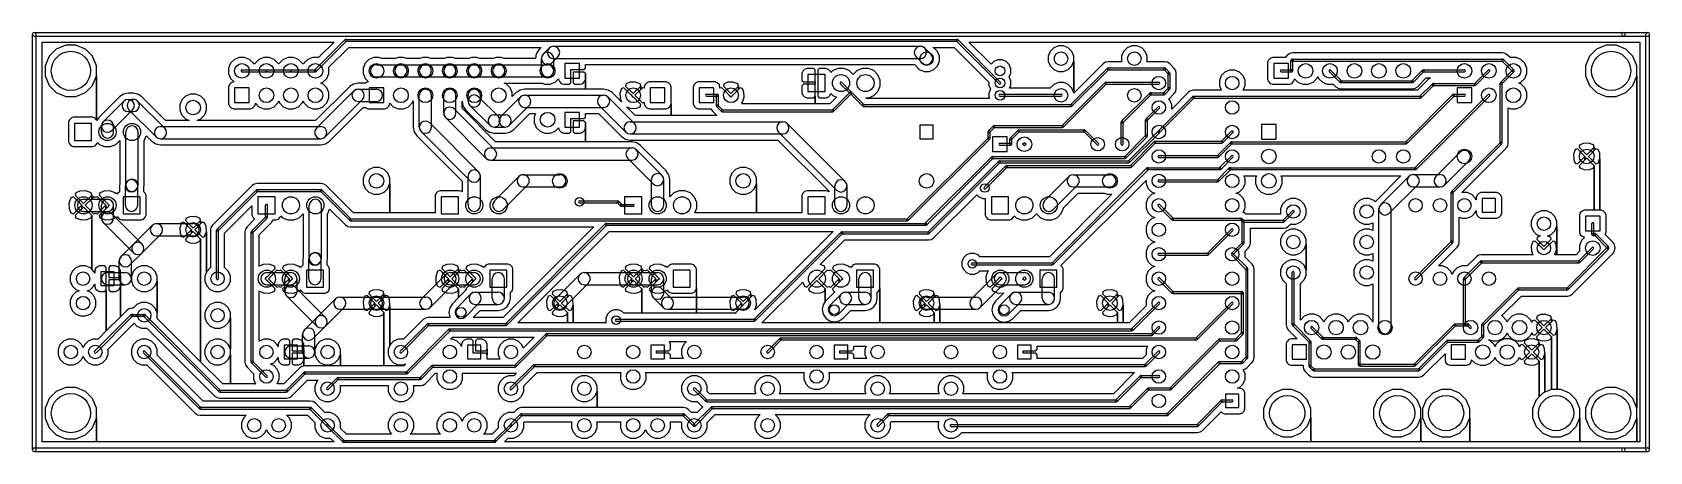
# Model space of a CAD drawing. Extents: x 9925 to 76075, y 35595 to 52745.
import ezdxf

# ---------------------------------------------------------------- set-up
doc = ezdxf.new("R2010")
doc.units = 0
doc.layers.add('BLACK', color=1, linetype='CONTINUOUS')

msp = doc.modelspace()

# ---------------------------------------------------------------- linework, layer by layer
at = {"layer": 'BLACK'}
for p, q in [((9925, 35670), (9925, 52670)), ((10000, 52745), (75000, 52745)), ((10000, 52595), (75000, 52595)), ((10075, 35670), (10075, 52670)), ((10325, 35995), (10325, 52345)), ((10325, 52345), (22265, 52345)), ((10325, 35995), (10325, 52345)), ((10325, 52345), (22265, 52345)), ((22719, 52446), (21472, 51199)), ((22776, 52389), (21529, 51142)), ((22265, 52345), (21630, 51711)), ((22265, 52345), (21630, 51711)), ((22748, 52458), (47752, 52458)), ((22748, 52378), (47752, 52378)), ((49472, 50642), (47724, 52390)), ((49528, 50698), (47780, 52446)), ((49137, 51443), (48235, 52345)), ((48235, 52345), (75000, 52345)), ((49137, 51443), (48235, 52345)), ((48235, 52345), (75000, 52345)), ((75000, 52745), (76000, 52745)), ((75000, 52595), (76000, 52595)), ((75000, 52345), (75675, 52345)), ((75000, 52345), (75675, 52345)), ((75675, 52345), (75675, 35995)), ((75675, 52345), (75675, 35995)), ((75925, 35670), (75925, 52670)), ((76075, 35670), (76075, 52670)), ((10610, 51765), (10450, 51380)), ((10610, 51765), (10450, 51380)), ((10906, 52060), (10610, 51765)), ((10906, 52060), (10610, 51765)), ((11292, 52220), (10906, 52060)), ((11292, 52220), (10906, 52060)), ((11710, 52220), (11292, 52220)), ((11710, 52220), (11292, 52220)), ((12095, 52060), (11710, 52220)), ((12095, 52060), (11710, 52220)), ((12390, 51764), (12095, 52060)), ((12390, 51764), (12095, 52060)), ((12550, 51378), (12390, 51764)), ((12550, 51378), (12390, 51764)), ((18189, 51635), (18035, 51481)), ((18189, 51635), (18035, 51481)), ((18391, 51719), (18189, 51635)), ((18391, 51719), (18189, 51635)), ((18609, 51719), (18391, 51719)), ((18609, 51719), (18391, 51719)), ((18811, 51635), (18609, 51719)), ((18811, 51635), (18609, 51719)), ((18965, 51481), (18811, 51635)), ((18965, 51481), (18811, 51635)), ((19189, 51635), (19035, 51481)), ((19189, 51635), (19035, 51481)), ((19391, 51719), (19189, 51635)), ((19391, 51719), (19189, 51635)), ((19609, 51719), (19391, 51719)), ((19609, 51719), (19391, 51719)), ((19811, 51635), (19609, 51719)), ((19811, 51635), (19609, 51719)), ((19965, 51481), (19811, 51635)), ((19965, 51481), (19811, 51635)), ((20189, 51635), (20035, 51481)), ((20189, 51635), (20035, 51481)), ((20391, 51719), (20189, 51635)), ((20391, 51719), (20189, 51635)), ((20609, 51719), (20391, 51719)), ((20609, 51719), (20391, 51719)), ((20811, 51635), (20609, 51719)), ((20811, 51635), (20609, 51719)), ((20965, 51481), (20811, 51635)), ((20965, 51481), (20811, 51635)), ((21189, 51635), (21035, 51481)), ((21189, 51635), (21035, 51481)), ((21391, 51719), (21189, 51635)), ((21391, 51719), (21189, 51635)), ((21609, 51719), (21391, 51719)), ((21609, 51719), (21391, 51719)), ((21630, 51711), (21609, 51719)), ((21630, 51711), (21609, 51719)), ((22040, 51301), (22868, 52128)), ((22040, 51301), (22868, 52128)), ((22868, 52128), (30742, 52128)), ((22868, 52128), (30742, 52128)), ((23689, 51635), (23535, 51481)), ((23689, 51635), (23535, 51481)), ((23891, 51719), (23689, 51635)), ((23891, 51719), (23689, 51635)), ((24109, 51719), (23891, 51719)), ((24109, 51719), (23891, 51719)), ((24226, 51670), (24109, 51719)), ((24226, 51670), (24109, 51719)), ((24773, 51670), (24226, 51670)), ((24773, 51670), (24226, 51670)), ((24891, 51719), (24773, 51670)), ((24891, 51719), (24773, 51670)), ((25109, 51719), (24891, 51719)), ((25109, 51719), (24891, 51719)), ((25226, 51670), (25109, 51719)), ((25226, 51670), (25109, 51719)), ((25773, 51670), (25226, 51670)), ((25773, 51670), (25226, 51670)), ((25891, 51719), (25773, 51670)), ((25891, 51719), (25773, 51670)), ((26109, 51719), (25891, 51719)), ((26109, 51719), (25891, 51719)), ((26226, 51670), (26109, 51719)), ((26226, 51670), (26109, 51719)), ((26773, 51670), (26226, 51670)), ((26773, 51670), (26226, 51670)), ((26891, 51719), (26773, 51670)), ((26891, 51719), (26773, 51670)), ((27109, 51719), (26891, 51719)), ((27109, 51719), (26891, 51719)), ((27226, 51670), (27109, 51719)), ((27226, 51670), (27109, 51719)), ((27773, 51670), (27226, 51670)), ((27773, 51670), (27226, 51670)), ((27891, 51719), (27773, 51670)), ((27891, 51719), (27773, 51670)), ((28109, 51719), (27891, 51719)), ((28109, 51719), (27891, 51719)), ((28226, 51670), (28109, 51719)), ((28226, 51670), (28109, 51719)), ((28773, 51670), (28226, 51670)), ((28773, 51670), (28226, 51670)), ((28891, 51719), (28773, 51670)), ((28891, 51719), (28773, 51670)), ((29109, 51719), (28891, 51719)), ((29109, 51719), (28891, 51719)), ((29226, 51670), (29109, 51719)), ((29226, 51670), (29109, 51719)), ((30500, 51670), (29226, 51670)), ((30500, 51670), (29226, 51670)), ((30538, 51870), (30499, 51678)), ((30538, 51870), (30499, 51678)), ((30499, 51678), (30500, 51674)), ((30499, 51678), (30500, 51674)), ((30500, 51674), (30500, 51670)), ((30500, 51674), (30500, 51670)), ((30646, 52032), (30538, 51870)), ((30646, 52032), (30538, 51870)), ((30742, 52128), (30646, 52032)), ((30742, 52128), (30646, 52032)), ((30750, 51170), (30750, 51678)), ((31069, 52100), (30824, 51855)), ((31422, 51747), (31177, 51502)), ((31246, 52174), (46246, 52174)), ((31246, 51674), (46246, 51674)), ((31250, 51170), (31250, 51678)), ((46323, 51494), (46070, 51747)), ((46676, 51847), (46423, 52100)), ((46798, 52115), (46766, 52128)), ((46766, 52128), (47632, 52128)), ((46798, 52115), (46766, 52128)), ((46766, 52128), (47632, 52128)), ((46945, 51967), (46798, 52115)), ((46945, 51967), (46798, 52115)), ((47025, 51774), (46945, 51967)), ((47025, 51774), (46945, 51967)), ((47025, 51565), (47025, 51774)), ((47025, 51565), (47025, 51774)), ((47632, 52128), (49051, 50709)), ((47632, 52128), (49051, 50709)), ((49411, 51619), (49246, 51551)), ((49411, 51619), (49246, 51551)), ((49590, 51619), (49411, 51619)), ((49590, 51619), (49411, 51619)), ((49755, 51550), (49590, 51619)), ((49755, 51550), (49590, 51619)), ((51555, 51968), (51475, 51775)), ((51555, 51968), (51475, 51775)), ((51475, 51775), (51475, 51566)), ((51475, 51775), (51475, 51566)), ((51703, 52115), (51555, 51968)), ((51703, 52115), (51555, 51968)), ((51896, 52195), (51703, 52115)), ((51896, 52195), (51703, 52115)), ((52105, 52195), (51896, 52195)), ((52105, 52195), (51896, 52195)), ((52298, 52115), (52105, 52195)), ((52298, 52115), (52105, 52195)), ((52445, 51967), (52298, 52115)), ((52445, 51967), (52298, 52115)), ((52525, 51774), (52445, 51967)), ((52525, 51774), (52445, 51967)), ((52525, 51565), (52525, 51774)), ((52525, 51565), (52525, 51774)), ((54555, 51968), (54475, 51775)), ((54555, 51968), (54475, 51775)), ((54475, 51775), (54475, 51566)), ((54475, 51775), (54475, 51566)), ((54703, 52115), (54555, 51968)), ((54703, 52115), (54555, 51968)), ((54896, 52195), (54703, 52115)), ((54896, 52195), (54703, 52115)), ((55105, 52195), (54896, 52195)), ((55105, 52195), (54896, 52195)), ((55298, 52115), (55105, 52195)), ((55298, 52115), (55105, 52195)), ((55445, 51967), (55298, 52115)), ((55445, 51967), (55298, 52115)), ((55525, 51774), (55445, 51967)), ((55525, 51774), (55445, 51967)), ((55525, 51565), (55525, 51774)), ((55525, 51565), (55525, 51774)), ((60489, 51611), (60451, 51520)), ((60489, 51611), (60451, 51520)), ((60559, 51681), (60489, 51611)), ((60559, 51681), (60489, 51611)), ((60651, 51719), (60559, 51681)), ((60651, 51719), (60559, 51681)), ((61186, 51719), (60651, 51719)), ((61186, 51719), (60651, 51719)), ((61238, 51796), (61186, 51719)), ((61238, 51796), (61186, 51719)), ((61260, 51818), (61238, 51796)), ((61260, 51818), (61238, 51796)), ((61354, 51881), (61260, 51818)), ((61354, 51881), (61260, 51818)), ((61465, 51903), (61354, 51881)), ((61465, 51903), (61354, 51881)), ((61415, 51620), (61436, 51641)), ((70057, 51903), (61465, 51903)), ((70057, 51903), (61465, 51903)), ((61465, 51653), (70057, 51653)), ((70168, 51881), (70057, 51903)), ((70168, 51881), (70057, 51903)), ((70085, 51642), (70528, 51199)), ((70262, 51818), (70168, 51881)), ((70262, 51818), (70168, 51881)), ((70369, 51711), (70262, 51818)), ((70369, 51711), (70262, 51818)), ((70391, 51719), (70369, 51711)), ((70391, 51719), (70369, 51711)), ((70609, 51719), (70391, 51719)), ((70609, 51719), (70391, 51719)), ((70811, 51635), (70609, 51719)), ((70811, 51635), (70609, 51719)), ((70965, 51481), (70811, 51635)), ((70965, 51481), (70811, 51635)), ((73610, 51765), (73450, 51380)), ((73610, 51765), (73450, 51380)), ((73906, 52060), (73610, 51765)), ((73906, 52060), (73610, 51765)), ((74292, 52220), (73906, 52060)), ((74292, 52220), (73906, 52060)), ((74710, 52220), (74292, 52220)), ((74710, 52220), (74292, 52220)), ((75095, 52060), (74710, 52220)), ((75095, 52060), (74710, 52220)), ((75390, 51764), (75095, 52060)), ((75390, 51764), (75095, 52060)), ((75550, 51378), (75390, 51764)), ((75550, 51378), (75390, 51764)), ((10450, 51380), (10450, 50962)), ((10450, 51380), (10450, 50962)), ((10450, 50962), (10610, 50576)), ((10450, 50962), (10610, 50576)), ((12390, 50575), (12550, 50960)), ((12390, 50575), (12550, 50960)), ((12550, 50960), (12550, 51378)), ((12550, 50960), (12550, 51378)), ((12550, 49172), (12550, 50960)), ((12550, 50960), (12550, 49172)), ((12550, 49172), (12550, 50960)), ((12550, 50960), (12550, 49172)), ((18035, 51481), (17951, 51279)), ((18035, 51481), (17951, 51279)), ((17951, 51279), (17951, 51061)), ((17951, 51279), (17951, 51061)), ((17951, 51061), (18035, 50859)), ((17951, 51061), (18035, 50859)), ((18500, 51210), (19500, 51210)), ((18500, 51130), (19500, 51130)), ((18973, 51460), (18965, 51481)), ((18973, 51460), (18965, 51481)), ((19026, 51460), (18973, 51460)), ((19026, 51460), (18973, 51460)), ((19035, 51481), (19026, 51460)), ((19035, 51481), (19026, 51460)), ((19500, 51210), (20500, 51210)), ((19500, 51130), (20500, 51130)), ((19973, 51460), (19965, 51481)), ((19973, 51460), (19965, 51481)), ((20026, 51460), (19973, 51460)), ((20026, 51460), (19973, 51460)), ((20035, 51481), (20026, 51460)), ((20035, 51481), (20026, 51460)), ((20500, 51210), (21500, 51210)), ((20500, 51130), (21500, 51130)), ((20973, 51460), (20965, 51481)), ((20973, 51460), (20965, 51481)), ((21026, 51460), (20973, 51460)), ((21026, 51460), (20973, 51460)), ((21035, 51481), (21026, 51460)), ((21035, 51481), (21026, 51460)), ((21965, 50859), (22049, 51061)), ((21965, 50859), (22049, 51061)), ((22049, 51279), (22040, 51301)), ((22049, 51279), (22040, 51301)), ((22049, 51061), (22049, 51279)), ((22049, 51061), (22049, 51279)), ((23535, 51481), (23451, 51279)), ((23535, 51481), (23451, 51279)), ((23451, 51279), (23451, 51061)), ((23451, 51279), (23451, 51061)), ((23451, 51061), (23535, 50859)), ((23451, 51061), (23535, 50859)), ((24000, 51420), (25000, 51420)), ((25000, 51420), (26000, 51420)), ((26000, 51420), (27000, 51420)), ((27000, 51420), (28000, 51420)), ((28000, 51420), (29000, 51420)), ((29000, 51420), (31000, 51420)), ((32300, 51470), (31700, 51470)), ((31700, 51470), (31700, 50870)), ((31950, 51120), (31950, 51220)), ((31950, 51220), (32050, 51220)), ((31950, 51120), (31950, 51220)), ((31950, 51220), (32050, 51220)), ((31950, 51070), (31950, 51120)), ((31950, 51070), (31950, 51120)), ((31950, 50682), (31950, 51070)), ((31950, 50682), (31950, 51070)), ((32050, 51220), (32100, 51220)), ((32050, 51220), (32100, 51220)), ((32488, 51120), (32050, 51120)), ((32050, 51120), (32050, 50682)), ((32488, 51120), (32050, 51120)), ((32050, 51120), (32050, 50682)), ((32100, 51220), (32488, 51220)), ((32100, 51220), (32488, 51220)), ((32300, 50870), (32300, 51470)), ((32488, 51220), (32550, 51282)), ((32488, 51220), (32550, 51282)), ((32550, 51058), (32488, 51120)), ((32550, 51058), (32488, 51120)), ((32549, 51421), (32549, 51424)), ((32549, 51424), (46033, 51424)), ((32549, 51421), (32549, 51424)), ((32549, 51424), (46033, 51424)), ((32550, 51282), (32549, 51421)), ((32550, 51282), (32549, 51421)), ((32549, 50919), (32550, 51058)), ((32549, 50919), (32550, 51058)), ((32550, 50424), (32550, 51058)), ((32550, 51058), (32550, 50424)), ((32550, 50424), (32550, 51058)), ((32550, 51058), (32550, 50424)), ((41401, 51069), (41400, 50782)), ((41401, 51069), (41400, 50782)), ((41439, 51161), (41401, 51069)), ((41439, 51161), (41401, 51069)), ((41509, 51231), (41439, 51161)), ((41509, 51231), (41439, 51161)), ((41600, 51269), (41509, 51231)), ((41600, 51269), (41509, 51231)), ((41699, 51269), (41600, 51269)), ((41699, 51269), (41600, 51269)), ((42350, 51020), (41650, 51020)), ((41650, 51020), (41650, 50320)), ((41888, 51270), (41699, 51269)), ((41888, 51270), (41699, 51269)), ((41950, 51208), (41888, 51270)), ((41950, 51208), (41888, 51270)), ((41950, 50720), (41950, 51208)), ((41950, 50720), (41950, 51208)), ((42112, 51270), (42050, 51208)), ((42112, 51270), (42050, 51208)), ((42050, 51208), (42050, 50770)), ((42050, 51208), (42050, 50770)), ((42301, 51269), (42112, 51270)), ((42301, 51269), (42112, 51270)), ((42400, 51269), (42301, 51269)), ((42400, 51269), (42301, 51269)), ((42350, 50320), (42350, 51020)), ((42491, 51231), (42400, 51269)), ((42491, 51231), (42400, 51269)), ((42561, 51161), (42491, 51231)), ((42561, 51161), (42491, 51231)), ((42585, 51103), (42561, 51161)), ((42585, 51103), (42561, 51161)), ((42661, 51178), (42585, 51103)), ((42661, 51178), (42585, 51103)), ((42881, 51269), (42661, 51178)), ((42881, 51269), (42661, 51178)), ((43119, 51269), (42881, 51269)), ((43119, 51269), (42881, 51269)), ((43339, 51178), (43119, 51269)), ((43339, 51178), (43119, 51269)), ((43500, 51017), (43339, 51178)), ((43500, 51017), (43339, 51178)), ((43661, 51178), (43500, 51017)), ((43661, 51178), (43500, 51017)), ((43881, 51269), (43661, 51178)), ((43881, 51269), (43661, 51178)), ((44119, 51269), (43881, 51269)), ((44119, 51269), (43881, 51269)), ((44339, 51178), (44119, 51269)), ((44339, 51178), (44119, 51269)), ((44508, 51009), (44339, 51178)), ((44508, 51009), (44339, 51178)), ((44599, 50789), (44508, 51009)), ((44599, 50789), (44508, 51009)), ((46033, 51424), (46055, 51373)), ((46033, 51424), (46055, 51373)), ((46055, 51373), (46202, 51225)), ((46055, 51373), (46202, 51225)), ((46202, 51225), (46395, 51145)), ((46202, 51225), (46395, 51145)), ((46395, 51145), (46604, 51145)), ((46395, 51145), (46604, 51145)), ((46604, 51145), (46797, 51225)), ((46604, 51145), (46797, 51225)), ((46797, 51225), (46945, 51372)), ((46797, 51225), (46945, 51372)), ((46945, 51372), (47025, 51565)), ((46945, 51372), (47025, 51565)), ((49246, 51551), (49137, 51443)), ((49246, 51551), (49137, 51443)), ((49881, 51424), (49755, 51550)), ((49881, 51424), (49755, 51550)), ((49949, 51259), (49881, 51424)), ((49949, 51259), (49881, 51424)), ((49882, 50921), (49949, 51080)), ((49882, 50921), (49949, 51080)), ((49949, 51080), (49949, 51259)), ((49949, 51080), (49949, 51259)), ((51475, 51566), (51555, 51373)), ((51475, 51566), (51555, 51373)), ((51555, 51373), (51702, 51225)), ((51555, 51373), (51702, 51225)), ((51702, 51225), (51895, 51145)), ((51702, 51225), (51895, 51145)), ((51895, 51145), (52104, 51145)), ((51895, 51145), (52104, 51145)), ((52104, 51145), (52297, 51225)), ((52104, 51145), (52297, 51225)), ((52297, 51225), (52445, 51372)), ((52297, 51225), (52445, 51372)), ((53894, 51279), (52392, 49777)), ((52445, 51372), (52525, 51565)), ((52445, 51372), (52525, 51565)), ((53950, 51223), (52448, 49721)), ((52525, 50274), (52525, 51565)), ((52525, 51565), (52525, 50274)), ((52525, 50274), (52525, 51565)), ((52525, 51565), (52525, 50274)), ((53718, 51456), (52525, 50263)), ((53718, 51456), (52525, 50263)), ((53812, 51519), (53718, 51456)), ((53812, 51519), (53718, 51456)), ((53923, 51541), (53812, 51519)), ((53923, 51541), (53812, 51519)), ((54485, 51541), (53923, 51541)), ((54485, 51541), (53923, 51541)), ((53923, 51291), (56241, 51291)), ((53923, 51211), (56241, 51211)), ((54475, 51566), (54485, 51541)), ((54475, 51566), (54485, 51541)), ((55515, 51541), (55525, 51565)), ((55515, 51541), (55525, 51565)), ((56241, 51541), (55515, 51541)), ((56241, 51541), (55515, 51541)), ((56397, 51039), (56213, 51223)), ((56352, 51519), (56241, 51541)), ((56352, 51519), (56241, 51541)), ((56453, 51095), (56269, 51279)), ((56446, 51456), (56352, 51519)), ((56446, 51456), (56352, 51519)), ((56385, 50443), (56385, 51067)), ((56630, 51272), (56446, 51456)), ((56630, 51272), (56446, 51456)), ((56465, 50443), (56465, 51067)), ((56693, 51178), (56630, 51272)), ((56693, 51178), (56630, 51272)), ((56715, 51067), (56693, 51178)), ((56715, 51067), (56693, 51178)), ((56715, 50443), (56715, 51067)), ((56715, 50443), (56715, 51067)), ((58555, 50968), (58475, 50775)), ((58555, 50968), (58475, 50775)), ((58703, 51115), (58555, 50968)), ((58703, 51115), (58555, 50968)), ((58896, 51195), (58703, 51115)), ((58896, 51195), (58703, 51115)), ((59105, 51195), (58896, 51195)), ((59105, 51195), (58896, 51195)), ((59298, 51115), (59105, 51195)), ((59298, 51115), (59105, 51195)), ((59445, 50967), (59298, 51115)), ((59445, 50967), (59298, 51115)), ((59525, 50774), (59445, 50967)), ((59525, 50774), (59445, 50967)), ((60451, 51520), (60451, 51421)), ((60451, 51520), (60451, 51421)), ((60451, 51421), (60451, 50821)), ((60451, 51421), (60451, 50821)), ((60700, 51470), (60700, 50870)), ((61300, 51470), (60700, 51470)), ((61000, 51210), (61442, 51210)), ((61000, 51130), (61442, 51130)), ((61300, 50870), (61300, 51470)), ((61403, 51171), (61403, 51591)), ((61465, 51573), (70057, 51573)), ((61472, 51563), (61493, 51584)), ((61483, 51171), (61483, 51591)), ((62465, 50859), (62500, 50944)), ((62465, 50859), (62500, 50944)), ((62500, 50944), (62535, 50859)), ((62500, 50944), (62535, 50859)), ((62971, 51142), (63414, 50699)), ((63028, 51199), (63471, 50756)), ((66344, 50756), (66787, 51199)), ((66401, 50699), (66844, 51142)), ((66816, 51210), (68500, 51210)), ((66816, 51130), (68500, 51130)), ((68916, 50642), (69472, 51198)), ((68972, 50586), (69528, 51142)), ((70471, 51198), (69972, 50699)), ((70028, 51585), (70471, 51142)), ((70528, 51141), (70029, 50642)), ((71049, 51279), (70965, 51481)), ((71049, 51279), (70965, 51481)), ((70965, 50859), (71049, 51061)), ((70965, 50859), (71049, 51061)), ((71049, 51061), (71049, 51279)), ((71049, 51061), (71049, 51279)), ((73450, 51380), (73450, 50962)), ((73450, 51380), (73450, 50962)), ((73450, 50962), (73610, 50576)), ((73450, 50962), (73610, 50576)), ((75390, 50575), (75550, 50960)), ((75390, 50575), (75550, 50960)), ((75550, 50960), (75550, 51378)), ((75550, 50960), (75550, 51378)), ((75550, 37378), (75550, 50960)), ((75550, 50960), (75550, 37378)), ((75550, 37378), (75550, 50960)), ((75550, 50960), (75550, 37378)), ((10610, 50576), (10905, 50280)), ((10610, 50576), (10905, 50280)), ((10905, 50280), (11290, 50120)), ((10905, 50280), (11290, 50120)), ((11708, 50120), (12094, 50280)), ((11708, 50120), (12094, 50280)), ((12094, 50280), (12390, 50575)), ((12094, 50280), (12390, 50575)), ((17989, 50611), (17951, 50520)), ((17989, 50611), (17951, 50520)), ((17951, 50520), (17951, 50421)), ((17951, 50520), (17951, 50421)), ((17951, 50421), (17951, 49821)), ((17951, 50421), (17951, 49821)), ((18059, 50681), (17989, 50611)), ((18059, 50681), (17989, 50611)), ((18035, 50859), (18175, 50719)), ((18035, 50859), (18175, 50719)), ((18151, 50719), (18059, 50681)), ((18151, 50719), (18059, 50681)), ((18175, 50719), (18151, 50719)), ((18175, 50719), (18151, 50719)), ((18200, 50470), (18200, 49870)), ((18800, 50470), (18200, 50470)), ((18800, 49870), (18800, 50470)), ((22891, 50522), (21512, 49143)), ((22891, 50522), (21512, 49143)), ((23069, 50347), (21543, 48821)), ((21726, 50670), (21811, 50705)), ((21726, 50670), (21811, 50705)), ((21811, 50635), (21726, 50670)), ((21811, 50635), (21726, 50670)), ((21811, 50705), (21965, 50859)), ((21811, 50705), (21965, 50859)), ((21965, 50481), (21811, 50635)), ((21965, 50481), (21811, 50635)), ((22049, 50279), (21965, 50481)), ((22049, 50279), (21965, 50481)), ((22049, 50061), (22049, 50279)), ((22049, 50061), (22049, 50279)), ((22893, 50524), (22891, 50522)), ((22893, 50524), (22891, 50522)), ((23056, 50632), (22893, 50524)), ((23056, 50632), (22893, 50524)), ((23247, 50670), (23056, 50632)), ((23247, 50670), (23056, 50632)), ((23548, 50670), (23247, 50670)), ((23548, 50670), (23247, 50670)), ((23247, 50420), (23999, 50420)), ((23535, 50859), (23675, 50719)), ((23535, 50859), (23675, 50719)), ((23559, 50681), (23548, 50670)), ((23559, 50681), (23548, 50670)), ((23651, 50719), (23559, 50681)), ((23651, 50719), (23559, 50681)), ((23675, 50719), (23651, 50719)), ((23675, 50719), (23651, 50719)), ((23700, 50470), (23700, 49870)), ((24300, 50470), (23700, 50470)), ((24000, 50920), (25000, 50920)), ((24300, 49870), (24300, 50470)), ((25000, 50920), (26000, 50920)), ((26000, 50920), (27000, 50920)), ((27000, 50920), (28000, 50920)), ((28000, 50920), (29000, 50920)), ((29000, 50920), (31000, 50920)), ((29311, 50635), (29226, 50670)), ((29226, 50670), (30773, 50670)), ((29311, 50635), (29226, 50670)), ((29226, 50670), (30773, 50670)), ((29465, 50481), (29311, 50635)), ((29465, 50481), (29311, 50635)), ((29549, 50279), (29465, 50481)), ((29549, 50279), (29465, 50481)), ((29549, 50118), (29549, 50279)), ((29549, 50118), (29549, 50279)), ((29707, 50276), (29549, 50118)), ((29707, 50276), (29549, 50118)), ((29709, 50278), (29707, 50276)), ((29709, 50278), (29707, 50276)), ((29806, 50343), (29709, 50278)), ((29806, 50343), (29709, 50278)), ((29871, 50386), (29806, 50343)), ((29871, 50386), (29806, 50343)), ((30063, 50424), (29871, 50386)), ((30063, 50424), (29871, 50386)), ((32550, 50424), (30063, 50424)), ((32550, 50424), (30063, 50424)), ((30773, 50670), (30891, 50621)), ((30773, 50670), (30891, 50621)), ((30891, 50621), (31109, 50621)), ((30891, 50621), (31109, 50621)), ((31109, 50621), (31311, 50705)), ((31109, 50621), (31311, 50705)), ((31311, 50705), (31451, 50845)), ((31311, 50705), (31451, 50845)), ((31451, 50845), (31451, 50820)), ((31451, 50845), (31451, 50820)), ((31451, 50820), (31489, 50729)), ((31451, 50820), (31489, 50729)), ((31489, 50729), (31559, 50659)), ((31489, 50729), (31559, 50659)), ((31559, 50659), (31651, 50621)), ((31559, 50659), (31651, 50621)), ((31651, 50621), (31888, 50620)), ((31651, 50621), (31888, 50620)), ((31700, 50870), (32300, 50870)), ((31888, 50620), (31950, 50682)), ((31888, 50620), (31950, 50682)), ((32050, 50682), (32112, 50620)), ((32050, 50682), (32112, 50620)), ((32112, 50620), (32349, 50621)), ((32112, 50620), (32349, 50621)), ((32349, 50621), (32441, 50659)), ((32349, 50621), (32441, 50659)), ((32441, 50659), (32511, 50729)), ((32441, 50659), (32511, 50729)), ((32511, 50729), (32549, 50820)), ((32511, 50729), (32549, 50820)), ((32549, 50820), (32549, 50919)), ((32549, 50820), (32549, 50919)), ((33286, 50424), (32550, 50424)), ((33286, 50424), (32550, 50424)), ((33291, 50425), (33286, 50424)), ((33291, 50425), (33286, 50424)), ((33483, 50386), (33291, 50425)), ((33483, 50386), (33291, 50425)), ((33645, 50278), (33483, 50386)), ((33645, 50278), (33483, 50386)), ((34024, 49899), (33645, 50278)), ((34024, 49899), (33645, 50278)), ((34028, 50451), (33957, 50249)), ((34028, 50451), (33957, 50249)), ((34122, 50478), (34028, 50451)), ((34122, 50478), (34028, 50451)), ((34394, 50205), (34122, 50478)), ((34394, 50205), (34122, 50478)), ((34219, 50642), (34192, 50548)), ((34219, 50642), (34192, 50548)), ((34192, 50548), (34500, 50241)), ((34192, 50548), (34500, 50241)), ((34366, 50702), (34219, 50642)), ((34366, 50702), (34219, 50642)), ((34579, 50713), (34366, 50702)), ((34579, 50713), (34366, 50702)), ((34500, 50241), (34808, 50548)), ((34500, 50241), (34808, 50548)), ((34808, 50408), (34571, 50170)), ((34808, 50408), (34571, 50170)), ((34781, 50642), (34579, 50713)), ((34781, 50642), (34579, 50713)), ((34808, 50548), (34781, 50642)), ((34808, 50548), (34781, 50642)), ((34808, 50408), (34808, 50548)), ((34808, 50548), (34808, 50408)), ((34808, 50408), (34808, 50548)), ((34808, 50548), (34808, 50408)), ((34878, 50478), (34808, 50408)), ((34878, 50478), (34808, 50408)), ((34951, 50458), (34878, 50478)), ((34951, 50458), (34878, 50478)), ((34989, 50611), (34951, 50520)), ((34989, 50611), (34951, 50520)), ((34951, 50520), (34951, 50458)), ((34951, 50520), (34951, 50458)), ((35059, 50681), (34989, 50611)), ((35059, 50681), (34989, 50611)), ((35151, 50719), (35059, 50681)), ((35151, 50719), (35059, 50681)), ((35751, 50719), (35151, 50719)), ((35751, 50719), (35151, 50719)), ((35800, 50470), (35200, 50470)), ((35200, 50470), (35200, 49870)), ((35850, 50719), (35751, 50719)), ((35850, 50719), (35751, 50719)), ((35800, 49870), (35800, 50470)), ((35941, 50681), (35850, 50719)), ((35941, 50681), (35850, 50719)), ((36011, 50611), (35941, 50681)), ((36011, 50611), (35941, 50681)), ((36049, 50519), (36011, 50611)), ((36049, 50519), (36011, 50611)), ((36049, 49919), (36049, 50519)), ((36049, 49919), (36049, 50519)), ((36989, 50611), (36951, 50520)), ((36989, 50611), (36951, 50520)), ((36951, 50520), (36951, 50421)), ((36951, 50520), (36951, 50421)), ((36951, 50421), (36951, 49821)), ((36951, 50421), (36951, 49821)), ((37059, 50681), (36989, 50611)), ((37059, 50681), (36989, 50611)), ((37151, 50719), (37059, 50681)), ((37151, 50719), (37059, 50681)), ((37751, 50719), (37151, 50719)), ((37751, 50719), (37151, 50719)), ((37200, 50470), (37200, 49870)), ((37800, 50470), (37200, 50470)), ((37850, 50719), (37751, 50719)), ((37850, 50719), (37751, 50719)), ((37800, 49870), (37800, 50470)), ((37941, 50681), (37850, 50719)), ((37941, 50681), (37850, 50719)), ((38011, 50611), (37941, 50681)), ((38011, 50611), (37941, 50681)), ((38049, 50519), (38011, 50611)), ((38049, 50519), (38011, 50611)), ((38049, 50458), (38049, 50519)), ((38049, 50458), (38049, 50519)), ((38122, 50478), (38049, 50458)), ((38122, 50478), (38049, 50458)), ((38394, 50205), (38122, 50478)), ((38394, 50205), (38122, 50478)), ((38219, 50642), (38192, 50548)), ((38219, 50642), (38192, 50548)), ((38192, 50548), (38500, 50241)), ((38192, 50548), (38500, 50241)), ((38366, 50702), (38219, 50642)), ((38366, 50702), (38219, 50642)), ((38579, 50713), (38366, 50702)), ((38579, 50713), (38366, 50702)), ((38500, 50241), (38808, 50548)), ((38500, 50241), (38808, 50548)), ((38808, 50408), (38571, 50170)), ((38808, 50408), (38571, 50170)), ((38781, 50642), (38579, 50713)), ((38781, 50642), (38579, 50713)), ((38808, 50548), (38781, 50642)), ((38808, 50548), (38781, 50642)), ((38808, 50408), (38808, 50548)), ((38808, 50548), (38808, 50408)), ((38808, 50408), (38808, 50548)), ((38808, 50548), (38808, 50408)), ((38878, 50478), (38808, 50408)), ((38878, 50478), (38808, 50408)), ((38972, 50451), (38878, 50478)), ((38972, 50451), (38878, 50478)), ((39032, 50304), (38972, 50451)), ((39032, 50304), (38972, 50451)), ((39043, 50091), (39032, 50304)), ((39043, 50091), (39032, 50304)), ((41400, 50782), (41462, 50720)), ((41400, 50782), (41462, 50720)), ((41462, 50620), (41400, 50558)), ((41462, 50620), (41400, 50558)), ((41400, 50558), (41401, 50271)), ((41400, 50558), (41401, 50271)), ((41462, 50720), (41950, 50720)), ((41462, 50720), (41950, 50720)), ((41950, 50620), (41462, 50620)), ((41950, 50620), (41462, 50620)), ((41650, 50320), (42350, 50320)), ((41950, 50620), (41950, 50720)), ((41950, 50720), (41950, 50620)), ((41950, 50620), (41950, 50720)), ((41950, 50720), (41950, 50620)), ((41950, 50132), (41950, 50620)), ((41950, 50132), (41950, 50620)), ((42050, 50770), (42050, 50720)), ((42050, 50770), (42050, 50720)), ((42050, 50720), (42050, 50620)), ((42050, 50720), (42050, 50620)), ((42050, 50620), (42050, 50570)), ((42050, 50620), (42050, 50570)), ((42050, 50570), (42050, 50132)), ((42050, 50570), (42050, 50132)), ((43375, 50294), (42641, 49560)), ((43375, 50238), (42972, 50641)), ((43432, 50295), (43029, 50698)), ((43950, 49776), (43432, 50294)), ((44339, 50162), (44508, 50331)), ((44339, 50162), (44508, 50331)), ((44508, 50331), (44599, 50551)), ((44508, 50331), (44599, 50551)), ((44599, 50551), (44599, 50789)), ((44599, 50551), (44599, 50789)), ((49051, 50709), (49051, 50581)), ((49051, 50709), (49051, 50581)), ((49051, 50581), (49117, 50420)), ((49051, 50581), (49117, 50420)), ((49117, 50420), (49051, 50260)), ((49117, 50420), (49051, 50260)), ((49949, 50759), (49882, 50921)), ((49949, 50759), (49882, 50921)), ((49898, 50460), (49949, 50580)), ((49898, 50460), (49949, 50580)), ((51551, 50460), (49898, 50460)), ((51551, 50460), (49898, 50460)), ((49949, 50580), (49949, 50759)), ((49949, 50580), (49949, 50759)), ((51555, 50468), (51551, 50460)), ((51555, 50468), (51551, 50460)), ((51703, 50615), (51555, 50468)), ((51703, 50615), (51555, 50468)), ((51896, 50695), (51703, 50615)), ((51896, 50695), (51703, 50615)), ((52105, 50695), (51896, 50695)), ((52105, 50695), (51896, 50695)), ((53801, 50699), (52030, 48928)), ((53858, 50642), (52087, 48871)), ((52298, 50615), (52105, 50695)), ((52298, 50615), (52105, 50695)), ((52445, 50467), (52298, 50615)), ((52445, 50467), (52298, 50615)), ((52525, 50274), (52445, 50467)), ((52525, 50274), (52445, 50467)), ((52525, 50263), (52525, 50274)), ((52525, 50263), (52525, 50274)), ((53830, 50710), (56000, 50710)), ((53830, 50630), (56000, 50630)), ((55659, 50276), (56217, 50276)), ((56189, 50265), (56396, 50472)), ((56246, 50208), (56453, 50415)), ((57213, 50294), (56525, 49606)), ((57213, 50294), (56525, 49606)), ((56630, 50238), (56671, 50300)), ((56630, 50238), (56671, 50300)), ((56671, 50300), (56692, 50331)), ((56671, 50300), (56692, 50331)), ((56692, 50331), (56693, 50332)), ((56692, 50331), (56693, 50332)), ((56693, 50332), (56714, 50442)), ((56693, 50332), (56714, 50442)), ((56714, 50442), (56715, 50443)), ((56714, 50442), (56715, 50443)), ((57276, 50336), (57213, 50294)), ((57276, 50336), (57213, 50294)), ((57308, 50357), (57276, 50336)), ((57308, 50357), (57276, 50336)), ((57419, 50379), (57308, 50357)), ((57419, 50379), (57308, 50357)), ((58552, 50379), (57419, 50379)), ((58552, 50379), (57419, 50379)), ((58475, 50775), (58475, 50566)), ((58475, 50775), (58475, 50566)), ((58475, 50566), (58552, 50379)), ((58475, 50566), (58552, 50379)), ((59447, 50379), (59525, 50565)), ((59447, 50379), (59525, 50565)), ((66577, 50379), (59447, 50379)), ((66577, 50379), (59447, 50379)), ((59525, 50565), (59525, 50774)), ((59525, 50565), (59525, 50774)), ((60451, 50821), (60489, 50729)), ((60451, 50821), (60489, 50729)), ((60489, 50729), (60559, 50659)), ((60489, 50729), (60559, 50659)), ((60559, 50659), (60650, 50621)), ((60559, 50659), (60650, 50621)), ((60650, 50621), (60749, 50621)), ((60650, 50621), (60749, 50621)), ((60700, 50870), (61300, 50870)), ((60749, 50621), (61349, 50621)), ((60749, 50621), (61349, 50621)), ((61349, 50621), (61441, 50659)), ((61349, 50621), (61441, 50659)), ((61441, 50659), (61511, 50729)), ((61441, 50659), (61511, 50729)), ((61511, 50729), (61549, 50820)), ((61511, 50729), (61549, 50820)), ((61549, 50820), (61549, 50845)), ((61549, 50845), (61689, 50705)), ((61549, 50820), (61549, 50845)), ((61549, 50845), (61689, 50705)), ((61689, 50705), (61891, 50621)), ((61689, 50705), (61891, 50621)), ((61891, 50621), (62109, 50621)), ((61891, 50621), (62109, 50621)), ((62109, 50621), (62311, 50705)), ((62109, 50621), (62311, 50705)), ((62311, 50705), (62465, 50859)), ((62311, 50705), (62465, 50859)), ((62535, 50859), (62689, 50705)), ((62535, 50859), (62689, 50705)), ((62689, 50705), (62891, 50621)), ((62689, 50705), (62891, 50621)), ((62891, 50621), (63109, 50621)), ((62891, 50621), (63109, 50621)), ((63109, 50621), (63130, 50630)), ((63109, 50621), (63130, 50630)), ((63130, 50630), (63238, 50522)), ((63130, 50630), (63238, 50522)), ((63238, 50522), (63332, 50459)), ((63238, 50522), (63332, 50459)), ((63332, 50459), (63443, 50437)), ((63332, 50459), (63443, 50437)), ((63443, 50767), (66373, 50767)), ((63443, 50687), (66373, 50687)), ((63443, 50437), (66373, 50437)), ((63443, 50437), (66373, 50437)), ((66373, 50437), (66484, 50459)), ((66373, 50437), (66484, 50459)), ((66484, 50459), (66578, 50522)), ((66484, 50459), (66578, 50522)), ((67017, 50819), (66577, 50379)), ((67017, 50819), (66577, 50379)), ((66578, 50522), (66936, 50880)), ((66578, 50522), (66936, 50880)), ((66668, 50118), (67193, 50643)), ((66725, 50061), (67250, 50586)), ((66936, 50880), (67108, 50880)), ((66936, 50880), (67108, 50880)), ((67108, 50880), (67017, 50819)), ((67108, 50880), (67017, 50819)), ((67222, 50654), (68944, 50654)), ((67222, 50574), (68944, 50574)), ((68200, 50470), (68200, 49870)), ((68800, 50470), (68200, 50470)), ((68800, 49870), (68800, 50470)), ((69960, 48210), (69960, 50670)), ((70040, 48210), (70040, 50670)), ((70726, 50670), (70811, 50705)), ((70726, 50670), (70811, 50705)), ((70811, 50635), (70726, 50670)), ((70811, 50635), (70726, 50670)), ((70811, 50705), (70965, 50859)), ((70811, 50705), (70965, 50859)), ((70965, 50481), (70811, 50635)), ((70965, 50481), (70811, 50635)), ((71049, 50279), (70965, 50481)), ((71049, 50279), (70965, 50481)), ((71049, 50061), (71049, 50279)), ((71049, 50061), (71049, 50279)), ((73610, 50576), (73905, 50280)), ((73610, 50576), (73905, 50280)), ((73905, 50280), (74290, 50120)), ((73905, 50280), (74290, 50120)), ((74708, 50120), (75094, 50280)), ((74708, 50120), (75094, 50280)), ((75094, 50280), (75390, 50575)), ((75094, 50280), (75390, 50575)), ((11290, 50120), (11708, 50120)), ((11290, 50120), (11708, 50120)), ((13492, 50106), (12646, 49260)), ((13492, 50106), (12646, 49260)), ((13671, 49930), (12824, 49083)), ((13494, 50108), (13492, 50106)), ((13494, 50108), (13492, 50106)), ((13591, 50173), (13494, 50108)), ((13591, 50173), (13494, 50108)), ((13656, 50216), (13591, 50173)), ((13656, 50216), (13591, 50173)), ((13848, 50254), (13656, 50216)), ((13848, 50254), (13656, 50216)), ((14049, 50254), (13848, 50254)), ((14049, 50254), (13848, 50254)), ((13848, 50004), (14054, 50004)), ((14054, 50255), (14049, 50254)), ((14054, 50255), (14049, 50254)), ((14246, 50216), (14054, 50255)), ((14246, 50216), (14054, 50255)), ((15341, 48821), (14231, 49931)), ((14408, 50108), (14246, 50216)), ((14408, 50108), (14246, 50216)), ((15372, 49143), (14408, 50108)), ((15372, 49143), (14408, 50108)), ((16035, 49981), (15951, 49779)), ((16035, 49981), (15951, 49779)), ((15951, 49779), (15951, 49561)), ((15951, 49779), (15951, 49561)), ((16189, 50135), (16035, 49981)), ((16189, 50135), (16035, 49981)), ((16391, 50219), (16189, 50135)), ((16391, 50219), (16189, 50135)), ((16609, 50219), (16391, 50219)), ((16609, 50219), (16391, 50219)), ((16811, 50135), (16609, 50219)), ((16811, 50135), (16609, 50219)), ((16965, 49981), (16811, 50135)), ((16965, 49981), (16811, 50135)), ((17049, 49779), (16965, 49981)), ((17049, 49779), (16965, 49981)), ((17049, 49561), (17049, 49779)), ((17049, 49561), (17049, 49779)), ((17951, 49821), (17989, 49729)), ((17951, 49821), (17989, 49729)), ((17989, 49729), (18059, 49659)), ((17989, 49729), (18059, 49659)), ((18059, 49659), (18150, 49621)), ((18059, 49659), (18150, 49621)), ((18150, 49621), (18249, 49621)), ((18150, 49621), (18249, 49621)), ((18200, 49870), (18800, 49870)), ((18249, 49621), (18849, 49621)), ((18249, 49621), (18849, 49621)), ((18849, 49621), (18941, 49659)), ((18849, 49621), (18941, 49659)), ((18941, 49659), (19011, 49729)), ((18941, 49659), (19011, 49729)), ((19011, 49729), (19049, 49820)), ((19011, 49729), (19049, 49820)), ((19049, 49820), (19049, 49845)), ((19049, 49845), (19189, 49705)), ((19049, 49820), (19049, 49845)), ((19049, 49845), (19189, 49705)), ((19189, 49705), (19391, 49621)), ((19189, 49705), (19391, 49621)), ((19391, 49621), (19609, 49621)), ((19391, 49621), (19609, 49621)), ((19609, 49621), (19811, 49705)), ((19609, 49621), (19811, 49705)), ((19811, 49705), (19965, 49859)), ((19811, 49705), (19965, 49859)), ((19965, 49859), (20000, 49944)), ((19965, 49859), (20000, 49944)), ((20000, 49944), (20035, 49859)), ((20000, 49944), (20035, 49859)), ((20035, 49859), (20189, 49705)), ((20035, 49859), (20189, 49705)), ((20189, 49705), (20391, 49621)), ((20189, 49705), (20391, 49621)), ((20391, 49621), (20609, 49621)), ((20391, 49621), (20609, 49621)), ((20609, 49621), (20811, 49705)), ((20609, 49621), (20811, 49705)), ((20811, 49705), (20965, 49859)), ((20811, 49705), (20965, 49859)), ((20965, 49859), (21000, 49944)), ((20965, 49859), (21000, 49944)), ((21000, 49944), (21035, 49859)), ((21000, 49944), (21035, 49859)), ((21035, 49859), (21189, 49705)), ((21035, 49859), (21189, 49705)), ((21189, 49705), (21391, 49621)), ((21189, 49705), (21391, 49621)), ((21391, 49621), (21609, 49621)), ((21391, 49621), (21609, 49621)), ((21609, 49621), (21811, 49705)), ((21609, 49621), (21811, 49705)), ((21811, 49705), (21965, 49859)), ((21811, 49705), (21965, 49859)), ((23423, 49993), (21897, 48467)), ((21965, 49859), (22049, 50061)), ((21965, 49859), (22049, 50061)), ((22074, 48289), (23454, 49670)), ((22074, 48289), (23454, 49670)), ((23247, 49920), (23999, 49920)), ((23454, 49670), (23548, 49670)), ((23454, 49670), (23548, 49670)), ((23548, 49670), (23559, 49659)), ((23548, 49670), (23559, 49659)), ((23559, 49659), (23650, 49621)), ((23559, 49659), (23650, 49621)), ((23650, 49621), (23749, 49621)), ((23650, 49621), (23749, 49621)), ((23700, 49870), (24300, 49870)), ((23749, 49621), (24349, 49621)), ((23749, 49621), (24349, 49621)), ((24349, 49621), (24441, 49659)), ((24349, 49621), (24441, 49659)), ((24441, 49659), (24511, 49729)), ((24441, 49659), (24511, 49729)), ((24511, 49729), (24549, 49820)), ((24511, 49729), (24549, 49820)), ((24549, 49820), (24549, 49845)), ((24549, 49845), (24689, 49705)), ((24549, 49820), (24549, 49845)), ((24549, 49845), (24689, 49705)), ((24689, 49705), (24891, 49621)), ((24689, 49705), (24891, 49621)), ((24891, 49621), (25109, 49621)), ((24891, 49621), (25109, 49621)), ((25109, 49621), (25311, 49705)), ((25109, 49621), (25311, 49705)), ((25311, 49705), (25465, 49859)), ((25311, 49705), (25465, 49859)), ((25465, 49859), (25500, 49944)), ((25465, 49859), (25500, 49944)), ((25500, 49944), (25500, 48873)), ((25500, 49944), (25500, 48873)), ((25750, 48868), (25750, 50170)), ((26250, 48868), (26250, 50170)), ((26750, 49436), (26750, 50170)), ((27250, 49436), (27250, 50170)), ((27500, 49644), (27500, 49932)), ((27500, 49932), (27538, 49744)), ((27500, 49644), (27500, 49932)), ((27500, 49932), (27538, 49744)), ((28875, 48268), (27500, 49644)), ((28875, 48268), (27500, 49644)), ((27538, 49744), (27646, 49582)), ((27538, 49744), (27646, 49582)), ((27750, 49936), (27750, 50170)), ((27824, 49759), (28637, 48946)), ((28177, 50112), (28990, 49299)), ((28250, 49936), (28250, 50170)), ((29084, 49299), (29886, 50101)), ((29438, 48945), (30240, 49747)), ((30063, 50174), (33291, 50174)), ((30063, 49674), (33291, 49674)), ((33114, 49747), (34196, 48665)), ((33468, 50101), (34550, 49019)), ((33957, 50249), (33968, 50036)), ((33957, 50249), (33968, 50036)), ((33968, 50036), (34024, 49899)), ((33968, 50036), (34024, 49899)), ((34581, 49341), (34227, 49696)), ((34227, 49696), (34421, 49627)), ((34581, 49341), (34227, 49696)), ((34227, 49696), (34421, 49627)), ((34429, 50170), (34394, 50205)), ((34429, 50170), (34394, 50205)), ((34421, 49627), (34634, 49638)), ((34421, 49627), (34634, 49638)), ((34500, 50099), (34429, 50170)), ((34500, 50099), (34429, 50170)), ((34535, 50064), (34500, 50099)), ((34535, 50064), (34500, 50099)), ((34808, 49792), (34535, 50064)), ((34808, 49792), (34535, 50064)), ((34571, 50170), (34878, 49862)), ((34571, 50170), (34878, 49862)), ((34634, 49638), (34781, 49698)), ((34634, 49638), (34781, 49698)), ((34781, 49698), (34808, 49792)), ((34781, 49698), (34808, 49792)), ((34878, 49862), (34951, 49883)), ((34878, 49862), (34951, 49883)), ((34951, 49883), (34951, 49821)), ((34951, 49883), (34951, 49821)), ((34951, 49821), (34989, 49729)), ((34951, 49821), (34989, 49729)), ((34989, 49729), (35059, 49659)), ((34989, 49729), (35059, 49659)), ((35059, 49659), (35150, 49621)), ((35059, 49659), (35150, 49621)), ((35150, 49621), (35249, 49621)), ((35150, 49621), (35249, 49621)), ((35200, 49870), (35800, 49870)), ((35249, 49621), (35849, 49621)), ((35249, 49621), (35849, 49621)), ((35849, 49621), (35941, 49659)), ((35849, 49621), (35941, 49659)), ((35941, 49659), (36011, 49729)), ((35941, 49659), (36011, 49729)), ((36011, 49729), (36049, 49820)), ((36011, 49729), (36049, 49820)), ((36049, 49820), (36049, 49919)), ((36049, 49820), (36049, 49919)), ((36049, 49341), (36049, 49820)), ((36049, 49820), (36049, 49341)), ((36049, 49341), (36049, 49820)), ((36049, 49820), (36049, 49341)), ((36951, 49821), (36989, 49729)), ((36951, 49821), (36989, 49729)), ((36989, 49729), (37059, 49659)), ((36989, 49729), (37059, 49659)), ((37059, 49659), (37150, 49621)), ((37059, 49659), (37150, 49621)), ((37150, 49621), (37249, 49621)), ((37150, 49621), (37249, 49621)), ((37200, 49870), (37800, 49870)), ((37249, 49621), (37674, 49621)), ((37249, 49621), (37674, 49621)), ((37500, 50210), (37942, 50210)), ((37500, 50130), (37942, 50130)), ((37674, 49621), (37675, 49616)), ((37674, 49621), (37675, 49616)), ((37675, 49616), (37738, 49522)), ((37675, 49616), (37738, 49522)), ((37903, 49728), (37903, 50170)), ((38110, 49503), (37915, 49698)), ((38167, 49560), (37972, 49755)), ((37983, 49728), (37983, 50170)), ((38429, 50170), (38394, 50205)), ((38429, 50170), (38394, 50205)), ((38500, 50099), (38429, 50170)), ((38500, 50099), (38429, 50170)), ((38571, 50170), (38500, 50099)), ((38571, 50170), (38500, 50099)), ((38933, 49878), (38972, 49889)), ((38933, 49878), (38972, 49889)), ((38966, 49845), (38933, 49878)), ((38966, 49845), (38933, 49878)), ((38942, 49821), (38966, 49845)), ((38942, 49821), (38966, 49845)), ((39043, 49821), (38942, 49821)), ((39043, 49821), (38942, 49821)), ((38972, 49889), (39043, 50091)), ((38972, 49889), (39043, 50091)), ((41950, 49821), (39043, 49821)), ((41950, 49821), (39043, 49821)), ((41401, 50271), (41439, 50179)), ((41401, 50271), (41439, 50179)), ((41439, 50179), (41509, 50109)), ((41439, 50179), (41509, 50109)), ((41509, 50109), (41600, 50071)), ((41509, 50109), (41600, 50071)), ((41600, 50071), (41699, 50071)), ((41600, 50071), (41699, 50071)), ((41699, 50071), (41888, 50070)), ((41699, 50071), (41888, 50070)), ((41888, 50070), (41950, 50132)), ((41888, 50070), (41950, 50132)), ((41950, 49821), (41950, 50132)), ((41950, 50132), (41950, 49821)), ((41950, 49821), (41950, 50132)), ((41950, 50132), (41950, 49821)), ((42549, 49821), (41950, 49821)), ((42549, 49821), (41950, 49821)), ((42050, 50132), (42112, 50070)), ((42050, 50132), (42112, 50070)), ((42112, 50070), (42301, 50071)), ((42112, 50070), (42301, 50071)), ((42301, 50071), (42400, 50071)), ((42301, 50071), (42400, 50071)), ((42400, 50071), (42491, 50109)), ((42400, 50071), (42491, 50109)), ((42491, 50109), (42561, 50179)), ((42491, 50109), (42561, 50179)), ((42822, 50095), (42549, 49821)), ((42822, 50095), (42549, 49821)), ((42561, 50179), (42585, 50238)), ((42561, 50179), (42585, 50238)), ((42585, 50238), (42661, 50162)), ((42585, 50238), (42661, 50162)), ((42661, 50162), (42822, 50095)), ((42661, 50162), (42822, 50095)), ((43431, 50238), (42697, 49504)), ((43894, 49720), (43376, 50238)), ((43922, 49788), (52420, 49788)), ((43922, 49708), (52420, 49708)), ((44042, 50038), (44009, 50071)), ((44009, 50071), (44119, 50071)), ((44042, 50038), (44009, 50071)), ((44009, 50071), (44119, 50071)), ((49068, 50038), (44042, 50038)), ((49068, 50038), (44042, 50038)), ((44119, 50071), (44339, 50162)), ((44119, 50071), (44339, 50162)), ((49051, 50260), (49051, 50081)), ((49051, 50260), (49051, 50081)), ((49051, 50081), (49068, 50038)), ((49051, 50081), (49068, 50038)), ((49500, 50210), (52000, 50210)), ((49500, 50130), (52000, 50130)), ((54472, 49106), (55630, 50264)), ((54528, 49050), (55686, 50208)), ((55971, 49698), (55472, 49199)), ((56028, 49641), (55529, 49142)), ((55659, 50196), (56217, 50196)), ((55971, 48699), (57390, 50118)), ((56028, 48642), (57447, 50061)), ((56398, 50015), (56423, 50031)), ((56398, 50015), (56423, 50031)), ((56445, 49967), (56398, 50015)), ((56445, 49967), (56398, 50015)), ((56423, 50031), (56630, 50237)), ((56423, 50031), (56630, 50237)), ((56525, 49774), (56445, 49967)), ((56525, 49774), (56445, 49967)), ((56525, 49606), (56525, 49774)), ((56525, 49606), (56525, 49774)), ((56630, 50237), (56630, 50238)), ((56630, 50237), (56630, 50238)), ((57419, 50129), (66697, 50129)), ((57419, 50049), (66697, 50049)), ((66085, 48255), (68028, 50198)), ((66142, 48198), (68085, 50141)), ((66472, 47199), (69471, 50198)), ((66529, 47142), (69528, 50141)), ((68057, 50210), (68499, 50210)), ((68057, 50130), (68499, 50130)), ((68200, 49870), (68800, 49870)), ((70290, 48210), (70290, 49663)), ((70290, 49663), (70391, 49621)), ((70290, 48210), (70290, 49663)), ((70290, 49663), (70391, 49621)), ((70391, 49621), (70609, 49621)), ((70391, 49621), (70609, 49621)), ((70609, 49621), (70811, 49705)), ((70609, 49621), (70811, 49705)), ((70811, 49705), (70965, 49859)), ((70811, 49705), (70965, 49859)), ((70965, 49859), (71049, 50061)), ((70965, 49859), (71049, 50061)), ((74290, 50120), (74708, 50120)), ((74290, 50120), (74708, 50120)), ((11439, 49161), (11401, 49070)), ((11439, 49161), (11401, 49070)), ((11401, 49070), (11401, 48971)), ((11401, 49070), (11401, 48971)), ((11401, 48971), (11401, 48271)), ((11401, 48971), (11401, 48271)), ((11509, 49231), (11439, 49161)), ((11509, 49231), (11439, 49161)), ((11601, 49269), (11509, 49231)), ((11601, 49269), (11509, 49231)), ((12301, 49269), (11601, 49269)), ((12301, 49269), (11601, 49269)), ((12350, 49020), (11650, 49020)), ((11650, 49020), (11650, 48320)), ((12400, 49269), (12301, 49269)), ((12400, 49269), (12301, 49269)), ((12350, 48320), (12350, 49020)), ((12491, 49231), (12400, 49269)), ((12491, 49231), (12400, 49269)), ((12550, 49172), (12491, 49231)), ((12550, 49172), (12491, 49231)), ((12561, 49161), (12550, 49172)), ((12561, 49161), (12550, 49172)), ((12568, 49144), (12561, 49161)), ((12568, 49144), (12561, 49161)), ((12646, 49260), (12568, 49144)), ((12646, 49260), (12568, 49144)), ((14024, 49577), (13177, 48730)), ((13848, 49504), (14054, 49504)), ((14987, 48467), (13877, 49577)), ((16338, 49143), (15372, 49143)), ((16338, 49143), (15372, 49143)), ((15951, 49561), (16035, 49359)), ((15951, 49561), (16035, 49359)), ((16035, 49359), (16189, 49205)), ((16035, 49359), (16189, 49205)), ((16189, 49205), (16338, 49143)), ((16189, 49205), (16338, 49143)), ((16661, 49143), (16811, 49205)), ((16661, 49143), (16811, 49205)), ((21512, 49143), (16661, 49143)), ((21512, 49143), (16661, 49143)), ((16811, 49205), (16965, 49359)), ((16811, 49205), (16965, 49359)), ((16965, 49359), (17049, 49561)), ((16965, 49359), (17049, 49561)), ((26177, 49045), (28177, 47045)), ((28491, 47592), (26824, 49259)), ((28844, 47945), (27177, 49612)), ((27646, 49582), (28458, 48771)), ((27646, 49582), (28458, 48771)), ((28814, 49372), (29260, 49372)), ((29615, 48768), (30270, 49424)), ((29615, 48768), (30270, 49424)), ((30270, 49424), (30511, 49424)), ((30270, 49424), (30511, 49424)), ((30511, 49424), (30451, 49279)), ((30511, 49424), (30451, 49279)), ((30451, 49279), (30451, 49061)), ((30451, 49279), (30451, 49061)), ((30451, 49061), (30535, 48859)), ((30451, 49061), (30535, 48859)), ((32300, 49470), (31700, 49470)), ((31700, 49470), (31700, 48870)), ((31950, 49120), (31950, 49220)), ((31950, 49220), (32050, 49220)), ((31950, 49120), (31950, 49220)), ((31950, 49220), (32050, 49220)), ((31950, 49070), (31950, 49120)), ((31950, 49070), (31950, 49120)), ((31950, 48682), (31950, 49070)), ((31950, 48682), (31950, 49070)), ((32050, 49220), (32100, 49220)), ((32050, 49220), (32100, 49220)), ((32488, 49120), (32050, 49120)), ((32050, 49120), (32050, 48682)), ((32488, 49120), (32050, 49120)), ((32050, 49120), (32050, 48682)), ((32100, 49220), (32488, 49220)), ((32100, 49220), (32488, 49220)), ((32300, 48870), (32300, 49470)), ((32488, 49220), (32550, 49282)), ((32488, 49220), (32550, 49282)), ((32550, 49058), (32488, 49120)), ((32550, 49058), (32488, 49120)), ((32549, 49421), (32549, 49424)), ((32549, 49424), (33083, 49424)), ((32549, 49421), (32549, 49424)), ((32549, 49424), (33083, 49424)), ((32550, 49282), (32549, 49421)), ((32550, 49282), (32549, 49421)), ((32549, 48919), (32550, 49058)), ((32549, 48919), (32550, 49058)), ((32550, 48268), (32550, 49058)), ((32550, 49058), (32550, 48268)), ((32550, 48268), (32550, 49058)), ((32550, 49058), (32550, 48268)), ((33083, 49424), (34018, 48490)), ((33083, 49424), (34018, 48490)), ((34374, 49091), (40622, 49091)), ((36049, 49341), (34581, 49341)), ((36049, 49341), (34581, 49341)), ((37919, 49341), (36049, 49341)), ((37919, 49341), (36049, 49341)), ((37738, 49522), (37919, 49341)), ((37738, 49522), (37919, 49341)), ((38139, 49571), (42669, 49571)), ((38139, 49491), (42669, 49491)), ((40800, 49018), (43176, 46642)), ((54460, 48171), (54460, 49077)), ((54540, 48171), (54540, 49077)), ((55460, 48504), (55460, 49170)), ((55540, 48504), (55540, 49170)), ((60800, 48970), (60200, 48970)), ((60200, 48970), (60200, 48370)), ((60800, 48370), (60800, 48970)), ((11650, 48320), (12350, 48320)), ((12750, 48670), (12750, 48906)), ((13250, 48670), (13250, 48906)), ((13339, 48162), (13500, 48323)), ((13339, 48162), (13500, 48323)), ((13500, 48323), (13500, 46557)), ((13500, 48323), (13500, 46557)), ((13750, 46490), (13750, 48670)), ((14250, 46490), (14250, 48670)), ((14500, 48323), (14508, 48331)), ((14500, 48323), (14508, 48331)), ((14500, 46489), (14500, 48323)), ((14500, 46489), (14500, 48323)), ((14508, 48331), (14584, 48517)), ((14508, 48331), (14584, 48517)), ((14584, 48517), (14809, 48292)), ((14584, 48517), (14809, 48292)), ((14809, 48292), (14811, 48289)), ((14809, 48292), (14811, 48289)), ((15165, 48893), (21719, 48893)), ((15165, 48393), (21719, 48393)), ((25500, 48873), (25499, 48868)), ((25500, 48873), (25499, 48868)), ((25499, 48868), (25538, 48676)), ((25499, 48868), (25538, 48676)), ((25538, 48676), (25646, 48514)), ((25538, 48676), (25646, 48514)), ((25646, 48514), (27500, 46661)), ((25646, 48514), (27500, 46661)), ((25823, 48691), (27823, 46691)), ((28458, 48771), (28460, 48768)), ((28458, 48771), (28460, 48768)), ((28460, 48768), (28557, 48704)), ((28460, 48768), (28557, 48704)), ((28557, 48704), (28622, 48660)), ((28557, 48704), (28622, 48660)), ((28622, 48660), (28623, 48660)), ((28622, 48660), (28623, 48660)), ((28623, 48660), (28814, 48621)), ((28623, 48660), (28814, 48621)), ((28814, 48872), (29260, 48872)), ((28814, 48621), (28814, 48622)), ((28814, 48622), (28818, 48622)), ((28814, 48621), (28814, 48622)), ((28814, 48622), (28818, 48622)), ((28818, 48622), (29256, 48622)), ((28818, 48622), (29256, 48622)), ((29256, 48622), (29261, 48621)), ((29256, 48622), (29261, 48621)), ((29261, 48622), (29452, 48660)), ((29261, 48622), (29452, 48660)), ((29261, 48621), (29261, 48622)), ((29261, 48621), (29261, 48622)), ((29452, 48660), (29453, 48660)), ((29452, 48660), (29453, 48660)), ((29453, 48660), (29615, 48768)), ((29453, 48660), (29615, 48768)), ((30535, 48859), (30689, 48705)), ((30535, 48859), (30689, 48705)), ((30689, 48705), (30891, 48621)), ((30689, 48705), (30891, 48621)), ((30891, 48621), (31109, 48621)), ((30891, 48621), (31109, 48621)), ((31109, 48621), (31311, 48705)), ((31109, 48621), (31311, 48705)), ((31311, 48705), (31451, 48845)), ((31311, 48705), (31451, 48845)), ((31451, 48845), (31451, 48820)), ((31451, 48845), (31451, 48820)), ((31451, 48820), (31489, 48729)), ((31451, 48820), (31489, 48729)), ((31489, 48729), (31559, 48659)), ((31489, 48729), (31559, 48659)), ((31559, 48659), (31651, 48621)), ((31559, 48659), (31651, 48621)), ((31651, 48621), (31888, 48620)), ((31651, 48621), (31888, 48620)), ((31700, 48870), (32300, 48870)), ((31888, 48620), (31950, 48682)), ((31888, 48620), (31950, 48682)), ((32050, 48682), (32112, 48620)), ((32050, 48682), (32112, 48620)), ((32112, 48620), (32349, 48621)), ((32112, 48620), (32349, 48621)), ((32349, 48621), (32441, 48659)), ((32349, 48621), (32441, 48659)), ((32441, 48659), (32511, 48729)), ((32441, 48659), (32511, 48729)), ((32511, 48729), (32549, 48820)), ((32511, 48729), (32549, 48820)), ((32549, 48820), (32549, 48919)), ((32549, 48820), (32549, 48919)), ((34018, 48490), (34020, 48487)), ((34018, 48490), (34020, 48487)), ((34020, 48487), (34182, 48380)), ((34020, 48487), (34182, 48380)), ((34182, 48380), (34183, 48379)), ((34182, 48380), (34183, 48379)), ((34183, 48379), (34374, 48341)), ((34183, 48379), (34374, 48341)), ((34374, 48591), (40622, 48591)), ((34374, 48341), (40415, 48341)), ((34374, 48341), (40415, 48341)), ((40415, 48341), (42500, 46257)), ((40415, 48341), (42500, 46257)), ((40446, 48664), (42822, 46288)), ((49028, 48436), (45696, 45104)), ((49084, 48380), (45752, 45048)), ((46775, 48945), (46225, 48945)), ((46225, 48945), (46225, 48395)), ((46225, 48395), (46775, 48395)), ((46775, 48395), (46775, 48945)), ((49016, 48408), (49016, 48694)), ((49232, 48927), (49028, 48723)), ((49288, 48871), (49084, 48667)), ((49096, 48408), (49096, 48694)), ((49200, 48470), (49200, 47870)), ((49800, 48470), (49200, 48470)), ((49261, 48939), (52059, 48939)), ((49261, 48859), (52059, 48859)), ((49800, 47870), (49800, 48470)), ((49903, 48171), (49903, 48385)), ((50245, 48745), (49914, 48414)), ((50302, 48688), (49971, 48357)), ((49983, 48171), (49983, 48385)), ((50274, 48756), (52954, 48756)), ((50274, 48676), (52954, 48676)), ((53472, 48142), (52926, 48688)), ((53528, 48198), (52982, 48744)), ((55471, 48533), (54594, 47656)), ((55528, 48476), (54651, 47599)), ((54746, 47473), (55971, 48698)), ((54803, 47416), (56028, 48641)), ((55842, 48291), (58580, 48291)), ((58552, 48280), (58971, 48699)), ((58609, 48223), (59028, 48642)), ((60200, 48370), (60800, 48370)), ((11401, 48271), (11439, 48179)), ((11401, 48271), (11439, 48179)), ((11439, 48179), (11509, 48109)), ((11439, 48179), (11509, 48109)), ((11509, 48109), (11600, 48071)), ((11509, 48109), (11600, 48071)), ((11600, 48071), (11699, 48071)), ((11600, 48071), (11699, 48071)), ((11699, 48071), (12399, 48071)), ((11699, 48071), (12399, 48071)), ((12399, 48071), (12491, 48109)), ((12399, 48071), (12491, 48109)), ((12491, 48109), (12561, 48179)), ((12491, 48109), (12561, 48179)), ((12561, 48179), (12585, 48238)), ((12561, 48179), (12585, 48238)), ((12585, 48238), (12661, 48162)), ((12585, 48238), (12661, 48162)), ((12661, 48162), (12881, 48071)), ((12661, 48162), (12881, 48071)), ((12881, 48071), (13119, 48071)), ((12881, 48071), (13119, 48071)), ((13119, 48071), (13339, 48162)), ((13119, 48071), (13339, 48162)), ((14811, 48289), (14908, 48225)), ((14811, 48289), (14908, 48225)), ((14908, 48225), (14973, 48181)), ((14908, 48225), (14973, 48181)), ((14973, 48181), (14974, 48181)), ((14973, 48181), (14974, 48181)), ((14974, 48181), (15165, 48143)), ((14974, 48181), (15165, 48143)), ((15165, 48143), (21715, 48143)), ((15165, 48143), (21715, 48143)), ((21715, 48143), (21720, 48142)), ((21715, 48143), (21720, 48142)), ((21720, 48143), (21911, 48181)), ((21720, 48143), (21911, 48181)), ((21720, 48142), (21720, 48143)), ((21720, 48142), (21720, 48143)), ((21911, 48181), (21912, 48181)), ((21911, 48181), (21912, 48181)), ((21912, 48181), (22074, 48289)), ((21912, 48181), (22074, 48289)), ((28668, 48018), (34452, 48018)), ((32550, 48268), (28875, 48268)), ((32550, 48268), (28875, 48268)), ((34447, 48268), (32550, 48268)), ((34447, 48268), (32550, 48268)), ((34452, 48269), (34447, 48268)), ((34452, 48269), (34447, 48268)), ((34644, 48230), (34452, 48269)), ((34644, 48230), (34452, 48269)), ((35677, 46897), (34629, 47945)), ((34806, 48122), (34644, 48230)), ((34806, 48122), (34644, 48230)), ((35851, 47076), (34806, 48122)), ((35851, 47076), (34806, 48122)), ((49169, 47655), (46435, 44921)), ((49198, 47667), (54622, 47667)), ((49200, 47870), (49800, 47870)), ((49500, 48210), (49942, 48210)), ((49500, 48130), (49942, 48130)), ((50429, 48170), (50500, 48241)), ((50429, 48170), (50500, 48241)), ((50500, 48099), (50429, 48170)), ((50500, 48099), (50429, 48170)), ((50500, 48241), (50571, 48170)), ((50500, 48241), (50571, 48170)), ((50571, 48170), (50500, 48099)), ((50571, 48170), (50500, 48099)), ((54824, 47289), (55814, 48279)), ((54880, 47233), (55870, 48223)), ((55842, 48211), (58580, 48211)), ((56000, 47710), (58410, 47710)), ((56000, 47630), (58410, 47630)), ((58382, 47698), (58938, 48254)), ((58438, 47642), (58994, 48198)), ((58971, 47698), (58472, 47199)), ((59028, 47641), (58529, 47142)), ((58966, 48266), (66112, 48266)), ((58966, 48186), (66112, 48186)), ((68323, 47846), (67330, 46853)), ((69972, 48238), (67972, 46238)), ((70028, 48182), (68028, 46182)), ((68394, 46195), (70205, 48005)), ((68394, 46195), (70205, 48005)), ((70205, 48005), (70268, 48099)), ((70205, 48005), (70268, 48099)), ((70268, 48099), (70290, 48210)), ((70268, 48099), (70290, 48210)), ((73028, 47951), (72957, 47749)), ((73028, 47951), (72957, 47749)), ((72957, 47749), (72968, 47536)), ((72957, 47749), (72968, 47536)), ((73122, 47978), (73028, 47951)), ((73122, 47978), (73028, 47951)), ((73429, 47670), (73122, 47978)), ((73429, 47670), (73122, 47978)), ((73122, 47362), (73429, 47670)), ((73122, 47362), (73429, 47670)), ((73219, 48142), (73192, 48048)), ((73219, 48142), (73192, 48048)), ((73192, 48048), (73500, 47741)), ((73192, 48048), (73500, 47741)), ((73366, 48202), (73219, 48142)), ((73366, 48202), (73219, 48142)), ((73579, 48213), (73366, 48202)), ((73579, 48213), (73366, 48202)), ((73429, 47529), (73429, 47670)), ((73429, 47670), (73429, 47529)), ((73429, 47529), (73429, 47670)), ((73429, 47670), (73429, 47529)), ((73500, 47741), (73808, 48048)), ((73500, 47741), (73808, 48048)), ((73808, 47908), (73571, 47670)), ((73808, 47908), (73571, 47670)), ((73571, 47670), (73878, 47362)), ((73571, 47670), (73878, 47362)), ((73781, 48142), (73579, 48213)), ((73781, 48142), (73579, 48213)), ((73808, 48048), (73781, 48142)), ((73808, 48048), (73781, 48142)), ((73808, 47908), (73808, 48048)), ((73808, 48048), (73808, 47908)), ((73808, 47908), (73808, 48048)), ((73808, 48048), (73808, 47908)), ((73878, 47978), (73808, 47908)), ((73878, 47978), (73808, 47908)), ((73972, 47951), (73878, 47978)), ((73972, 47951), (73878, 47978)), ((74032, 47804), (73972, 47951)), ((74032, 47804), (73972, 47951)), ((74043, 47591), (74032, 47804)), ((74043, 47591), (74032, 47804)), ((23535, 46981), (23451, 46779)), ((23535, 46981), (23451, 46779)), ((23689, 47135), (23535, 46981)), ((23689, 47135), (23535, 46981)), ((23891, 47219), (23689, 47135)), ((23891, 47219), (23689, 47135)), ((24109, 47219), (23891, 47219)), ((24109, 47219), (23891, 47219)), ((24311, 47135), (24109, 47219)), ((24311, 47135), (24109, 47219)), ((24465, 46981), (24311, 47135)), ((24465, 46981), (24311, 47135)), ((24549, 46779), (24465, 46981)), ((24549, 46779), (24465, 46981)), ((28668, 47518), (34452, 47518)), ((35323, 46543), (34275, 47591)), ((35854, 47074), (35851, 47076)), ((35854, 47074), (35851, 47076)), ((35918, 46977), (35854, 47074)), ((35918, 46977), (35854, 47074)), ((35962, 46912), (35918, 46977)), ((35962, 46912), (35918, 46977)), ((38535, 46981), (38451, 46779)), ((38535, 46981), (38451, 46779)), ((38689, 47135), (38535, 46981)), ((38689, 47135), (38535, 46981)), ((38891, 47219), (38689, 47135)), ((38891, 47219), (38689, 47135)), ((39109, 47219), (38891, 47219)), ((39109, 47219), (38891, 47219)), ((39311, 47135), (39109, 47219)), ((39311, 47135), (39109, 47219)), ((39465, 46981), (39311, 47135)), ((39465, 46981), (39311, 47135)), ((39549, 46779), (39465, 46981)), ((39549, 46779), (39465, 46981)), ((49225, 47599), (46491, 44865)), ((46556, 44570), (49458, 47472)), ((46612, 44514), (49514, 47416)), ((48854, 46407), (49737, 47290)), ((48911, 46350), (49794, 47233)), ((49198, 47587), (54622, 47587)), ((49486, 47484), (54774, 47484)), ((49486, 47404), (54774, 47404)), ((49766, 47301), (54852, 47301)), ((49766, 47221), (54852, 47221)), ((55514, 47199), (51623, 43308)), ((55571, 47142), (51680, 43251)), ((55543, 47210), (58499, 47210)), ((55543, 47130), (58499, 47130)), ((58382, 46699), (58881, 47198)), ((58439, 46642), (58938, 47141)), ((58910, 47210), (66500, 47210)), ((58910, 47130), (66500, 47130)), ((68676, 47493), (67683, 46500)), ((72968, 47536), (73028, 47389)), ((72968, 47536), (73028, 47389)), ((73028, 47389), (73122, 47362)), ((73028, 47389), (73122, 47362)), ((73429, 47529), (73192, 47292)), ((73429, 47529), (73192, 47292)), ((73192, 47292), (73219, 47198)), ((73192, 47292), (73219, 47198)), ((73219, 47198), (73421, 47127)), ((73219, 47198), (73421, 47127)), ((73421, 47127), (73634, 47138)), ((73421, 47127), (73634, 47138)), ((73500, 47599), (73429, 47529)), ((73500, 47599), (73429, 47529)), ((73808, 47292), (73500, 47599)), ((73808, 47292), (73500, 47599)), ((73634, 47138), (73781, 47198)), ((73634, 47138), (73781, 47198)), ((73781, 47198), (73808, 47292)), ((73781, 47198), (73808, 47292)), ((73808, 45469), (73808, 47292)), ((73808, 47292), (73808, 45469)), ((73808, 45469), (73808, 47292)), ((73808, 47292), (73808, 45469)), ((73878, 47362), (73972, 47389)), ((73878, 47362), (73972, 47389)), ((73972, 47389), (74043, 47591)), ((73972, 47389), (74043, 47591)), ((74043, 45469), (74043, 47591)), ((74043, 47591), (74043, 45469)), ((74043, 45469), (74043, 47591)), ((74043, 47591), (74043, 45469)), ((13500, 46557), (13483, 46473)), ((13500, 46557), (13483, 46473)), ((13483, 46473), (13484, 46469)), ((13483, 46473), (13484, 46469)), ((13484, 46469), (13484, 46222)), ((13484, 46469), (13484, 46222)), ((13734, 45671), (13734, 46473)), ((13807, 46650), (13823, 46666)), ((14161, 46296), (14177, 46312)), ((14234, 45671), (14234, 46473)), ((14484, 46411), (14500, 46489)), ((14484, 46411), (14500, 46489)), ((14484, 46409), (14484, 46411)), ((14484, 46409), (14484, 46411)), ((14484, 46222), (14484, 46409)), ((14484, 46222), (14484, 46409)), ((18911, 46477), (17295, 44860)), ((18911, 46477), (17295, 44860)), ((18974, 46519), (18911, 46477)), ((18974, 46519), (18911, 46477)), ((19006, 46540), (18974, 46519)), ((19006, 46540), (18974, 46519)), ((19117, 46562), (19006, 46540)), ((19117, 46562), (19006, 46540)), ((21742, 46562), (19117, 46562)), ((21742, 46562), (19117, 46562)), ((19117, 46312), (21741, 46312)), ((21853, 46540), (21742, 46562)), ((21853, 46540), (21742, 46562)), ((21947, 46477), (21853, 46540)), ((21947, 46477), (21853, 46540)), ((23058, 45366), (21947, 46477)), ((23058, 45366), (21947, 46477)), ((23451, 46779), (23451, 46561)), ((23451, 46779), (23451, 46561)), ((23451, 46561), (23535, 46359)), ((23451, 46561), (23535, 46359)), ((23535, 46359), (23689, 46205)), ((23535, 46359), (23689, 46205)), ((24311, 46205), (24465, 46359)), ((24311, 46205), (24465, 46359)), ((24465, 46359), (24549, 46561)), ((24465, 46359), (24549, 46561)), ((24549, 46561), (24549, 46779)), ((24549, 46561), (24549, 46779)), ((24549, 45366), (24549, 46561)), ((24549, 46561), (24549, 45366)), ((24549, 45366), (24549, 46561)), ((24549, 46561), (24549, 45366)), ((27500, 46661), (27500, 46222)), ((27500, 46661), (27500, 46222)), ((27750, 45670), (27750, 46868)), ((28250, 45670), (28250, 46868)), ((28823, 45847), (29823, 46847)), ((29177, 45493), (30177, 46493)), ((30000, 46920), (31500, 46920)), ((30000, 46420), (31500, 46420)), ((35250, 45670), (35250, 46720)), ((35750, 45670), (35750, 46720)), ((35962, 46911), (35962, 46912)), ((35962, 46911), (35962, 46912)), ((36001, 46720), (35962, 46911)), ((36001, 46720), (35962, 46911)), ((36000, 46716), (36000, 46720)), ((36000, 46720), (36001, 46720)), ((36000, 46716), (36000, 46720)), ((36000, 46720), (36001, 46720)), ((36000, 46017), (36000, 46716)), ((36000, 46017), (36000, 46716)), ((38451, 46779), (38451, 46561)), ((38451, 46779), (38451, 46561)), ((38451, 46561), (38535, 46359)), ((38451, 46561), (38535, 46359)), ((38535, 46359), (38689, 46205)), ((38535, 46359), (38689, 46205)), ((39311, 46205), (39465, 46359)), ((39311, 46205), (39465, 46359)), ((39465, 46359), (39549, 46561)), ((39465, 46359), (39549, 46561)), ((39549, 46561), (39549, 46779)), ((39549, 46561), (39549, 46779)), ((39549, 45366), (39549, 46561)), ((39549, 46561), (39549, 45366)), ((39549, 45366), (39549, 46561)), ((39549, 46561), (39549, 45366)), ((42750, 45670), (42750, 46464)), ((43250, 45670), (43250, 46464)), ((52323, 46847), (51323, 45847)), ((52677, 46493), (51677, 45493)), ((51994, 43212), (55475, 46692)), ((51994, 43212), (55475, 46692)), ((52500, 46920), (54000, 46920)), ((52500, 46420), (54000, 46420)), ((55475, 46692), (55475, 46566)), ((55475, 46692), (55475, 46566)), ((55475, 46566), (55555, 46373)), ((55475, 46566), (55555, 46373)), ((55555, 46373), (55702, 46225)), ((55555, 46373), (55702, 46225)), ((56000, 46710), (58410, 46710)), ((56000, 46630), (58410, 46630)), ((59297, 46225), (59445, 46372)), ((59297, 46225), (59445, 46372)), ((59445, 46372), (59525, 46565)), ((59445, 46372), (59525, 46565)), ((59525, 46774), (59481, 46880)), ((59481, 46880), (59993, 46880)), ((59525, 46774), (59481, 46880)), ((59481, 46880), (59993, 46880)), ((59525, 46565), (59525, 46774)), ((59525, 46565), (59525, 46774)), ((59993, 46880), (59951, 46779)), ((59993, 46880), (59951, 46779)), ((59951, 46779), (59951, 46561)), ((59951, 46779), (59951, 46561)), ((59951, 46561), (60035, 46359)), ((59951, 46561), (60035, 46359)), ((60035, 46359), (60189, 46205)), ((60035, 46359), (60189, 46205)), ((60811, 46205), (60965, 46359)), ((60811, 46205), (60965, 46359)), ((60965, 46359), (61049, 46561)), ((60965, 46359), (61049, 46561)), ((61049, 46779), (61007, 46880)), ((61007, 46880), (65902, 46880)), ((61049, 46779), (61007, 46880)), ((61007, 46880), (65902, 46880)), ((61049, 46561), (61049, 46779)), ((61049, 46561), (61049, 46779)), ((65902, 46880), (64896, 45874)), ((65902, 46880), (64896, 45874)), ((66229, 46852), (65074, 45697)), ((66582, 46499), (65427, 45344)), ((66406, 46926), (67506, 46926)), ((66406, 46426), (67506, 46426)), ((11503, 45980), (11423, 45761)), ((11503, 45980), (11423, 45761)), ((11423, 45761), (11434, 45526)), ((11423, 45761), (11434, 45526)), ((11602, 46013), (11503, 45980)), ((11602, 46013), (11503, 45980)), ((11945, 45670), (11602, 46013)), ((11945, 45670), (11602, 46013)), ((11602, 45327), (11945, 45670)), ((11602, 45327), (11945, 45670)), ((11706, 46183), (11673, 46084)), ((11706, 46183), (11673, 46084)), ((11673, 46084), (12016, 45741)), ((11673, 46084), (12016, 45741)), ((11872, 46252), (11706, 46183)), ((11872, 46252), (11706, 46183)), ((12107, 46263), (11872, 46252)), ((12107, 46263), (11872, 46252)), ((11945, 45528), (11945, 45670)), ((11945, 45670), (11945, 45528)), ((11945, 45528), (11945, 45670)), ((11945, 45670), (11945, 45528)), ((12016, 45741), (12359, 46084)), ((12016, 45741), (12359, 46084)), ((12016, 45920), (13000, 45920)), ((12359, 45942), (12087, 45670)), ((12359, 45942), (12087, 45670)), ((12087, 45670), (12430, 45327)), ((12087, 45670), (12430, 45327)), ((12326, 46183), (12107, 46263)), ((12326, 46183), (12107, 46263)), ((12359, 46084), (12326, 46183)), ((12359, 46084), (12326, 46183)), ((12359, 45942), (12359, 46084)), ((12359, 46084), (12359, 45942)), ((12359, 45942), (12359, 46084)), ((12359, 46084), (12359, 45942)), ((12430, 46013), (12359, 45942)), ((12430, 46013), (12359, 45942)), ((12508, 45987), (12430, 46013)), ((12508, 45987), (12430, 46013)), ((12586, 46013), (12508, 45987)), ((12586, 46013), (12508, 45987)), ((12929, 45670), (12586, 46013)), ((12929, 45670), (12586, 46013)), ((12586, 45327), (12929, 45670)), ((12586, 45327), (12929, 45670)), ((12690, 46183), (12657, 46084)), ((12690, 46183), (12657, 46084)), ((12657, 46084), (12965, 45776)), ((12657, 46084), (12965, 45776)), ((12856, 46252), (12690, 46183)), ((12856, 46252), (12690, 46183)), ((12750, 45146), (12750, 45670)), ((13091, 46263), (12856, 46252)), ((13091, 46263), (12856, 46252)), ((12929, 45528), (12929, 45670)), ((12929, 45670), (12929, 45528)), ((12929, 45528), (12929, 45670)), ((12929, 45670), (12929, 45528)), ((12965, 45776), (13000, 45741)), ((12965, 45776), (13000, 45741)), ((13000, 45741), (13071, 45670)), ((13000, 45741), (13071, 45670)), ((13071, 45670), (13000, 45599)), ((13071, 45670), (13000, 45599)), ((13310, 46183), (13091, 46263)), ((13310, 46183), (13091, 46263)), ((13250, 45146), (13250, 45670)), ((13325, 46137), (13310, 46183)), ((13325, 46137), (13310, 46183)), ((13361, 46172), (13325, 46137)), ((13361, 46172), (13325, 46137)), ((13407, 46126), (13361, 46172)), ((13407, 46126), (13361, 46172)), ((13423, 46161), (13407, 46126)), ((13423, 46161), (13407, 46126)), ((13484, 46222), (13423, 46161)), ((13484, 46222), (13423, 46161)), ((13634, 46020), (13634, 45320)), ((14334, 46020), (13634, 46020)), ((14334, 45320), (14334, 46020)), ((14545, 46161), (14484, 46222)), ((14545, 46161), (14484, 46222)), ((14583, 46069), (14545, 46161)), ((14583, 46069), (14545, 46161)), ((14583, 45369), (14583, 46069)), ((14583, 45369), (14583, 46069)), ((19088, 46301), (17471, 44684)), ((19145, 46244), (17528, 44627)), ((17790, 44535), (18901, 45646)), ((17790, 44535), (18901, 45646)), ((18901, 45646), (18901, 45271)), ((18901, 45646), (18901, 45271)), ((19117, 46232), (21741, 46232)), ((19850, 46020), (19150, 46020)), ((19150, 46020), (19150, 45320)), ((19460, 45178), (19460, 45670)), ((19540, 45178), (19540, 45670)), ((19850, 45320), (19850, 46020)), ((21250, 43490), (21250, 45670)), ((22909, 45048), (21714, 46243)), ((21750, 43490), (21750, 45670)), ((22966, 45105), (21771, 46300)), ((23689, 46205), (23891, 46121)), ((23689, 46205), (23891, 46121)), ((23891, 46121), (24109, 46121)), ((23891, 46121), (24109, 46121)), ((24109, 46121), (24311, 46205)), ((24109, 46121), (24311, 46205)), ((26439, 46161), (26401, 46070)), ((26439, 46161), (26401, 46070)), ((26401, 46070), (26401, 45971)), ((26401, 46070), (26401, 45971)), ((26401, 45971), (26401, 45366)), ((26401, 45971), (26401, 45366)), ((26509, 46231), (26439, 46161)), ((26509, 46231), (26439, 46161)), ((26601, 46269), (26509, 46231)), ((26601, 46269), (26509, 46231)), ((27301, 46269), (26601, 46269)), ((27301, 46269), (26601, 46269)), ((27350, 46020), (26650, 46020)), ((26650, 46020), (26650, 45320)), ((27400, 46269), (27301, 46269)), ((27400, 46269), (27301, 46269)), ((27350, 45320), (27350, 46020)), ((27491, 46231), (27400, 46269)), ((27491, 46231), (27400, 46269)), ((27500, 46222), (27491, 46231)), ((27500, 46222), (27491, 46231)), ((32308, 45849), (33868, 45849)), ((32308, 45769), (33868, 45769)), ((33839, 45781), (33978, 45642)), ((33896, 45838), (34035, 45699)), ((34007, 45710), (34499, 45710)), ((34850, 46020), (34150, 46020)), ((34150, 46020), (34150, 45320)), ((34850, 45320), (34850, 46020)), ((36161, 46178), (36000, 46017)), ((36161, 46178), (36000, 46017)), ((36381, 46269), (36161, 46178)), ((36381, 46269), (36161, 46178)), ((36619, 46269), (36381, 46269)), ((36619, 46269), (36381, 46269)), ((36839, 46178), (36619, 46269)), ((36839, 46178), (36619, 46269)), ((37008, 46009), (36839, 46178)), ((37008, 46009), (36839, 46178)), ((37099, 45789), (37008, 46009)), ((37099, 45789), (37008, 46009)), ((37099, 45551), (37099, 45789)), ((37099, 45551), (37099, 45789)), ((38689, 46205), (38891, 46121)), ((38689, 46205), (38891, 46121)), ((38891, 46121), (39109, 46121)), ((38891, 46121), (39109, 46121)), ((39109, 46121), (39311, 46205)), ((39109, 46121), (39311, 46205)), ((41439, 46161), (41401, 46070)), ((41439, 46161), (41401, 46070)), ((41401, 46070), (41401, 45971)), ((41401, 46070), (41401, 45971)), ((41401, 45971), (41401, 45366)), ((41401, 45971), (41401, 45366)), ((41509, 46231), (41439, 46161)), ((41509, 46231), (41439, 46161)), ((41601, 46269), (41509, 46231)), ((41601, 46269), (41509, 46231)), ((42301, 46269), (41601, 46269)), ((42301, 46269), (41601, 46269)), ((42350, 46020), (41650, 46020)), ((41650, 46020), (41650, 45320)), ((42400, 46269), (42301, 46269)), ((42400, 46269), (42301, 46269)), ((42350, 45320), (42350, 46020)), ((42491, 46231), (42400, 46269)), ((42491, 46231), (42400, 46269)), ((42500, 46222), (42491, 46231)), ((42500, 46222), (42491, 46231)), ((42500, 46257), (42500, 46222)), ((42500, 46257), (42500, 46222)), ((46789, 44337), (48556, 46104)), ((46789, 44337), (48556, 46104)), ((48556, 46104), (48642, 46018)), ((48556, 46104), (48642, 46018)), ((48642, 46018), (48798, 45953)), ((48642, 46018), (48798, 45953)), ((48798, 45953), (48901, 45953)), ((48798, 45953), (48901, 45953)), ((48901, 45953), (48901, 45271)), ((48901, 45953), (48901, 45271)), ((49850, 46020), (49150, 46020)), ((49150, 46020), (49150, 45320)), ((49850, 45320), (49850, 46020)), ((54083, 46121), (51531, 43569)), ((54083, 46121), (51531, 43569)), ((52099, 45562), (52707, 46170)), ((52099, 45562), (52707, 46170)), ((52707, 46170), (53773, 46170)), ((52707, 46170), (53773, 46170)), ((53773, 46170), (53891, 46121)), ((53773, 46170), (53891, 46121)), ((53891, 46121), (54083, 46121)), ((53891, 46121), (54083, 46121)), ((55555, 45968), (55475, 45775)), ((55555, 45968), (55475, 45775)), ((55475, 45775), (55475, 45566)), ((55475, 45775), (55475, 45566)), ((55703, 46115), (55555, 45968)), ((55703, 46115), (55555, 45968)), ((55702, 46225), (55835, 46170)), ((55702, 46225), (55835, 46170)), ((55835, 46170), (55703, 46115)), ((55835, 46170), (55703, 46115)), ((56028, 45698), (56594, 45132)), ((59164, 46171), (59297, 46225)), ((59164, 46171), (59297, 46225)), ((59298, 46115), (59164, 46171)), ((59298, 46115), (59164, 46171)), ((59445, 45967), (59298, 46115)), ((59445, 45967), (59298, 46115)), ((59525, 45774), (59445, 45967)), ((59525, 45774), (59445, 45967)), ((59525, 45565), (59525, 45774)), ((59525, 45565), (59525, 45774)), ((60189, 46205), (60391, 46121)), ((60189, 46205), (60391, 46121)), ((60391, 46121), (60609, 46121)), ((60391, 46121), (60609, 46121)), ((60609, 46121), (60811, 46205)), ((60609, 46121), (60811, 46205)), ((61055, 45718), (60975, 45525)), ((61055, 45718), (60975, 45525)), ((61203, 45865), (61055, 45718)), ((61203, 45865), (61055, 45718)), ((61396, 45945), (61203, 45865)), ((61396, 45945), (61203, 45865)), ((61605, 45945), (61396, 45945)), ((61605, 45945), (61396, 45945)), ((61798, 45865), (61605, 45945)), ((61798, 45865), (61605, 45945)), ((61945, 45717), (61798, 45865)), ((61945, 45717), (61798, 45865)), ((62025, 45524), (61945, 45717)), ((62025, 45524), (61945, 45717)), ((64055, 45718), (63975, 45525)), ((64055, 45718), (63975, 45525)), ((64203, 45865), (64055, 45718)), ((64203, 45865), (64055, 45718)), ((64396, 45945), (64203, 45865)), ((64396, 45945), (64203, 45865)), ((64605, 45945), (64396, 45945)), ((64605, 45945), (64396, 45945)), ((64798, 45865), (64605, 45945)), ((64798, 45865), (64605, 45945)), ((64853, 45810), (64798, 45865)), ((64853, 45810), (64798, 45865)), ((64896, 45874), (64853, 45810)), ((64896, 45874), (64853, 45810)), ((67960, 44170), (67960, 46210)), ((68040, 44170), (68040, 46210)), ((68396, 46195), (68394, 46195)), ((68396, 46195), (68394, 46195)), ((68605, 46195), (68396, 46195)), ((68605, 46195), (68396, 46195)), ((68798, 46115), (68605, 46195)), ((68798, 46115), (68605, 46195)), ((68945, 45967), (68798, 46115)), ((68945, 45967), (68798, 46115)), ((68976, 45893), (68945, 45967)), ((68976, 45893), (68945, 45967)), ((69014, 46086), (68976, 45995)), ((69014, 46086), (68976, 45995)), ((68976, 45995), (68976, 45896)), ((68976, 45995), (68976, 45896)), ((68976, 45896), (68976, 45893)), ((68976, 45896), (68976, 45893)), ((69084, 46156), (69014, 46086)), ((69084, 46156), (69014, 46086)), ((69176, 46194), (69084, 46156)), ((69176, 46194), (69084, 46156)), ((69726, 46194), (69176, 46194)), ((69726, 46194), (69176, 46194)), ((69775, 45945), (69225, 45945)), ((69225, 45945), (69225, 45395)), ((69825, 46194), (69726, 46194)), ((69825, 46194), (69726, 46194)), ((69775, 45395), (69775, 45945)), ((69916, 46156), (69825, 46194)), ((69916, 46156), (69825, 46194)), ((69986, 46086), (69916, 46156)), ((69986, 46086), (69916, 46156)), ((70024, 45994), (69986, 46086)), ((70024, 45994), (69986, 46086)), ((70024, 45444), (70024, 45994)), ((70024, 45444), (70024, 45994)), ((11434, 45526), (11503, 45360)), ((11434, 45526), (11503, 45360)), ((11503, 45360), (11602, 45327)), ((11503, 45360), (11602, 45327)), ((11945, 45528), (11673, 45256)), ((11945, 45528), (11673, 45256)), ((11673, 45256), (11706, 45157)), ((11673, 45256), (11706, 45157)), ((11706, 45157), (11925, 45077)), ((11706, 45157), (11925, 45077)), ((11925, 45077), (12160, 45088)), ((11925, 45077), (12160, 45088)), ((12016, 45599), (11945, 45528)), ((12016, 45599), (11945, 45528)), ((12359, 45256), (12016, 45599)), ((12359, 45256), (12016, 45599)), ((12016, 45420), (13000, 45420)), ((12160, 45088), (12326, 45157)), ((12160, 45088), (12326, 45157)), ((12326, 45157), (12359, 45256)), ((12326, 45157), (12359, 45256)), ((12359, 43054), (12359, 45256)), ((12359, 45256), (12359, 43054)), ((12359, 43054), (12359, 45256)), ((12359, 45256), (12359, 43054)), ((12430, 45327), (12508, 45353)), ((12430, 45327), (12508, 45353)), ((12508, 45353), (12586, 45327)), ((12508, 45353), (12586, 45327)), ((12929, 45528), (12657, 45256)), ((12929, 45528), (12657, 45256)), ((12657, 45256), (12690, 45157)), ((12657, 45256), (12690, 45157)), ((12690, 45157), (12909, 45077)), ((12690, 45157), (12909, 45077)), ((12909, 45077), (13144, 45088)), ((12909, 45077), (13144, 45088)), ((12965, 45564), (12929, 45528)), ((12965, 45564), (12929, 45528)), ((13000, 45599), (12965, 45564)), ((13000, 45599), (12965, 45564)), ((13144, 45088), (13310, 45157)), ((13144, 45088), (13310, 45157)), ((13177, 45322), (14414, 44085)), ((13310, 45157), (13325, 45204)), ((13310, 45157), (13325, 45204)), ((13325, 45204), (13343, 45186)), ((13325, 45204), (13343, 45186)), ((13343, 45186), (13361, 45168)), ((13343, 45186), (13361, 45168)), ((13361, 45168), (13408, 45216)), ((13361, 45168), (13408, 45216)), ((13408, 45216), (13423, 45179)), ((13408, 45216), (13423, 45179)), ((13423, 45179), (13493, 45109)), ((13423, 45179), (13493, 45109)), ((13493, 45109), (13584, 45071)), ((13493, 45109), (13584, 45071)), ((13584, 45071), (13683, 45071)), ((13584, 45071), (13683, 45071)), ((13634, 45320), (14334, 45320)), ((13683, 45071), (14383, 45071)), ((13683, 45071), (14383, 45071)), ((14383, 45071), (14475, 45109)), ((14383, 45071), (14475, 45109)), ((14475, 45109), (14545, 45179)), ((14475, 45109), (14545, 45179)), ((14545, 45179), (14583, 45270)), ((14545, 45179), (14583, 45270)), ((14583, 45270), (14583, 45369)), ((14583, 45270), (14583, 45369)), ((16219, 45142), (16192, 45048)), ((16219, 45142), (16192, 45048)), ((16192, 45048), (16500, 44741)), ((16192, 45048), (16500, 44741)), ((16366, 45202), (16219, 45142)), ((16366, 45202), (16219, 45142)), ((16579, 45213), (16366, 45202)), ((16579, 45213), (16366, 45202)), ((16500, 44741), (16808, 45048)), ((16500, 44741), (16808, 45048)), ((16781, 45142), (16579, 45213)), ((16781, 45142), (16579, 45213)), ((16808, 45048), (16781, 45142)), ((16808, 45048), (16781, 45142)), ((16808, 44908), (16808, 45048)), ((16808, 45048), (16808, 44908)), ((16808, 44908), (16808, 45048)), ((16808, 45048), (16808, 44908)), ((19018, 45106), (18706, 44793)), ((19018, 45106), (18706, 44793)), ((19471, 45205), (18883, 44617)), ((18901, 45271), (18939, 45179)), ((18901, 45271), (18939, 45179)), ((18939, 45179), (19009, 45109)), ((18939, 45179), (19009, 45109)), ((19527, 45149), (18939, 44561)), ((19009, 45109), (19018, 45106)), ((19009, 45109), (19018, 45106)), ((19150, 45320), (19850, 45320)), ((19705, 44972), (19767, 45065)), ((19705, 44972), (19767, 45065)), ((19767, 45065), (19768, 45066)), ((19767, 45065), (19768, 45066)), ((19768, 45066), (19768, 45071)), ((19768, 45071), (19899, 45071)), ((19768, 45066), (19768, 45071)), ((19768, 45071), (19899, 45071)), ((19899, 45071), (19991, 45109)), ((19899, 45071), (19991, 45109)), ((19991, 45109), (20061, 45179)), ((19991, 45109), (20061, 45179)), ((20061, 45179), (20085, 45238)), ((20061, 45179), (20085, 45238)), ((20085, 45238), (20161, 45162)), ((20085, 45238), (20161, 45162)), ((20161, 45162), (20381, 45071)), ((20161, 45162), (20381, 45071)), ((20381, 45071), (20619, 45071)), ((20381, 45071), (20619, 45071)), ((20619, 45071), (20839, 45162)), ((20619, 45071), (20839, 45162)), ((20839, 45162), (21000, 45323)), ((20839, 45162), (21000, 45323)), ((21000, 45323), (21000, 43557)), ((21000, 45323), (21000, 43557)), ((22000, 45323), (22008, 45331)), ((22000, 45323), (22008, 45331)), ((22000, 43489), (22000, 45323)), ((22000, 43489), (22000, 45323)), ((22008, 45331), (22085, 45519)), ((22008, 45331), (22085, 45519)), ((22085, 45519), (22733, 44871)), ((22085, 45519), (22733, 44871)), ((22938, 45116), (45724, 45116)), ((22938, 45036), (45724, 45036)), ((24549, 45366), (23058, 45366)), ((24549, 45366), (23058, 45366)), ((26401, 45366), (24549, 45366)), ((26401, 45366), (24549, 45366)), ((26650, 45320), (27350, 45320)), ((34007, 45630), (34499, 45630)), ((34150, 45320), (34850, 45320)), ((37022, 45366), (37099, 45551)), ((37022, 45366), (37099, 45551)), ((39549, 45366), (37022, 45366)), ((39549, 45366), (37022, 45366)), ((41401, 45366), (39549, 45366)), ((41401, 45366), (39549, 45366)), ((41650, 45320), (42350, 45320)), ((48901, 45271), (48939, 45179)), ((48901, 45271), (48939, 45179)), ((48939, 45179), (49009, 45109)), ((48939, 45179), (49009, 45109)), ((49009, 45109), (49100, 45071)), ((49009, 45109), (49100, 45071)), ((49100, 45071), (49199, 45071)), ((49100, 45071), (49199, 45071)), ((49150, 45320), (49850, 45320)), ((49199, 45071), (49899, 45071)), ((49199, 45071), (49899, 45071)), ((49899, 45071), (49991, 45109)), ((49899, 45071), (49991, 45109)), ((49991, 45109), (50061, 45179)), ((49991, 45109), (50061, 45179)), ((50061, 45179), (50085, 45238)), ((50061, 45179), (50085, 45238)), ((50085, 45238), (50161, 45162)), ((50085, 45238), (50161, 45162)), ((50161, 45162), (50381, 45071)), ((50161, 45162), (50381, 45071)), ((50381, 45071), (50619, 45071)), ((50381, 45071), (50619, 45071)), ((50619, 45071), (50839, 45162)), ((50619, 45071), (50839, 45162)), ((50839, 45162), (51000, 45323)), ((50839, 45162), (51000, 45323)), ((51000, 45323), (51161, 45162)), ((51000, 45323), (51161, 45162)), ((51161, 45162), (51381, 45071)), ((51161, 45162), (51381, 45071)), ((51381, 45071), (51619, 45071)), ((51381, 45071), (51619, 45071)), ((51619, 45071), (51839, 45162)), ((51619, 45071), (51839, 45162)), ((51839, 45162), (52008, 45331)), ((51839, 45162), (52008, 45331)), ((52008, 45331), (52099, 45551)), ((52008, 45331), (52099, 45551)), ((52099, 45551), (52099, 45562)), ((52099, 45551), (52099, 45562)), ((55475, 45566), (55555, 45373)), ((55475, 45566), (55555, 45373)), ((55555, 45373), (55702, 45225)), ((55555, 45373), (55702, 45225)), ((55703, 45115), (55555, 44968)), ((55703, 45115), (55555, 44968)), ((55702, 45225), (55835, 45170)), ((55702, 45225), (55835, 45170)), ((55835, 45170), (55703, 45115)), ((55835, 45170), (55703, 45115)), ((55972, 45642), (56538, 45076)), ((56566, 45144), (59370, 45144)), ((56566, 45064), (59370, 45064)), ((59342, 45075), (59425, 44992)), ((59399, 45132), (59482, 45049)), ((59414, 44124), (59414, 45020)), ((59447, 45379), (59525, 45565)), ((59447, 45379), (59525, 45565)), ((59481, 45372), (59447, 45379)), ((59481, 45372), (59447, 45379)), ((59454, 45060), (61100, 45060)), ((59573, 45310), (59481, 45372)), ((59573, 45310), (59481, 45372)), ((59494, 44124), (59494, 45020)), ((60977, 45310), (59573, 45310)), ((60977, 45310), (59573, 45310)), ((60975, 45525), (60975, 45316)), ((60975, 45525), (60975, 45316)), ((60975, 45316), (60977, 45310)), ((60975, 45316), (60977, 45310)), ((61072, 45049), (61471, 45448)), ((61129, 44992), (61528, 45391)), ((61797, 44975), (61945, 45122)), ((61797, 44975), (61945, 45122)), ((61945, 45122), (62025, 45315)), ((61945, 45122), (62025, 45315)), ((62025, 45315), (62025, 45524)), ((62025, 45315), (62025, 45524)), ((63975, 45525), (63975, 45316)), ((63975, 45525), (63975, 45316)), ((63975, 45316), (64055, 45123)), ((63975, 45316), (64055, 45123)), ((64055, 45123), (64202, 44975)), ((64055, 45123), (64202, 44975)), ((65000, 40670), (65000, 45520)), ((65500, 40670), (65500, 45520)), ((68290, 44170), (68290, 45189)), ((68290, 45189), (68395, 45145)), ((68290, 44170), (68290, 45189)), ((68290, 45189), (68395, 45145)), ((68395, 45145), (68604, 45145)), ((68395, 45145), (68604, 45145)), ((68604, 45145), (68797, 45225)), ((68604, 45145), (68797, 45225)), ((68797, 45225), (68945, 45372)), ((68797, 45225), (68945, 45372)), ((68945, 45372), (68976, 45447)), ((68945, 45372), (68976, 45447)), ((68976, 45447), (68976, 45346)), ((68976, 45447), (68976, 45346)), ((68976, 45346), (69014, 45254)), ((68976, 45346), (69014, 45254)), ((69014, 45254), (69084, 45184)), ((69014, 45254), (69084, 45184)), ((69084, 45184), (69175, 45146)), ((69084, 45184), (69175, 45146)), ((69175, 45146), (69274, 45146)), ((69175, 45146), (69274, 45146)), ((69225, 45395), (69775, 45395)), ((69274, 45146), (69824, 45146)), ((69274, 45146), (69824, 45146)), ((69824, 45146), (69916, 45184)), ((69824, 45146), (69916, 45184)), ((69916, 45184), (69986, 45254)), ((69916, 45184), (69986, 45254)), ((69986, 45254), (70024, 45345)), ((69986, 45254), (70024, 45345)), ((70024, 45345), (70024, 45444)), ((70024, 45345), (70024, 45444)), ((71305, 45218), (71225, 45025)), ((71305, 45218), (71225, 45025)), ((71225, 45025), (71225, 44816)), ((71225, 45025), (71225, 44816)), ((71453, 45365), (71305, 45218)), ((71453, 45365), (71305, 45218)), ((71646, 45445), (71453, 45365)), ((71646, 45445), (71453, 45365)), ((71855, 45445), (71646, 45445)), ((71855, 45445), (71646, 45445)), ((72048, 45365), (71855, 45445)), ((72048, 45365), (71855, 45445)), ((72195, 45217), (72048, 45365)), ((72195, 45217), (72048, 45365)), ((72275, 45024), (72195, 45217)), ((72275, 45024), (72195, 45217)), ((72275, 44815), (72275, 45024)), ((72275, 44815), (72275, 45024)), ((73239, 45361), (73201, 45270)), ((73239, 45361), (73201, 45270)), ((73201, 45270), (73201, 45171)), ((73201, 45270), (73201, 45171)), ((73201, 45171), (73201, 44571)), ((73201, 45171), (73201, 44571)), ((73309, 45431), (73239, 45361)), ((73309, 45431), (73239, 45361)), ((73401, 45469), (73309, 45431)), ((73401, 45469), (73309, 45431)), ((73808, 45469), (73401, 45469)), ((73808, 45469), (73401, 45469)), ((74050, 45220), (73450, 45220)), ((73450, 45220), (73450, 44620)), ((74001, 45469), (73808, 45469)), ((74001, 45469), (73808, 45469)), ((74043, 45469), (74001, 45469)), ((74043, 45469), (74001, 45469)), ((74100, 45469), (74043, 45469)), ((74100, 45469), (74043, 45469)), ((74050, 44620), (74050, 45220)), ((74191, 45431), (74100, 45469)), ((74191, 45431), (74100, 45469)), ((74261, 45361), (74191, 45431)), ((74261, 45361), (74191, 45431)), ((74299, 45269), (74261, 45361)), ((74299, 45269), (74261, 45361)), ((74299, 44669), (74299, 45269)), ((74299, 44669), (74299, 45269)), ((12824, 44969), (14061, 43732)), ((14823, 44846), (14062, 44085)), ((15176, 44493), (14415, 43732)), ((15000, 44920), (16500, 44920)), ((15000, 44420), (16500, 44420)), ((16028, 44951), (15957, 44749)), ((16028, 44951), (15957, 44749)), ((15957, 44749), (15968, 44536)), ((15957, 44749), (15968, 44536)), ((15968, 44536), (16028, 44389)), ((15968, 44536), (16028, 44389)), ((16122, 44978), (16028, 44951)), ((16122, 44978), (16028, 44951)), ((16028, 44389), (16122, 44362)), ((16028, 44389), (16122, 44362)), ((16429, 44670), (16122, 44978)), ((16429, 44670), (16122, 44978)), ((16122, 44362), (16429, 44670)), ((16122, 44362), (16429, 44670)), ((16429, 44529), (16192, 44292)), ((16429, 44529), (16192, 44292)), ((16429, 44529), (16429, 44670)), ((16429, 44670), (16429, 44529)), ((16429, 44529), (16429, 44670)), ((16429, 44670), (16429, 44529)), ((16500, 44599), (16429, 44529)), ((16500, 44599), (16429, 44529)), ((16808, 44292), (16500, 44599)), ((16808, 44292), (16500, 44599)), ((16808, 44908), (16571, 44670)), ((16808, 44908), (16571, 44670)), ((16571, 44670), (16878, 44362)), ((16571, 44670), (16878, 44362)), ((16878, 44978), (16808, 44908)), ((16878, 44978), (16808, 44908)), ((16972, 44951), (16878, 44978)), ((16972, 44951), (16878, 44978)), ((16878, 44362), (16972, 44389)), ((16878, 44362), (16972, 44389)), ((17032, 44804), (16972, 44951)), ((17032, 44804), (16972, 44951)), ((16972, 44389), (17043, 44591)), ((16972, 44389), (17043, 44591)), ((17043, 44591), (17032, 44804)), ((17043, 44591), (17032, 44804)), ((17043, 42940), (17043, 44591)), ((17043, 44591), (17043, 42940)), ((17043, 42940), (17043, 44591)), ((17043, 44591), (17043, 42940)), ((17232, 44766), (17210, 44655)), ((17232, 44766), (17210, 44655)), ((17210, 44655), (17210, 43118)), ((17210, 44655), (17210, 43118)), ((17295, 44860), (17232, 44766)), ((17295, 44860), (17232, 44766)), ((17460, 42671), (17460, 44655)), ((17540, 42671), (17540, 44655)), ((17790, 43119), (17790, 44535)), ((17790, 43119), (17790, 44535)), ((18643, 44699), (18621, 44588)), ((18643, 44699), (18621, 44588)), ((18621, 44588), (18621, 39259)), ((18621, 44588), (18621, 39259)), ((18706, 44793), (18643, 44699)), ((18706, 44793), (18643, 44699)), ((18871, 39260), (18871, 44588)), ((18951, 39260), (18951, 44588)), ((19201, 44468), (19704, 44971)), ((19201, 44468), (19704, 44971)), ((19201, 43168), (19201, 44468)), ((19201, 43168), (19201, 44468)), ((19704, 44971), (19704, 44972)), ((19704, 44972), (19705, 44972)), ((19704, 44971), (19704, 44972)), ((19704, 44972), (19705, 44972)), ((22733, 44871), (22827, 44808)), ((22733, 44871), (22827, 44808)), ((22827, 44808), (22938, 44786)), ((22827, 44808), (22938, 44786)), ((22938, 44786), (32884, 44786)), ((22938, 44786), (32884, 44786)), ((32884, 44786), (29179, 41081)), ((32884, 44786), (29179, 41081)), ((33372, 44920), (29272, 40820)), ((33428, 44864), (29328, 40764)), ((29781, 40862), (33521, 44602)), ((29781, 40862), (33521, 44602)), ((33401, 44932), (46463, 44932)), ((33401, 44852), (46463, 44852)), ((33521, 44602), (42684, 44602)), ((33521, 44602), (42684, 44602)), ((39437, 41002), (43005, 44570)), ((42684, 44602), (39472, 41391)), ((42684, 44602), (39472, 41391)), ((39493, 40946), (43061, 44514)), ((43034, 44582), (46584, 44582)), ((43034, 44502), (46584, 44502)), ((46695, 44274), (46789, 44337)), ((46695, 44274), (46789, 44337)), ((55555, 44968), (55475, 44775)), ((55555, 44968), (55475, 44775)), ((55475, 44775), (55475, 44566)), ((55475, 44775), (55475, 44566)), ((55475, 44566), (55555, 44373)), ((55475, 44566), (55555, 44373)), ((55555, 44373), (55702, 44225)), ((55555, 44373), (55702, 44225)), ((58972, 44698), (57972, 43698)), ((59028, 44642), (58028, 43642)), ((59454, 44980), (61100, 44980)), ((59744, 44124), (59744, 44730)), ((59744, 44730), (61100, 44730)), ((59744, 44124), (59744, 44730)), ((59744, 44730), (61100, 44730)), ((61055, 44468), (60975, 44275)), ((61055, 44468), (60975, 44275)), ((61203, 44615), (61055, 44468)), ((61203, 44615), (61055, 44468)), ((61100, 44730), (61211, 44752)), ((61100, 44730), (61211, 44752)), ((61396, 44695), (61203, 44615)), ((61396, 44695), (61203, 44615)), ((61211, 44752), (61305, 44815)), ((61211, 44752), (61305, 44815)), ((61305, 44815), (61388, 44898)), ((61305, 44815), (61388, 44898)), ((61388, 44898), (61395, 44895)), ((61388, 44898), (61395, 44895)), ((61395, 44895), (61604, 44895)), ((61395, 44895), (61604, 44895)), ((61605, 44695), (61396, 44695)), ((61605, 44695), (61396, 44695)), ((61604, 44895), (61797, 44975)), ((61604, 44895), (61797, 44975)), ((61798, 44615), (61605, 44695)), ((61798, 44615), (61605, 44695)), ((61945, 44467), (61798, 44615)), ((61945, 44467), (61798, 44615)), ((62025, 44274), (61945, 44467)), ((62025, 44274), (61945, 44467)), ((64055, 44468), (63975, 44275)), ((64055, 44468), (63975, 44275)), ((64203, 44615), (64055, 44468)), ((64203, 44615), (64055, 44468)), ((64202, 44975), (64395, 44895)), ((64202, 44975), (64395, 44895)), ((64396, 44695), (64203, 44615)), ((64396, 44695), (64203, 44615)), ((64395, 44895), (64604, 44895)), ((64395, 44895), (64604, 44895)), ((64605, 44695), (64396, 44695)), ((64605, 44695), (64396, 44695)), ((64604, 44895), (64750, 44956)), ((64604, 44895), (64750, 44956)), ((64750, 44635), (64605, 44695)), ((64750, 44635), (64605, 44695)), ((64750, 44956), (64750, 44635)), ((64750, 44956), (64750, 44635)), ((71225, 44816), (71305, 44623)), ((71225, 44816), (71305, 44623)), ((71305, 44623), (71452, 44475)), ((71305, 44623), (71452, 44475)), ((71452, 44475), (71592, 44417)), ((71452, 44475), (71592, 44417)), ((71483, 44372), (71460, 44281)), ((71483, 44372), (71460, 44281)), ((71592, 44417), (71483, 44372)), ((71592, 44417), (71483, 44372)), ((71898, 44414), (72047, 44475)), ((71898, 44414), (72047, 44475)), ((72017, 44372), (71898, 44414)), ((72017, 44372), (71898, 44414)), ((72040, 44281), (72017, 44372)), ((72040, 44281), (72017, 44372)), ((72047, 44475), (72195, 44622)), ((72047, 44475), (72195, 44622)), ((72195, 44622), (72275, 44815)), ((72195, 44622), (72275, 44815)), ((72275, 43651), (72275, 44815)), ((72275, 44815), (72275, 43651)), ((72275, 43651), (72275, 44815)), ((72275, 44815), (72275, 43651)), ((73201, 44571), (73239, 44479)), ((73201, 44571), (73239, 44479)), ((73239, 44479), (73309, 44409)), ((73239, 44479), (73309, 44409)), ((73425, 44371), (73285, 44231)), ((73425, 44371), (73285, 44231)), ((73309, 44409), (73400, 44371)), ((73309, 44409), (73400, 44371)), ((73400, 44371), (73425, 44371)), ((73400, 44371), (73425, 44371)), ((73450, 44620), (74050, 44620)), ((73710, 44478), (73710, 44920)), ((73750, 44517), (73840, 44517)), ((73750, 44437), (73840, 44437)), ((73790, 44478), (73790, 44920)), ((73813, 44449), (74343, 43919)), ((73869, 44505), (74399, 43975)), ((74255, 44473), (74261, 44479)), ((74255, 44473), (74261, 44479)), ((74576, 44152), (74255, 44473)), ((74576, 44152), (74255, 44473)), ((74261, 44479), (74299, 44570)), ((74261, 44479), (74299, 44570)), ((74299, 44570), (74299, 44669)), ((74299, 44570), (74299, 44669)), ((14061, 44084), (13552, 43575)), ((14414, 43731), (13905, 43222)), ((16192, 44292), (16219, 44198)), ((16192, 44292), (16219, 44198)), ((16219, 44198), (16421, 44127)), ((16219, 44198), (16421, 44127)), ((16421, 44127), (16634, 44138)), ((16421, 44127), (16634, 44138)), ((16634, 44138), (16781, 44198)), ((16634, 44138), (16781, 44198)), ((16781, 44198), (16808, 44292)), ((16781, 44198), (16808, 44292)), ((16808, 39272), (16808, 44292)), ((16808, 44292), (16808, 39272)), ((16808, 39272), (16808, 44292)), ((16808, 44292), (16808, 39272)), ((21307, 43650), (21323, 43666)), ((42149, 43248), (43154, 44252)), ((42149, 43248), (43154, 44252)), ((43154, 44252), (46584, 44252)), ((43154, 44252), (46584, 44252)), ((46584, 44252), (46695, 44274)), ((46584, 44252), (46695, 44274)), ((48286, 43704), (48130, 43640)), ((48286, 43704), (48130, 43640)), ((48455, 43704), (48286, 43704)), ((48455, 43704), (48286, 43704)), ((48611, 43639), (48455, 43704)), ((48611, 43639), (48455, 43704)), ((55555, 43968), (55475, 43775)), ((55555, 43968), (55475, 43775)), ((55475, 43775), (55475, 43566)), ((55475, 43775), (55475, 43566)), ((55703, 44115), (55555, 43968)), ((55703, 44115), (55555, 43968)), ((55702, 44225), (55835, 44170)), ((55702, 44225), (55835, 44170)), ((55835, 44170), (55703, 44115)), ((55835, 44170), (55703, 44115)), ((56000, 43710), (58000, 43710)), ((59426, 44152), (58972, 43698)), ((59482, 44096), (59028, 43642)), ((59029, 43698), (59634, 43093)), ((59521, 43782), (59659, 43919)), ((59521, 43782), (59659, 43919)), ((59525, 43774), (59521, 43782)), ((59525, 43774), (59521, 43782)), ((59525, 43565), (59525, 43774)), ((59525, 43565), (59525, 43774)), ((59659, 43919), (59722, 44013)), ((59659, 43919), (59722, 44013)), ((59722, 44013), (59744, 44124)), ((59722, 44013), (59744, 44124)), ((60975, 44275), (60975, 44066)), ((60975, 44275), (60975, 44066)), ((60975, 44066), (61055, 43873)), ((60975, 44066), (61055, 43873)), ((61055, 43873), (61202, 43725)), ((61055, 43873), (61202, 43725)), ((61202, 43725), (61395, 43645)), ((61202, 43725), (61395, 43645)), ((61604, 43645), (61797, 43725)), ((61604, 43645), (61797, 43725)), ((61797, 43725), (61945, 43872)), ((61797, 43725), (61945, 43872)), ((61945, 43872), (62025, 44065)), ((61945, 43872), (62025, 44065)), ((62025, 44065), (62025, 44274)), ((62025, 44065), (62025, 44274)), ((62025, 43024), (62025, 44065)), ((62025, 44065), (62025, 43024)), ((62025, 43024), (62025, 44065)), ((62025, 44065), (62025, 43024)), ((63975, 44275), (63975, 44066)), ((63975, 44275), (63975, 44066)), ((63975, 44066), (64055, 43873)), ((63975, 44066), (64055, 43873)), ((64055, 43873), (64202, 43725)), ((64055, 43873), (64202, 43725)), ((64202, 43725), (64395, 43645)), ((64202, 43725), (64395, 43645)), ((64604, 43645), (64750, 43706)), ((64604, 43645), (64750, 43706)), ((64750, 43706), (64750, 43385)), ((64750, 43706), (64750, 43385)), ((67971, 44198), (66472, 42699)), ((68028, 44141), (66529, 42642)), ((67435, 43195), (68205, 43965)), ((67435, 43195), (68205, 43965)), ((68205, 43965), (68268, 44059)), ((68205, 43965), (68268, 44059)), ((68268, 44059), (68290, 44170)), ((68268, 44059), (68290, 44170)), ((71298, 44187), (71231, 43994)), ((71298, 44187), (71231, 43994)), ((71231, 43994), (71242, 43790)), ((71231, 43994), (71242, 43790)), ((71242, 43790), (71298, 43653)), ((71242, 43790), (71298, 43653)), ((71389, 44210), (71298, 44187)), ((71389, 44210), (71298, 44187)), ((71644, 43955), (71389, 44210)), ((71644, 43955), (71389, 44210)), ((71460, 44281), (71750, 43991)), ((71460, 44281), (71750, 43991)), ((71679, 43920), (71644, 43955)), ((71679, 43920), (71644, 43955)), ((71750, 43849), (71679, 43920)), ((71750, 43849), (71679, 43920)), ((71750, 43991), (72040, 44281)), ((71750, 43991), (72040, 44281)), ((71821, 43920), (71750, 43849)), ((71821, 43920), (71750, 43849)), ((71856, 43955), (71821, 43920)), ((71856, 43955), (71821, 43920)), ((72111, 44210), (71856, 43955)), ((72111, 44210), (71856, 43955)), ((72202, 44187), (72111, 44210)), ((72202, 44187), (72111, 44210)), ((72258, 44050), (72202, 44187)), ((72258, 44050), (72202, 44187)), ((72202, 43653), (72269, 43846)), ((72202, 43653), (72269, 43846)), ((72269, 43846), (72258, 44050)), ((72269, 43846), (72258, 44050)), ((74343, 43942), (72681, 42280)), ((74399, 43886), (72737, 42224)), ((72914, 42046), (74576, 43708)), ((72914, 42046), (74576, 43708)), ((73209, 43790), (73071, 43651)), ((73209, 43790), (73071, 43651)), ((73721, 43949), (73162, 43390)), ((73285, 44231), (73201, 44029)), ((73285, 44231), (73201, 44029)), ((73201, 44029), (73201, 43811)), ((73201, 44029), (73201, 43811)), ((73201, 43811), (73209, 43790)), ((73201, 43811), (73209, 43790)), ((73778, 43892), (73219, 43333)), ((74332, 43914), (74332, 43946)), ((74412, 43914), (74412, 43946)), ((74577, 44151), (74576, 44152)), ((74577, 44151), (74576, 44152)), ((74576, 43708), (74576, 43709)), ((74576, 43709), (74577, 43709)), ((74576, 43708), (74576, 43709)), ((74576, 43709), (74577, 43709)), ((74639, 44058), (74577, 44151)), ((74639, 44058), (74577, 44151)), ((74577, 43709), (74639, 43802)), ((74577, 43709), (74639, 43802)), ((74640, 44057), (74639, 44058)), ((74640, 44057), (74639, 44058)), ((74639, 43802), (74640, 43803)), ((74639, 43802), (74640, 43803)), ((74661, 43947), (74640, 44057)), ((74661, 43947), (74640, 44057)), ((74640, 43803), (74661, 43913)), ((74640, 43803), (74661, 43913)), ((74662, 43946), (74661, 43947)), ((74662, 43946), (74661, 43947)), ((74661, 43913), (74662, 43914)), ((74661, 43913), (74662, 43914)), ((74662, 43914), (74662, 43946)), ((74662, 43914), (74662, 43946)), ((11703, 43115), (11555, 42968)), ((11703, 43115), (11555, 42968)), ((11896, 43195), (11703, 43115)), ((11896, 43195), (11703, 43115)), ((12105, 43195), (11896, 43195)), ((12105, 43195), (11896, 43195)), ((12298, 43115), (12105, 43195)), ((12298, 43115), (12105, 43195)), ((12359, 43054), (12298, 43115)), ((12359, 43054), (12298, 43115)), ((12445, 42967), (12359, 43054)), ((12445, 42967), (12359, 43054)), ((12514, 43086), (12476, 42995)), ((12514, 43086), (12476, 42995)), ((12584, 43156), (12514, 43086)), ((12584, 43156), (12514, 43086)), ((12676, 43194), (12584, 43156)), ((12676, 43194), (12584, 43156)), ((12888, 43195), (12676, 43194)), ((12888, 43195), (12676, 43194)), ((12950, 43133), (12888, 43195)), ((12950, 43133), (12888, 43195)), ((12950, 42770), (12950, 43133)), ((12950, 42770), (12950, 43133)), ((13112, 43195), (13050, 43133)), ((13112, 43195), (13050, 43133)), ((13050, 43133), (13050, 42720)), ((13050, 43133), (13050, 42720)), ((13324, 43194), (13112, 43195)), ((13324, 43194), (13112, 43195)), ((13343, 43187), (13324, 43194)), ((13343, 43187), (13324, 43194)), ((13416, 43156), (13343, 43187)), ((13416, 43156), (13343, 43187)), ((13486, 43086), (13416, 43156)), ((13486, 43086), (13416, 43156)), ((13478, 42670), (13478, 43398)), ((13524, 42995), (13486, 43086)), ((13524, 42995), (13486, 43086)), ((13978, 42670), (13978, 43398)), ((14203, 43115), (14055, 42968)), ((14203, 43115), (14055, 42968)), ((14396, 43195), (14203, 43115)), ((14396, 43195), (14203, 43115)), ((14605, 43195), (14396, 43195)), ((14605, 43195), (14396, 43195)), ((14798, 43115), (14605, 43195)), ((14798, 43115), (14605, 43195)), ((14945, 42967), (14798, 43115)), ((14945, 42967), (14798, 43115)), ((17203, 43115), (17055, 42968)), ((17203, 43115), (17055, 42968)), ((17210, 43118), (17203, 43115)), ((17210, 43118), (17203, 43115)), ((17798, 43115), (17790, 43119)), ((17798, 43115), (17790, 43119)), ((17945, 42967), (17798, 43115)), ((17945, 42967), (17798, 43115)), ((19206, 43183), (19201, 43168)), ((19206, 43183), (19201, 43168)), ((19372, 43252), (19206, 43183)), ((19372, 43252), (19206, 43183)), ((19607, 43263), (19372, 43252)), ((19607, 43263), (19372, 43252)), ((19551, 42776), (19859, 43084)), ((19551, 42776), (19859, 43084)), ((19930, 43013), (19587, 42670)), ((19930, 43013), (19587, 42670)), ((19826, 43183), (19607, 43263)), ((19826, 43183), (19607, 43263)), ((19859, 43084), (19826, 43183)), ((19859, 43084), (19826, 43183)), ((20008, 42987), (19930, 43013)), ((20008, 42987), (19930, 43013)), ((20086, 43013), (20008, 42987)), ((20086, 43013), (20008, 42987)), ((20429, 42670), (20086, 43013)), ((20429, 42670), (20086, 43013)), ((20190, 43183), (20157, 43084)), ((20190, 43183), (20157, 43084)), ((20157, 43084), (20465, 42776)), ((20157, 43084), (20465, 42776)), ((20356, 43252), (20190, 43183)), ((20356, 43252), (20190, 43183)), ((20591, 43263), (20356, 43252)), ((20591, 43263), (20356, 43252)), ((20810, 43183), (20591, 43263)), ((20810, 43183), (20591, 43263)), ((20825, 43137), (20810, 43183)), ((20825, 43137), (20810, 43183)), ((20861, 43172), (20825, 43137)), ((20861, 43172), (20825, 43137)), ((20907, 43126), (20861, 43172)), ((20907, 43126), (20861, 43172)), ((20923, 43161), (20907, 43126)), ((20923, 43161), (20907, 43126)), ((20984, 43222), (20923, 43161)), ((20984, 43222), (20923, 43161)), ((21000, 43557), (20983, 43473)), ((21000, 43557), (20983, 43473)), ((20983, 43473), (20984, 43469)), ((20983, 43473), (20984, 43469)), ((20984, 43469), (20984, 43222)), ((20984, 43469), (20984, 43222)), ((21134, 43020), (21134, 42320)), ((21834, 43020), (21134, 43020)), ((21234, 42671), (21234, 43473)), ((21661, 43296), (21677, 43312)), ((21734, 42671), (21734, 43473)), ((21834, 42320), (21834, 43020)), ((21984, 43411), (22000, 43489)), ((21984, 43411), (22000, 43489)), ((21984, 43409), (21984, 43411)), ((21984, 43409), (21984, 43411)), ((21984, 43222), (21984, 43409)), ((21984, 43222), (21984, 43409)), ((22045, 43161), (21984, 43222)), ((22045, 43161), (21984, 43222)), ((22083, 43069), (22045, 43161)), ((22083, 43069), (22045, 43161)), ((22083, 42369), (22083, 43069)), ((22083, 42369), (22083, 43069)), ((26602, 43013), (26503, 42980)), ((26602, 43013), (26503, 42980)), ((26945, 42670), (26602, 43013)), ((26945, 42670), (26602, 43013)), ((26706, 43183), (26673, 43084)), ((26706, 43183), (26673, 43084)), ((26673, 43084), (27016, 42741)), ((26673, 43084), (27016, 42741)), ((26872, 43252), (26706, 43183)), ((26872, 43252), (26706, 43183)), ((27107, 43263), (26872, 43252)), ((27107, 43263), (26872, 43252)), ((27016, 42741), (27359, 43084)), ((27016, 42741), (27359, 43084)), ((27326, 43183), (27107, 43263)), ((27326, 43183), (27107, 43263)), ((27359, 43084), (27326, 43183)), ((27359, 43084), (27326, 43183)), ((27359, 42942), (27359, 43084)), ((27359, 43084), (27359, 42942)), ((27359, 42942), (27359, 43084)), ((27359, 43084), (27359, 42942)), ((27430, 43013), (27359, 42942)), ((27430, 43013), (27359, 42942)), ((27508, 42987), (27430, 43013)), ((27508, 42987), (27430, 43013)), ((27586, 43013), (27508, 42987)), ((27586, 43013), (27508, 42987)), ((27929, 42670), (27586, 43013)), ((27929, 42670), (27586, 43013)), ((27690, 43183), (27657, 43084)), ((27690, 43183), (27657, 43084)), ((27657, 43084), (27965, 42776)), ((27657, 43084), (27965, 42776)), ((27856, 43252), (27690, 43183)), ((27856, 43252), (27690, 43183)), ((28091, 43263), (27856, 43252)), ((28091, 43263), (27856, 43252)), ((28310, 43183), (28091, 43263)), ((28310, 43183), (28091, 43263)), ((28325, 43137), (28310, 43183)), ((28325, 43137), (28310, 43183)), ((28361, 43172), (28325, 43137)), ((28361, 43172), (28325, 43137)), ((28407, 43126), (28361, 43172)), ((28407, 43126), (28361, 43172)), ((28423, 43161), (28407, 43126)), ((28423, 43161), (28407, 43126)), ((28493, 43231), (28423, 43161)), ((28493, 43231), (28423, 43161)), ((28585, 43269), (28493, 43231)), ((28585, 43269), (28493, 43231)), ((29285, 43269), (28585, 43269)), ((29285, 43269), (28585, 43269)), ((28634, 43020), (28634, 42320)), ((29334, 43020), (28634, 43020)), ((29384, 43269), (29285, 43269)), ((29384, 43269), (29285, 43269)), ((29334, 42320), (29334, 43020)), ((29475, 43231), (29384, 43269)), ((29475, 43231), (29384, 43269)), ((29545, 43161), (29475, 43231)), ((29545, 43161), (29475, 43231)), ((29583, 43069), (29545, 43161)), ((29583, 43069), (29545, 43161)), ((29583, 42369), (29583, 43069)), ((29583, 42369), (29583, 43069)), ((34102, 43013), (34003, 42980)), ((34102, 43013), (34003, 42980)), ((34445, 42670), (34102, 43013)), ((34445, 42670), (34102, 43013)), ((34206, 43183), (34173, 43084)), ((34206, 43183), (34173, 43084)), ((34173, 43084), (34516, 42741)), ((34173, 43084), (34516, 42741)), ((34372, 43252), (34206, 43183)), ((34372, 43252), (34206, 43183)), ((34607, 43263), (34372, 43252)), ((34607, 43263), (34372, 43252)), ((34516, 42741), (34859, 43084)), ((34516, 42741), (34859, 43084)), ((34826, 43183), (34607, 43263)), ((34826, 43183), (34607, 43263)), ((34859, 43084), (34826, 43183)), ((34859, 43084), (34826, 43183)), ((34859, 42942), (34859, 43084)), ((34859, 43084), (34859, 42942)), ((34859, 42942), (34859, 43084)), ((34859, 43084), (34859, 42942)), ((34930, 43013), (34859, 42942)), ((34930, 43013), (34859, 42942)), ((35008, 42987), (34930, 43013)), ((35008, 42987), (34930, 43013)), ((35086, 43013), (35008, 42987)), ((35086, 43013), (35008, 42987)), ((35429, 42670), (35086, 43013)), ((35429, 42670), (35086, 43013)), ((35190, 43183), (35157, 43084)), ((35190, 43183), (35157, 43084)), ((35157, 43084), (35465, 42776)), ((35157, 43084), (35465, 42776)), ((35356, 43252), (35190, 43183)), ((35356, 43252), (35190, 43183)), ((35591, 43263), (35356, 43252)), ((35591, 43263), (35356, 43252)), ((35810, 43183), (35591, 43263)), ((35810, 43183), (35591, 43263)), ((35825, 43137), (35810, 43183)), ((35825, 43137), (35810, 43183)), ((35861, 43172), (35825, 43137)), ((35861, 43172), (35825, 43137)), ((35907, 43126), (35861, 43172)), ((35907, 43126), (35861, 43172)), ((35923, 43161), (35907, 43126)), ((35923, 43161), (35907, 43126)), ((35993, 43231), (35923, 43161)), ((35993, 43231), (35923, 43161)), ((36085, 43269), (35993, 43231)), ((36085, 43269), (35993, 43231)), ((36785, 43269), (36085, 43269)), ((36785, 43269), (36085, 43269)), ((36134, 43020), (36134, 42320)), ((36834, 43020), (36134, 43020)), ((36884, 43269), (36785, 43269)), ((36884, 43269), (36785, 43269)), ((36834, 42320), (36834, 43020)), ((36975, 43231), (36884, 43269)), ((36975, 43231), (36884, 43269)), ((37045, 43161), (36975, 43231)), ((37045, 43161), (36975, 43231)), ((37083, 43069), (37045, 43161)), ((37083, 43069), (37045, 43161)), ((37083, 42369), (37083, 43069)), ((37083, 42369), (37083, 43069)), ((42051, 42776), (42359, 43084)), ((42051, 42776), (42359, 43084)), ((42430, 43013), (42087, 42670)), ((42430, 43013), (42087, 42670)), ((42326, 43183), (42149, 43248)), ((42326, 43183), (42149, 43248)), ((42359, 43084), (42326, 43183)), ((42359, 43084), (42326, 43183)), ((42508, 42987), (42430, 43013)), ((42508, 42987), (42430, 43013)), ((42586, 43013), (42508, 42987)), ((42586, 43013), (42508, 42987)), ((42929, 42670), (42586, 43013)), ((42929, 42670), (42586, 43013)), ((42690, 43183), (42657, 43084)), ((42690, 43183), (42657, 43084)), ((42657, 43084), (42965, 42776)), ((42657, 43084), (42965, 42776)), ((42856, 43252), (42690, 43183)), ((42856, 43252), (42690, 43183)), ((43091, 43263), (42856, 43252)), ((43091, 43263), (42856, 43252)), ((43310, 43183), (43091, 43263)), ((43310, 43183), (43091, 43263)), ((43325, 43137), (43310, 43183)), ((43325, 43137), (43310, 43183)), ((43361, 43172), (43325, 43137)), ((43361, 43172), (43325, 43137)), ((43407, 43126), (43361, 43172)), ((43407, 43126), (43361, 43172)), ((43423, 43161), (43407, 43126)), ((43423, 43161), (43407, 43126)), ((43493, 43231), (43423, 43161)), ((43493, 43231), (43423, 43161)), ((43585, 43269), (43493, 43231)), ((43585, 43269), (43493, 43231)), ((44285, 43269), (43585, 43269)), ((44285, 43269), (43585, 43269)), ((43634, 43020), (43634, 42320)), ((44334, 43020), (43634, 43020)), ((44384, 43269), (44285, 43269)), ((44384, 43269), (44285, 43269)), ((44334, 42320), (44334, 43020)), ((44475, 43231), (44384, 43269)), ((44475, 43231), (44384, 43269)), ((44545, 43161), (44475, 43231)), ((44545, 43161), (44475, 43231)), ((44583, 43069), (44545, 43161)), ((44583, 43069), (44545, 43161)), ((44583, 42369), (44583, 43069)), ((44583, 42369), (44583, 43069)), ((48010, 43520), (47945, 43364)), ((48010, 43520), (47945, 43364)), ((47945, 43364), (47945, 43195)), ((47945, 43364), (47945, 43195)), ((47945, 43195), (48009, 43039)), ((47945, 43195), (48009, 43039)), ((48009, 43039), (48129, 42919)), ((48009, 43039), (48129, 42919)), ((48130, 43640), (48010, 43520)), ((48130, 43640), (48010, 43520)), ((48370, 43319), (51652, 43319)), ((48370, 43239), (51652, 43239)), ((48681, 43569), (48611, 43639)), ((48681, 43569), (48611, 43639)), ((51531, 43569), (48681, 43569)), ((51531, 43569), (48681, 43569)), ((51134, 43020), (51134, 42320)), ((51834, 43020), (51134, 43020)), ((51834, 42320), (51834, 43020)), ((52045, 43161), (51994, 43212)), ((52045, 43161), (51994, 43212)), ((52083, 43069), (52045, 43161)), ((52083, 43069), (52045, 43161)), ((52083, 42369), (52083, 43069)), ((52083, 42369), (52083, 43069)), ((55475, 43566), (55555, 43373)), ((55475, 43566), (55555, 43373)), ((55555, 43373), (55702, 43225)), ((55555, 43373), (55702, 43225)), ((55703, 43115), (55555, 42968)), ((55703, 43115), (55555, 42968)), ((55702, 43225), (55835, 43170)), ((55702, 43225), (55835, 43170)), ((55835, 43170), (55703, 43115)), ((55835, 43170), (55703, 43115)), ((56000, 43630), (58000, 43630)), ((58972, 43641), (59577, 43036)), ((59522, 43558), (59525, 43565)), ((59522, 43558), (59525, 43565)), ((59811, 43269), (59522, 43558)), ((59811, 43269), (59522, 43558)), ((59566, 39442), (59566, 43064)), ((59646, 39442), (59646, 43064)), ((59874, 43175), (59811, 43269)), ((59874, 43175), (59811, 43269)), ((59896, 43064), (59874, 43175)), ((59896, 43064), (59874, 43175)), ((59896, 39441), (59896, 43064)), ((59896, 39441), (59896, 43064)), ((61055, 43218), (60975, 43025)), ((61055, 43218), (60975, 43025)), ((60975, 43025), (60975, 42816)), ((60975, 43025), (60975, 42816)), ((61203, 43365), (61055, 43218)), ((61203, 43365), (61055, 43218)), ((61396, 43445), (61203, 43365)), ((61396, 43445), (61203, 43365)), ((61395, 43645), (61604, 43645)), ((61395, 43645), (61604, 43645)), ((61605, 43445), (61396, 43445)), ((61605, 43445), (61396, 43445)), ((61798, 43365), (61605, 43445)), ((61798, 43365), (61605, 43445)), ((61945, 43217), (61798, 43365)), ((61945, 43217), (61798, 43365)), ((62025, 43024), (61945, 43217)), ((62025, 43024), (61945, 43217)), ((62025, 42815), (62025, 43024)), ((62025, 42815), (62025, 43024)), ((64055, 43218), (63975, 43025)), ((64055, 43218), (63975, 43025)), ((63975, 43025), (63975, 42816)), ((63975, 43025), (63975, 42816)), ((64203, 43365), (64055, 43218)), ((64203, 43365), (64055, 43218)), ((64396, 43445), (64203, 43365)), ((64396, 43445), (64203, 43365)), ((64395, 43645), (64604, 43645)), ((64395, 43645), (64604, 43645)), ((64605, 43445), (64396, 43445)), ((64605, 43445), (64396, 43445)), ((64750, 43385), (64605, 43445)), ((64750, 43385), (64605, 43445)), ((67605, 43195), (67435, 43195)), ((67605, 43195), (67435, 43195)), ((67798, 43115), (67605, 43195)), ((67798, 43115), (67605, 43195)), ((67945, 42967), (67798, 43115)), ((67945, 42967), (67798, 43115)), ((68203, 43115), (68055, 42968)), ((68203, 43115), (68055, 42968)), ((68396, 43195), (68203, 43115)), ((68396, 43195), (68203, 43115)), ((68605, 43195), (68396, 43195)), ((68605, 43195), (68396, 43195)), ((69162, 43389), (68472, 42699)), ((69218, 43333), (68528, 42643)), ((68612, 43193), (68605, 43195)), ((68612, 43193), (68605, 43195)), ((68986, 43566), (68612, 43193)), ((68986, 43566), (68612, 43193)), ((69080, 43629), (68986, 43566)), ((69080, 43629), (68986, 43566)), ((69191, 43651), (69080, 43629)), ((69191, 43651), (69080, 43629)), ((71305, 43651), (69191, 43651)), ((71305, 43651), (69191, 43651)), ((69191, 43401), (73191, 43401)), ((69191, 43321), (73191, 43321)), ((71298, 43653), (71305, 43651)), ((71298, 43653), (71305, 43651)), ((72194, 43651), (72202, 43653)), ((72194, 43651), (72202, 43653)), ((72275, 43651), (72194, 43651)), ((72275, 43651), (72194, 43651)), ((73071, 43651), (72275, 43651)), ((73071, 43651), (72275, 43651)), ((11555, 42968), (11475, 42775)), ((11555, 42968), (11475, 42775)), ((11475, 42775), (11475, 42566)), ((11475, 42775), (11475, 42566)), ((11475, 42566), (11555, 42373)), ((11475, 42566), (11555, 42373)), ((11555, 42373), (11702, 42225)), ((11555, 42373), (11702, 42225)), ((12297, 42225), (12445, 42372)), ((12297, 42225), (12445, 42372)), ((12475, 42893), (12445, 42967)), ((12475, 42893), (12445, 42967)), ((12445, 42372), (12475, 42447)), ((12445, 42372), (12475, 42447)), ((12476, 42896), (12475, 42893)), ((12476, 42896), (12475, 42893)), ((12475, 42447), (12476, 42444)), ((12475, 42447), (12476, 42444)), ((12476, 42995), (12476, 42896)), ((12476, 42995), (12476, 42896)), ((12476, 42444), (12476, 42345)), ((12476, 42444), (12476, 42345)), ((12476, 42345), (12514, 42254)), ((12476, 42345), (12514, 42254)), ((12725, 42945), (12725, 42395)), ((13275, 42945), (12725, 42945)), ((12725, 42395), (13275, 42395)), ((12950, 42720), (12950, 42770)), ((12950, 42720), (12950, 42770)), ((12950, 42620), (12950, 42720)), ((12950, 42620), (12950, 42720)), ((12950, 42570), (12950, 42620)), ((12950, 42570), (12950, 42620)), ((12950, 42207), (12950, 42570)), ((12950, 42207), (12950, 42570)), ((13000, 42920), (13728, 42920)), ((13000, 42420), (13728, 42420)), ((13050, 42720), (13463, 42720)), ((13050, 42720), (13463, 42720)), ((13463, 42620), (13050, 42620)), ((13050, 42620), (13050, 42207)), ((13463, 42620), (13050, 42620)), ((13050, 42620), (13050, 42207)), ((13275, 42395), (13275, 42945)), ((13463, 42720), (13525, 42782)), ((13463, 42720), (13525, 42782)), ((13525, 42558), (13463, 42620)), ((13525, 42558), (13463, 42620)), ((13486, 42254), (13524, 42345)), ((13486, 42254), (13524, 42345)), ((13524, 42896), (13524, 42995)), ((13524, 42896), (13524, 42995)), ((13525, 42782), (13524, 42896)), ((13525, 42782), (13524, 42896)), ((13524, 42444), (13525, 42558)), ((13524, 42444), (13525, 42558)), ((13524, 42345), (13524, 42444)), ((13524, 42345), (13524, 42444)), ((13525, 42558), (13525, 42782)), ((13525, 42782), (13525, 42558)), ((13525, 42558), (13525, 42782)), ((13525, 42782), (13525, 42558)), ((13525, 41106), (13525, 42558)), ((13525, 42558), (13525, 41106)), ((13525, 41106), (13525, 42558)), ((13525, 42558), (13525, 41106)), ((14055, 42968), (13975, 42775)), ((14055, 42968), (13975, 42775)), ((13975, 42775), (13975, 42566)), ((13975, 42775), (13975, 42566)), ((13975, 42566), (14055, 42373)), ((13975, 42566), (14055, 42373)), ((14055, 42373), (14202, 42225)), ((14055, 42373), (14202, 42225)), ((14797, 42225), (14945, 42372)), ((14797, 42225), (14945, 42372)), ((15025, 42774), (14945, 42967)), ((15025, 42774), (14945, 42967)), ((14945, 42372), (15025, 42565)), ((14945, 42372), (15025, 42565)), ((15025, 42565), (15025, 42774)), ((15025, 42565), (15025, 42774)), ((15025, 41274), (15025, 42565)), ((15025, 42565), (15025, 41274)), ((15025, 41274), (15025, 42565)), ((15025, 42565), (15025, 41274)), ((17043, 42940), (16975, 42775)), ((17043, 42940), (16975, 42775)), ((16975, 42775), (16975, 42566)), ((16975, 42775), (16975, 42566)), ((16975, 42566), (17055, 42373)), ((16975, 42566), (17055, 42373)), ((17055, 42968), (17043, 42940)), ((17055, 42968), (17043, 42940)), ((17055, 42373), (17202, 42225)), ((17055, 42373), (17202, 42225)), ((17797, 42225), (17945, 42372)), ((17797, 42225), (17945, 42372)), ((18025, 42774), (17945, 42967)), ((18025, 42774), (17945, 42967)), ((17945, 42372), (18025, 42565)), ((17945, 42372), (18025, 42565)), ((18025, 42565), (18025, 42774)), ((18025, 42565), (18025, 42774)), ((19445, 42670), (19516, 42741)), ((19445, 42670), (19516, 42741)), ((19516, 42599), (19445, 42670)), ((19516, 42599), (19445, 42670)), ((19516, 42920), (20500, 42920)), ((19516, 42741), (19551, 42776)), ((19516, 42741), (19551, 42776)), ((19551, 42564), (19516, 42599)), ((19551, 42564), (19516, 42599)), ((19516, 42420), (20500, 42420)), ((19859, 42256), (19551, 42564)), ((19859, 42256), (19551, 42564)), ((19587, 42670), (19930, 42327)), ((19587, 42670), (19930, 42327)), ((19930, 42327), (20008, 42353)), ((19930, 42327), (20008, 42353)), ((20008, 42353), (20086, 42327)), ((20008, 42353), (20086, 42327)), ((20086, 42327), (20429, 42670)), ((20086, 42327), (20429, 42670)), ((20429, 42528), (20157, 42256)), ((20429, 42528), (20157, 42256)), ((20250, 42146), (20250, 42670)), ((20429, 42528), (20429, 42670)), ((20429, 42670), (20429, 42528)), ((20429, 42528), (20429, 42670)), ((20429, 42670), (20429, 42528)), ((20465, 42564), (20429, 42528)), ((20465, 42564), (20429, 42528)), ((20465, 42776), (20500, 42741)), ((20465, 42776), (20500, 42741)), ((20500, 42599), (20465, 42564)), ((20500, 42599), (20465, 42564)), ((20500, 42741), (20571, 42670)), ((20500, 42741), (20571, 42670)), ((20571, 42670), (20500, 42599)), ((20571, 42670), (20500, 42599)), ((20750, 42146), (20750, 42670)), ((22083, 42270), (22083, 42369)), ((22083, 42270), (22083, 42369)), ((26839, 42847), (25839, 41847)), ((27193, 42493), (26193, 41493)), ((26503, 42980), (26423, 42761)), ((26503, 42980), (26423, 42761)), ((26423, 42761), (26434, 42526)), ((26423, 42761), (26434, 42526)), ((26434, 42526), (26503, 42360)), ((26434, 42526), (26503, 42360)), ((26503, 42360), (26602, 42327)), ((26503, 42360), (26602, 42327)), ((26602, 42327), (26945, 42670)), ((26602, 42327), (26945, 42670)), ((26945, 42528), (26673, 42256)), ((26945, 42528), (26673, 42256)), ((26945, 42528), (26945, 42670)), ((26945, 42670), (26945, 42528)), ((26945, 42528), (26945, 42670)), ((26945, 42670), (26945, 42528)), ((27016, 42599), (26945, 42528)), ((27016, 42599), (26945, 42528)), ((27016, 42920), (28000, 42920)), ((27359, 42256), (27016, 42599)), ((27359, 42256), (27016, 42599)), ((27016, 42420), (28000, 42420)), ((27359, 42942), (27087, 42670)), ((27359, 42942), (27087, 42670)), ((27087, 42670), (27430, 42327)), ((27087, 42670), (27430, 42327)), ((27430, 42327), (27508, 42353)), ((27430, 42327), (27508, 42353)), ((27508, 42353), (27586, 42327)), ((27508, 42353), (27586, 42327)), ((27586, 42327), (27929, 42670)), ((27586, 42327), (27929, 42670)), ((27929, 42528), (27657, 42256)), ((27929, 42528), (27657, 42256)), ((27929, 42528), (27929, 42670)), ((27929, 42670), (27929, 42528)), ((27929, 42528), (27929, 42670)), ((27929, 42670), (27929, 42528)), ((27965, 42564), (27929, 42528)), ((27965, 42564), (27929, 42528)), ((27965, 42776), (28000, 42741)), ((27965, 42776), (28000, 42741)), ((28000, 42599), (27965, 42564)), ((28000, 42599), (27965, 42564)), ((28000, 42741), (28071, 42670)), ((28000, 42741), (28071, 42670)), ((28071, 42670), (28000, 42599)), ((28071, 42670), (28000, 42599)), ((28734, 41868), (28734, 42670)), ((29234, 41868), (29234, 42670)), ((29583, 42270), (29583, 42369)), ((29583, 42270), (29583, 42369)), ((32323, 42847), (31323, 41847)), ((32677, 42493), (31677, 41493)), ((32500, 42920), (34516, 42920)), ((32500, 42420), (34516, 42420)), ((34003, 42980), (33923, 42761)), ((34003, 42980), (33923, 42761)), ((33923, 42761), (33934, 42526)), ((33923, 42761), (33934, 42526)), ((33934, 42526), (34003, 42360)), ((33934, 42526), (34003, 42360)), ((34003, 42360), (34102, 42327)), ((34003, 42360), (34102, 42327)), ((34102, 42327), (34445, 42670)), ((34102, 42327), (34445, 42670)), ((34445, 42528), (34173, 42256)), ((34445, 42528), (34173, 42256)), ((34445, 42528), (34445, 42670)), ((34445, 42670), (34445, 42528)), ((34445, 42528), (34445, 42670)), ((34445, 42670), (34445, 42528)), ((34516, 42599), (34445, 42528)), ((34516, 42599), (34445, 42528)), ((34516, 42920), (35500, 42920)), ((34859, 42256), (34516, 42599)), ((34859, 42256), (34516, 42599)), ((34516, 42420), (35500, 42420)), ((34859, 42942), (34587, 42670)), ((34859, 42942), (34587, 42670)), ((34587, 42670), (34930, 42327)), ((34587, 42670), (34930, 42327)), ((34930, 42327), (35008, 42353)), ((34930, 42327), (35008, 42353)), ((35008, 42353), (35086, 42327)), ((35008, 42353), (35086, 42327)), ((35086, 42327), (35429, 42670)), ((35086, 42327), (35429, 42670)), ((35429, 42528), (35157, 42256)), ((35429, 42528), (35157, 42256)), ((35250, 42076), (35250, 42670)), ((35429, 42528), (35429, 42670)), ((35429, 42670), (35429, 42528)), ((35429, 42528), (35429, 42670)), ((35429, 42670), (35429, 42528)), ((35465, 42564), (35429, 42528)), ((35465, 42564), (35429, 42528)), ((35465, 42776), (35500, 42741)), ((35465, 42776), (35500, 42741)), ((35500, 42599), (35465, 42564)), ((35500, 42599), (35465, 42564)), ((35500, 42741), (35571, 42670)), ((35500, 42741), (35571, 42670)), ((35571, 42670), (35500, 42599)), ((35571, 42670), (35500, 42599)), ((35750, 42076), (35750, 42670)), ((37083, 42270), (37083, 42369)), ((37083, 42270), (37083, 42369)), ((39764, 40862), (41433, 42532)), ((39764, 40862), (41433, 42532)), ((41433, 42532), (41434, 42526)), ((41433, 42532), (41434, 42526)), ((41434, 42526), (41503, 42360)), ((41434, 42526), (41503, 42360)), ((41503, 42360), (41602, 42327)), ((41503, 42360), (41602, 42327)), ((41602, 42327), (41910, 42635)), ((41602, 42327), (41910, 42635)), ((42016, 42599), (41673, 42256)), ((42016, 42599), (41673, 42256)), ((41910, 42635), (41945, 42670)), ((41910, 42635), (41945, 42670)), ((41945, 42670), (42016, 42741)), ((41945, 42670), (42016, 42741)), ((42016, 42741), (42051, 42776)), ((42016, 42741), (42051, 42776)), ((42359, 42256), (42016, 42599)), ((42359, 42256), (42016, 42599)), ((42087, 42670), (42430, 42327)), ((42087, 42670), (42430, 42327)), ((42430, 42327), (42508, 42353)), ((42430, 42327), (42508, 42353)), ((42508, 42353), (42586, 42327)), ((42508, 42353), (42586, 42327)), ((42586, 42327), (42929, 42670)), ((42586, 42327), (42929, 42670)), ((42929, 42528), (42657, 42256)), ((42929, 42528), (42657, 42256)), ((42929, 42528), (42929, 42670)), ((42929, 42670), (42929, 42528)), ((42929, 42528), (42929, 42670)), ((42929, 42670), (42929, 42528)), ((42965, 42564), (42929, 42528)), ((42965, 42564), (42929, 42528)), ((42965, 42776), (43000, 42741)), ((42965, 42776), (43000, 42741)), ((43000, 42599), (42965, 42564)), ((43000, 42599), (42965, 42564)), ((43000, 42741), (43071, 42670)), ((43000, 42741), (43071, 42670)), ((43071, 42670), (43000, 42599)), ((43071, 42670), (43000, 42599)), ((43734, 41868), (43734, 42670)), ((44234, 41868), (44234, 42670)), ((44583, 42270), (44583, 42369)), ((44583, 42270), (44583, 42369)), ((48129, 42919), (48285, 42854)), ((48129, 42919), (48285, 42854)), ((48285, 42854), (48454, 42854)), ((48285, 42854), (48454, 42854)), ((48339, 41847), (49339, 42847)), ((48454, 42854), (48610, 42918)), ((48454, 42854), (48610, 42918)), ((48610, 42918), (48681, 42989)), ((48610, 42918), (48681, 42989)), ((48681, 42989), (49030, 42989)), ((48681, 42989), (49030, 42989)), ((48693, 41493), (49693, 42493)), ((49003, 42980), (48923, 42761)), ((49003, 42980), (48923, 42761)), ((48923, 42761), (48934, 42526)), ((48923, 42761), (48934, 42526)), ((48934, 42526), (49003, 42360)), ((48934, 42526), (49003, 42360)), ((49030, 42989), (49003, 42980)), ((49030, 42989), (49003, 42980)), ((49003, 42360), (49102, 42327)), ((49003, 42360), (49102, 42327)), ((49102, 42327), (49410, 42635)), ((49102, 42327), (49410, 42635)), ((49481, 42564), (49173, 42256)), ((49481, 42564), (49173, 42256)), ((49410, 42635), (49445, 42670)), ((49410, 42635), (49445, 42670)), ((49445, 42670), (49516, 42741)), ((49445, 42670), (49516, 42741)), ((49516, 42599), (49481, 42564)), ((49516, 42599), (49481, 42564)), ((49516, 42920), (50500, 42920)), ((49516, 42741), (49587, 42670)), ((49516, 42741), (49587, 42670)), ((49587, 42670), (49516, 42599)), ((49587, 42670), (49516, 42599)), ((49516, 42420), (50500, 42420)), ((50429, 42670), (50500, 42741)), ((50429, 42670), (50500, 42741)), ((50500, 42599), (50429, 42670)), ((50500, 42599), (50429, 42670)), ((50500, 42741), (50571, 42670)), ((50500, 42741), (50571, 42670)), ((50571, 42670), (50500, 42599)), ((50571, 42670), (50500, 42599)), ((51234, 41868), (51234, 42670)), ((51734, 41868), (51734, 42670)), ((52083, 42270), (52083, 42369)), ((52083, 42270), (52083, 42369)), ((55555, 42968), (55475, 42775)), ((55555, 42968), (55475, 42775)), ((55475, 42775), (55475, 42566)), ((55475, 42775), (55475, 42566)), ((55475, 42566), (55555, 42373)), ((55475, 42566), (55555, 42373)), ((55555, 42373), (55702, 42225)), ((55555, 42373), (55702, 42225)), ((55972, 42642), (56538, 42076)), ((56028, 42698), (56594, 42132)), ((60975, 42816), (61055, 42623)), ((60975, 42816), (61055, 42623)), ((61055, 42623), (61202, 42475)), ((61055, 42623), (61202, 42475)), ((61202, 42475), (61210, 42472)), ((61202, 42475), (61210, 42472)), ((61210, 42472), (61210, 40778)), ((61210, 42472), (61210, 40778)), ((61460, 40778), (61460, 42920)), ((61540, 40778), (61540, 42920)), ((61790, 42473), (61797, 42475)), ((61790, 42473), (61797, 42475)), ((61790, 40979), (61790, 42473)), ((61790, 40979), (61790, 42473)), ((61797, 42475), (61945, 42622)), ((61797, 42475), (61945, 42622)), ((61945, 42622), (62025, 42815)), ((61945, 42622), (62025, 42815)), ((63975, 42816), (64055, 42623)), ((63975, 42816), (64055, 42623)), ((64055, 42623), (64202, 42475)), ((64055, 42623), (64202, 42475)), ((64202, 42475), (64395, 42395)), ((64202, 42475), (64395, 42395)), ((64395, 42395), (64604, 42395)), ((64395, 42395), (64604, 42395)), ((64604, 42395), (64750, 42456)), ((64604, 42395), (64750, 42456)), ((64750, 42456), (64750, 40885)), ((64750, 42456), (64750, 40885)), ((67999, 42835), (67945, 42967)), ((67999, 42835), (67945, 42967)), ((68055, 42968), (67999, 42835)), ((68055, 42968), (67999, 42835)), ((68460, 40786), (68460, 42670)), ((68540, 40786), (68540, 42670)), ((11555, 41968), (11475, 41775)), ((11555, 41968), (11475, 41775)), ((11475, 41775), (11475, 41566)), ((11475, 41775), (11475, 41566)), ((11703, 42115), (11555, 41968)), ((11703, 42115), (11555, 41968)), ((11702, 42225), (11835, 42170)), ((11702, 42225), (11835, 42170)), ((11835, 42170), (11703, 42115)), ((11835, 42170), (11703, 42115)), ((12164, 42171), (12297, 42225)), ((12164, 42171), (12297, 42225)), ((12298, 42115), (12164, 42171)), ((12298, 42115), (12164, 42171)), ((12445, 41967), (12298, 42115)), ((12445, 41967), (12298, 42115)), ((12525, 41774), (12445, 41967)), ((12525, 41774), (12445, 41967)), ((12514, 42254), (12584, 42184)), ((12514, 42254), (12584, 42184)), ((12525, 41565), (12525, 41774)), ((12525, 41565), (12525, 41774)), ((12584, 42184), (12676, 42146)), ((12584, 42184), (12676, 42146)), ((12676, 42146), (12888, 42145)), ((12676, 42146), (12888, 42145)), ((12888, 42145), (12950, 42207)), ((12888, 42145), (12950, 42207)), ((12950, 40531), (12950, 42207)), ((12950, 42207), (12950, 40531)), ((12950, 40531), (12950, 42207)), ((12950, 42207), (12950, 40531)), ((13050, 42207), (13112, 42145)), ((13050, 42207), (13112, 42145)), ((13112, 42145), (13324, 42146)), ((13112, 42145), (13324, 42146)), ((13324, 42146), (13416, 42184)), ((13324, 42146), (13416, 42184)), ((13416, 42184), (13486, 42254)), ((13416, 42184), (13486, 42254)), ((14202, 42225), (14395, 42145)), ((14202, 42225), (14395, 42145)), ((14396, 41695), (14203, 41615)), ((14396, 41695), (14203, 41615)), ((14395, 42145), (14604, 42145)), ((14395, 42145), (14604, 42145)), ((14605, 41695), (14396, 41695)), ((14605, 41695), (14396, 41695)), ((14604, 42145), (14797, 42225)), ((14604, 42145), (14797, 42225)), ((14798, 41615), (14605, 41695)), ((14798, 41615), (14605, 41695)), ((17202, 42225), (17395, 42145)), ((17202, 42225), (17395, 42145)), ((17396, 41695), (17203, 41615)), ((17396, 41695), (17203, 41615)), ((17395, 42145), (17604, 42145)), ((17395, 42145), (17604, 42145)), ((17605, 41695), (17396, 41695)), ((17605, 41695), (17396, 41695)), ((17604, 42145), (17797, 42225)), ((17604, 42145), (17797, 42225)), ((17798, 41615), (17605, 41695)), ((17798, 41615), (17605, 41695)), ((19201, 40114), (19201, 42172)), ((19201, 42172), (19206, 42157)), ((19201, 40114), (19201, 42172)), ((19201, 42172), (19206, 42157)), ((19206, 42157), (19425, 42077)), ((19206, 42157), (19425, 42077)), ((19425, 42077), (19660, 42088)), ((19425, 42077), (19660, 42088)), ((19660, 42088), (19826, 42157)), ((19660, 42088), (19826, 42157)), ((19826, 42157), (19859, 42256)), ((19826, 42157), (19859, 42256)), ((20157, 42256), (20190, 42157)), ((20157, 42256), (20190, 42157)), ((20190, 42157), (20409, 42077)), ((20190, 42157), (20409, 42077)), ((20324, 41969), (21561, 40732)), ((20409, 42077), (20644, 42088)), ((20409, 42077), (20644, 42088)), ((20644, 42088), (20810, 42157)), ((20644, 42088), (20810, 42157)), ((20677, 42322), (21914, 41085)), ((20810, 42157), (20825, 42204)), ((20810, 42157), (20825, 42204)), ((20825, 42204), (20843, 42186)), ((20825, 42204), (20843, 42186)), ((20843, 42186), (20861, 42168)), ((20843, 42186), (20861, 42168)), ((20861, 42168), (20908, 42216)), ((20861, 42168), (20908, 42216)), ((20908, 42216), (20923, 42179)), ((20908, 42216), (20923, 42179)), ((20923, 42179), (20993, 42109)), ((20923, 42179), (20993, 42109)), ((20993, 42109), (21084, 42071)), ((20993, 42109), (21084, 42071)), ((21084, 42071), (21183, 42071)), ((21084, 42071), (21183, 42071)), ((21134, 42320), (21834, 42320)), ((21183, 42071), (21883, 42071)), ((21183, 42071), (21883, 42071)), ((22323, 41846), (21562, 41085)), ((21883, 42071), (21975, 42109)), ((21883, 42071), (21975, 42109)), ((21975, 42109), (22045, 42179)), ((21975, 42109), (22045, 42179)), ((22045, 42179), (22083, 42270)), ((22045, 42179), (22083, 42270)), ((22500, 41920), (24000, 41920)), ((23528, 41951), (23457, 41749)), ((23528, 41951), (23457, 41749)), ((23457, 41749), (23468, 41536)), ((23457, 41749), (23468, 41536)), ((23622, 41978), (23528, 41951)), ((23622, 41978), (23528, 41951)), ((23929, 41670), (23622, 41978)), ((23929, 41670), (23622, 41978)), ((23719, 42142), (23692, 42048)), ((23719, 42142), (23692, 42048)), ((23692, 42048), (24000, 41741)), ((23692, 42048), (24000, 41741)), ((23866, 42202), (23719, 42142)), ((23866, 42202), (23719, 42142)), ((24079, 42213), (23866, 42202)), ((24079, 42213), (23866, 42202)), ((24000, 41741), (24308, 42048)), ((24000, 41741), (24308, 42048)), ((24000, 41920), (26016, 41920)), ((24308, 41908), (24071, 41670)), ((24308, 41908), (24071, 41670)), ((24281, 42142), (24079, 42213)), ((24281, 42142), (24079, 42213)), ((24308, 42048), (24281, 42142)), ((24308, 42048), (24281, 42142)), ((24308, 41908), (24308, 42048)), ((24308, 42048), (24308, 41908)), ((24308, 41908), (24308, 42048)), ((24308, 42048), (24308, 41908)), ((24378, 41978), (24308, 41908)), ((24378, 41978), (24308, 41908)), ((24472, 41951), (24378, 41978)), ((24472, 41951), (24378, 41978)), ((24532, 41804), (24472, 41951)), ((24532, 41804), (24472, 41951)), ((24543, 41591), (24532, 41804)), ((24543, 41591), (24532, 41804)), ((26673, 42256), (26706, 42157)), ((26673, 42256), (26706, 42157)), ((26706, 42157), (26925, 42077)), ((26706, 42157), (26925, 42077)), ((26925, 42077), (27160, 42088)), ((26925, 42077), (27160, 42088)), ((27359, 41896), (27109, 41646)), ((27359, 41896), (27109, 41646)), ((27160, 42088), (27326, 42157)), ((27160, 42088), (27326, 42157)), ((27860, 42044), (27286, 41470)), ((27326, 42157), (27359, 42256)), ((27326, 42157), (27359, 42256)), ((27359, 41896), (27359, 42256)), ((27359, 42256), (27359, 41896)), ((27359, 41896), (27359, 42256)), ((27359, 42256), (27359, 41896)), ((27672, 42209), (27359, 41896)), ((27672, 42209), (27359, 41896)), ((28214, 41690), (27640, 41116)), ((27657, 42256), (27672, 42209)), ((27657, 42256), (27672, 42209)), ((28038, 42117), (28984, 42117)), ((28634, 42320), (29334, 42320)), ((29338, 41513), (29446, 41676)), ((29338, 41513), (29446, 41676)), ((29446, 41676), (29484, 41867)), ((29446, 41676), (29484, 41867)), ((29484, 42118), (29545, 42179)), ((29484, 42118), (29545, 42179)), ((29484, 41867), (29484, 42118)), ((29484, 41867), (29484, 42118)), ((29545, 42179), (29583, 42270)), ((29545, 42179), (29583, 42270)), ((31028, 41951), (30957, 41749)), ((31028, 41951), (30957, 41749)), ((30957, 41749), (30968, 41536)), ((30957, 41749), (30968, 41536)), ((31122, 41978), (31028, 41951)), ((31122, 41978), (31028, 41951)), ((31429, 41670), (31122, 41978)), ((31429, 41670), (31122, 41978)), ((31219, 42142), (31192, 42048)), ((31219, 42142), (31192, 42048)), ((31192, 42048), (31500, 41741)), ((31192, 42048), (31500, 41741)), ((31366, 42202), (31219, 42142)), ((31366, 42202), (31219, 42142)), ((31579, 42213), (31366, 42202)), ((31579, 42213), (31366, 42202)), ((31500, 41741), (31808, 42048)), ((31500, 41741), (31808, 42048)), ((31808, 41908), (31571, 41670)), ((31808, 41908), (31571, 41670)), ((31781, 42142), (31579, 42213)), ((31781, 42142), (31579, 42213)), ((31808, 42048), (31781, 42142)), ((31808, 42048), (31781, 42142)), ((31808, 41908), (31808, 42048)), ((31808, 42048), (31808, 41908)), ((31808, 41908), (31808, 42048)), ((31808, 42048), (31808, 41908)), ((31878, 41978), (31808, 41908)), ((31878, 41978), (31808, 41908)), ((31972, 41951), (31878, 41978)), ((31972, 41951), (31878, 41978)), ((32032, 41804), (31972, 41951)), ((32032, 41804), (31972, 41951)), ((32043, 41591), (32032, 41804)), ((32043, 41591), (32032, 41804)), ((34173, 42256), (34206, 42157)), ((34173, 42256), (34206, 42157)), ((34206, 42157), (34425, 42077)), ((34206, 42157), (34425, 42077)), ((34425, 42077), (34660, 42088)), ((34425, 42077), (34660, 42088)), ((34660, 42088), (34826, 42157)), ((34660, 42088), (34826, 42157)), ((34826, 42157), (34859, 42256)), ((34826, 42157), (34859, 42256)), ((34859, 41263), (34859, 42256)), ((34859, 42256), (34859, 41263)), ((34859, 41263), (34859, 42256)), ((34859, 42256), (34859, 41263)), ((35157, 42256), (35190, 42157)), ((35157, 42256), (35190, 42157)), ((35190, 42157), (35409, 42077)), ((35190, 42157), (35409, 42077)), ((35727, 41494), (35323, 41898)), ((35409, 42077), (35644, 42088)), ((35409, 42077), (35644, 42088)), ((35644, 42088), (35810, 42157)), ((35644, 42088), (35810, 42157)), ((36081, 41848), (35677, 42252)), ((35810, 42157), (35825, 42204)), ((35810, 42157), (35825, 42204)), ((35825, 42204), (35843, 42186)), ((35825, 42204), (35843, 42186)), ((35843, 42186), (35861, 42168)), ((35843, 42186), (35861, 42168)), ((35861, 42168), (35908, 42216)), ((35861, 42168), (35908, 42216)), ((35905, 41920), (38999, 41920)), ((35908, 42216), (35923, 42179)), ((35908, 42216), (35923, 42179)), ((35923, 42179), (35993, 42109)), ((35923, 42179), (35993, 42109)), ((35993, 42109), (36084, 42071)), ((35993, 42109), (36084, 42071)), ((36084, 42071), (36183, 42071)), ((36084, 42071), (36183, 42071)), ((36134, 42320), (36834, 42320)), ((36183, 42071), (36883, 42071)), ((36183, 42071), (36883, 42071)), ((36883, 42071), (36975, 42109)), ((36883, 42071), (36975, 42109)), ((36975, 42109), (37045, 42179)), ((36975, 42109), (37045, 42179)), ((37045, 42179), (37083, 42270)), ((37045, 42179), (37083, 42270)), ((37083, 41263), (37083, 42270)), ((37083, 42270), (37083, 41263)), ((37083, 41263), (37083, 42270)), ((37083, 42270), (37083, 41263)), ((38528, 41951), (38457, 41749)), ((38528, 41951), (38457, 41749)), ((38457, 41749), (38468, 41536)), ((38457, 41749), (38468, 41536)), ((38622, 41978), (38528, 41951)), ((38622, 41978), (38528, 41951)), ((38929, 41670), (38622, 41978)), ((38929, 41670), (38622, 41978)), ((38719, 42142), (38692, 42048)), ((38719, 42142), (38692, 42048)), ((38692, 42048), (39000, 41741)), ((38692, 42048), (39000, 41741)), ((38866, 42202), (38719, 42142)), ((38866, 42202), (38719, 42142)), ((39079, 42213), (38866, 42202)), ((39079, 42213), (38866, 42202)), ((39000, 41741), (39308, 42048)), ((39000, 41741), (39308, 42048)), ((39308, 41908), (39071, 41670)), ((39308, 41908), (39071, 41670)), ((39281, 42142), (39079, 42213)), ((39281, 42142), (39079, 42213)), ((39308, 42048), (39281, 42142)), ((39308, 42048), (39281, 42142)), ((39308, 41908), (39308, 42048)), ((39308, 42048), (39308, 41908)), ((39308, 41908), (39308, 42048)), ((39308, 42048), (39308, 41908)), ((39378, 41978), (39308, 41908)), ((39378, 41978), (39308, 41908)), ((39472, 41951), (39378, 41978)), ((39472, 41951), (39378, 41978)), ((39532, 41804), (39472, 41951)), ((39532, 41804), (39472, 41951)), ((39543, 41591), (39532, 41804)), ((39543, 41591), (39532, 41804)), ((41673, 42256), (41706, 42157)), ((41673, 42256), (41706, 42157)), ((41706, 42157), (41925, 42077)), ((41706, 42157), (41925, 42077)), ((41925, 42077), (42160, 42088)), ((41925, 42077), (42160, 42088)), ((42160, 42088), (42326, 42157)), ((42160, 42088), (42326, 42157)), ((42359, 41737), (42266, 41597)), ((42359, 41737), (42266, 41597)), ((42326, 42157), (42359, 42256)), ((42326, 42157), (42359, 42256)), ((42359, 41737), (42359, 42256)), ((42359, 42256), (42359, 41737)), ((42359, 41737), (42359, 42256)), ((42359, 42256), (42359, 41737)), ((42374, 41759), (42359, 41737)), ((42374, 41759), (42359, 41737)), ((42750, 42135), (42374, 41759)), ((42750, 42135), (42374, 41759)), ((43013, 42043), (42552, 41582)), ((42657, 42256), (42690, 42157)), ((42657, 42256), (42690, 42157)), ((42690, 42157), (42750, 42135)), ((42690, 42157), (42750, 42135)), ((43366, 41690), (42905, 41229)), ((43190, 42117), (43984, 42117)), ((43634, 42320), (44334, 42320)), ((44338, 41513), (44446, 41676)), ((44338, 41513), (44446, 41676)), ((44446, 41676), (44484, 41867)), ((44446, 41676), (44484, 41867)), ((44484, 42118), (44545, 42179)), ((44484, 42118), (44545, 42179)), ((44484, 41867), (44484, 42118)), ((44484, 41867), (44484, 42118)), ((44545, 42179), (44583, 42270)), ((44545, 42179), (44583, 42270)), ((44583, 40862), (44583, 42270)), ((44583, 42270), (44583, 40862)), ((44583, 40862), (44583, 42270)), ((44583, 42270), (44583, 40862)), ((46028, 41951), (45957, 41749)), ((46028, 41951), (45957, 41749)), ((45957, 41749), (45968, 41536)), ((45957, 41749), (45968, 41536)), ((46122, 41978), (46028, 41951)), ((46122, 41978), (46028, 41951)), ((46429, 41670), (46122, 41978)), ((46429, 41670), (46122, 41978)), ((46219, 42142), (46192, 42048)), ((46219, 42142), (46192, 42048)), ((46192, 42048), (46500, 41741)), ((46192, 42048), (46500, 41741)), ((46366, 42202), (46219, 42142)), ((46366, 42202), (46219, 42142)), ((46579, 42213), (46366, 42202)), ((46579, 42213), (46366, 42202)), ((46500, 41741), (46808, 42048)), ((46500, 41741), (46808, 42048)), ((46500, 41920), (48516, 41920)), ((46808, 41908), (46571, 41670)), ((46808, 41908), (46571, 41670)), ((46781, 42142), (46579, 42213)), ((46781, 42142), (46579, 42213)), ((46808, 42048), (46781, 42142)), ((46808, 42048), (46781, 42142)), ((46808, 41908), (46808, 42048)), ((46808, 42048), (46808, 41908)), ((46808, 41908), (46808, 42048)), ((46808, 42048), (46808, 41908)), ((46878, 41978), (46808, 41908)), ((46878, 41978), (46808, 41908)), ((46972, 41951), (46878, 41978)), ((46972, 41951), (46878, 41978)), ((47032, 41804), (46972, 41951)), ((47032, 41804), (46972, 41951)), ((47043, 41591), (47032, 41804)), ((47043, 41591), (47032, 41804)), ((49173, 42256), (49206, 42157)), ((49173, 42256), (49206, 42157)), ((49206, 42157), (49425, 42077)), ((49206, 42157), (49425, 42077)), ((49321, 41750), (49213, 41588)), ((49321, 41750), (49213, 41588)), ((49659, 42088), (49321, 41750)), ((49659, 42088), (49321, 41750)), ((49425, 42077), (49659, 42088)), ((49425, 42077), (49659, 42088)), ((49969, 42044), (49498, 41573)), ((50322, 41691), (49851, 41220)), ((50146, 42117), (51484, 42117)), ((51134, 42320), (51834, 42320)), ((51838, 41513), (51946, 41676)), ((51838, 41513), (51946, 41676)), ((51946, 41676), (51984, 41867)), ((51946, 41676), (51984, 41867)), ((51984, 42118), (52045, 42179)), ((51984, 42118), (52045, 42179)), ((51984, 41867), (51984, 42118)), ((51984, 41867), (51984, 42118)), ((52045, 42179), (52083, 42270)), ((52045, 42179), (52083, 42270)), ((53528, 41951), (53457, 41749)), ((53528, 41951), (53457, 41749)), ((53457, 41749), (53468, 41536)), ((53457, 41749), (53468, 41536)), ((53622, 41978), (53528, 41951)), ((53622, 41978), (53528, 41951)), ((53929, 41670), (53622, 41978)), ((53929, 41670), (53622, 41978)), ((53719, 42142), (53692, 42048)), ((53719, 42142), (53692, 42048)), ((53692, 42048), (54000, 41741)), ((53692, 42048), (54000, 41741)), ((53866, 42202), (53719, 42142)), ((53866, 42202), (53719, 42142)), ((54079, 42213), (53866, 42202)), ((54079, 42213), (53866, 42202)), ((54000, 41741), (54308, 42048)), ((54000, 41741), (54308, 42048)), ((54308, 41908), (54071, 41670)), ((54308, 41908), (54071, 41670)), ((54281, 42142), (54079, 42213)), ((54281, 42142), (54079, 42213)), ((54308, 42048), (54281, 42142)), ((54308, 42048), (54281, 42142)), ((54308, 41908), (54308, 42048)), ((54308, 42048), (54308, 41908)), ((54308, 41908), (54308, 42048)), ((54308, 42048), (54308, 41908)), ((54378, 41978), (54308, 41908)), ((54378, 41978), (54308, 41908)), ((54472, 41951), (54378, 41978)), ((54472, 41951), (54378, 41978)), ((54532, 41804), (54472, 41951)), ((54532, 41804), (54472, 41951)), ((54543, 41591), (54532, 41804)), ((54543, 41591), (54532, 41804)), ((55971, 41698), (54874, 40601)), ((55555, 41968), (55475, 41775)), ((55555, 41968), (55475, 41775)), ((55475, 41775), (55475, 41566)), ((55475, 41775), (55475, 41566)), ((55703, 42115), (55555, 41968)), ((55703, 42115), (55555, 41968)), ((55702, 42225), (55835, 42170)), ((55702, 42225), (55835, 42170)), ((55835, 42170), (55703, 42115)), ((55835, 42170), (55703, 42115)), ((56566, 42144), (59400, 42144)), ((56566, 42064), (59400, 42064)), ((58972, 41698), (57508, 40234)), ((59373, 42075), (59394, 42054)), ((59383, 40436), (59383, 42082)), ((59430, 42132), (59451, 42111)), ((59463, 40436), (59463, 42082)), ((70680, 42279), (69222, 40821)), ((70736, 42223), (69278, 40765)), ((70016, 41149), (70829, 41961)), ((70016, 41149), (70829, 41961)), ((70709, 42291), (72709, 42291)), ((70709, 42211), (72709, 42211)), ((70829, 41961), (72709, 41961)), ((70829, 41961), (72709, 41961)), ((72709, 41961), (72820, 41983)), ((72709, 41961), (72820, 41983)), ((72820, 41983), (72914, 42046)), ((72820, 41983), (72914, 42046)), ((11475, 41566), (11555, 41373)), ((11475, 41566), (11555, 41373)), ((11555, 41373), (11702, 41225)), ((11555, 41373), (11702, 41225)), ((11702, 41225), (11895, 41145)), ((11702, 41225), (11895, 41145)), ((11895, 41145), (12104, 41145)), ((11895, 41145), (12104, 41145)), ((12104, 41145), (12297, 41225)), ((12104, 41145), (12297, 41225)), ((12297, 41225), (12445, 41372)), ((12297, 41225), (12445, 41372)), ((12445, 41372), (12525, 41565)), ((12445, 41372), (12525, 41565)), ((12472, 39699), (13971, 41198)), ((12529, 39642), (14028, 41141)), ((13525, 41106), (12950, 40531)), ((13525, 41106), (12950, 40531)), ((13795, 41375), (13525, 41106)), ((13795, 41375), (13525, 41106)), ((13889, 41438), (13795, 41375)), ((13889, 41438), (13795, 41375)), ((14000, 41460), (13889, 41438)), ((14000, 41460), (13889, 41438)), ((14051, 41460), (14000, 41460)), ((14051, 41460), (14000, 41460)), ((14000, 41210), (14500, 41210)), ((14000, 41130), (14500, 41130)), ((14055, 41468), (14051, 41460)), ((14055, 41468), (14051, 41460)), ((14203, 41615), (14055, 41468)), ((14203, 41615), (14055, 41468)), ((17568, 38046), (14472, 41142)), ((17624, 38102), (14528, 41198)), ((14945, 41467), (14798, 41615)), ((14945, 41467), (14798, 41615)), ((15025, 41274), (14945, 41467)), ((15025, 41274), (14945, 41467)), ((15022, 41058), (15025, 41065)), ((15022, 41058), (15025, 41065)), ((16808, 39272), (15022, 41058)), ((16808, 39272), (15022, 41058)), ((15025, 41065), (15025, 41274)), ((15025, 41065), (15025, 41274)), ((17055, 41468), (16975, 41275)), ((17055, 41468), (16975, 41275)), ((16975, 41275), (16975, 41066)), ((16975, 41275), (16975, 41066)), ((16975, 41066), (17055, 40873)), ((16975, 41066), (17055, 40873)), ((17203, 41615), (17055, 41468)), ((17203, 41615), (17055, 41468)), ((17945, 41467), (17798, 41615)), ((17945, 41467), (17798, 41615)), ((18025, 41274), (17945, 41467)), ((18025, 41274), (17945, 41467)), ((17945, 40872), (18025, 41065)), ((17945, 40872), (18025, 41065)), ((18025, 41065), (18025, 41274)), ((18025, 41065), (18025, 41274)), ((18025, 39774), (18025, 41065)), ((18025, 41065), (18025, 39774)), ((18025, 39774), (18025, 41065)), ((18025, 41065), (18025, 39774)), ((21561, 41084), (21052, 40575)), ((22676, 41493), (21915, 40732)), ((22500, 41420), (24000, 41420)), ((23468, 41536), (23528, 41389)), ((23468, 41536), (23528, 41389)), ((23528, 41389), (23622, 41362)), ((23528, 41389), (23622, 41362)), ((23622, 41362), (23929, 41670)), ((23622, 41362), (23929, 41670)), ((23929, 41529), (23692, 41292)), ((23929, 41529), (23692, 41292)), ((23692, 41292), (23719, 41198)), ((23692, 41292), (23719, 41198)), ((23719, 41198), (23921, 41127)), ((23719, 41198), (23921, 41127)), ((23921, 41127), (24134, 41138)), ((23921, 41127), (24134, 41138)), ((23929, 41529), (23929, 41670)), ((23929, 41670), (23929, 41529)), ((23929, 41529), (23929, 41670)), ((23929, 41670), (23929, 41529)), ((24000, 41599), (23929, 41529)), ((24000, 41599), (23929, 41529)), ((24308, 41292), (24000, 41599)), ((24308, 41292), (24000, 41599)), ((24000, 41420), (26016, 41420)), ((24071, 41670), (24378, 41362)), ((24071, 41670), (24378, 41362)), ((24134, 41138), (24281, 41198)), ((24134, 41138), (24281, 41198)), ((24281, 41198), (24308, 41292)), ((24281, 41198), (24308, 41292)), ((24308, 39103), (24308, 41292)), ((24308, 41292), (24308, 39103)), ((24308, 39103), (24308, 41292)), ((24308, 41292), (24308, 39103)), ((24378, 41362), (24472, 41389)), ((24378, 41362), (24472, 41389)), ((24472, 41389), (24543, 41591)), ((24472, 41389), (24543, 41591)), ((24543, 39940), (24543, 41591)), ((24543, 41591), (24543, 39940)), ((24543, 39940), (24543, 41591)), ((24543, 41591), (24543, 39940)), ((26010, 41059), (25916, 40996)), ((26010, 41059), (25916, 40996)), ((26121, 41081), (26010, 41059)), ((26121, 41081), (26010, 41059)), ((27013, 41081), (26121, 41081)), ((27013, 41081), (26121, 41081)), ((27001, 41484), (26962, 41292)), ((27001, 41484), (26962, 41292)), ((26962, 41292), (27001, 41100)), ((26962, 41292), (27001, 41100)), ((27109, 41646), (27001, 41484)), ((27109, 41646), (27001, 41484)), ((27001, 41100), (27013, 41081)), ((27001, 41100), (27013, 41081)), ((27959, 41081), (28245, 41367)), ((27959, 41081), (28245, 41367)), ((29179, 41081), (27959, 41081)), ((29179, 41081), (27959, 41081)), ((28038, 41617), (28984, 41617)), ((28245, 41367), (28984, 41367)), ((28245, 41367), (28984, 41367)), ((28984, 41367), (29175, 41405)), ((28984, 41367), (29175, 41405)), ((29175, 41405), (29338, 41513)), ((29175, 41405), (29338, 41513)), ((30968, 41536), (31028, 41389)), ((30968, 41536), (31028, 41389)), ((31028, 41389), (31122, 41362)), ((31028, 41389), (31122, 41362)), ((31122, 41362), (31429, 41670)), ((31122, 41362), (31429, 41670)), ((31429, 41529), (31192, 41292)), ((31429, 41529), (31192, 41292)), ((31192, 41292), (31219, 41198)), ((31192, 41292), (31219, 41198)), ((31219, 41198), (31421, 41127)), ((31219, 41198), (31421, 41127)), ((31421, 41127), (31634, 41138)), ((31421, 41127), (31634, 41138)), ((31429, 41529), (31429, 41670)), ((31429, 41670), (31429, 41529)), ((31429, 41529), (31429, 41670)), ((31429, 41670), (31429, 41529)), ((31500, 41599), (31429, 41529)), ((31500, 41599), (31429, 41529)), ((31808, 41292), (31500, 41599)), ((31808, 41292), (31500, 41599)), ((31571, 41670), (31878, 41362)), ((31571, 41670), (31878, 41362)), ((31634, 41138), (31781, 41198)), ((31634, 41138), (31781, 41198)), ((31781, 41198), (31808, 41292)), ((31781, 41198), (31808, 41292)), ((31808, 40862), (31808, 41292)), ((31808, 41292), (31808, 40862)), ((31808, 40862), (31808, 41292)), ((31808, 41292), (31808, 40862)), ((31878, 41362), (31972, 41389)), ((31878, 41362), (31972, 41389)), ((31972, 41389), (32043, 41591)), ((31972, 41389), (32043, 41591)), ((32043, 40862), (32043, 41591)), ((32043, 41591), (32043, 40862)), ((32043, 40862), (32043, 41591)), ((32043, 41591), (32043, 40862)), ((33443, 41214), (33378, 41058)), ((33443, 41214), (33378, 41058)), ((33378, 41058), (33378, 40889)), ((33378, 41058), (33378, 40889)), ((33563, 41334), (33443, 41214)), ((33563, 41334), (33443, 41214)), ((33719, 41398), (33563, 41334)), ((33719, 41398), (33563, 41334)), ((33888, 41398), (33719, 41398)), ((33888, 41398), (33719, 41398)), ((33803, 41013), (39465, 41013)), ((34044, 41333), (33888, 41398)), ((34044, 41333), (33888, 41398)), ((34114, 41263), (34044, 41333)), ((34114, 41263), (34044, 41333)), ((34859, 41263), (34114, 41263)), ((34859, 41263), (34114, 41263)), ((35843, 41263), (34859, 41263)), ((35843, 41263), (34859, 41263)), ((37083, 41263), (35843, 41263)), ((37083, 41263), (35843, 41263)), ((35905, 41420), (38999, 41420)), ((38700, 41263), (37083, 41263)), ((38700, 41263), (37083, 41263)), ((38468, 41536), (38528, 41389)), ((38468, 41536), (38528, 41389)), ((38528, 41389), (38622, 41362)), ((38528, 41389), (38622, 41362)), ((38622, 41362), (38929, 41670)), ((38622, 41362), (38929, 41670)), ((38929, 41529), (38692, 41292)), ((38929, 41529), (38692, 41292)), ((38692, 41292), (38700, 41263)), ((38692, 41292), (38700, 41263)), ((38929, 41529), (38929, 41670)), ((38929, 41670), (38929, 41529)), ((38929, 41529), (38929, 41670)), ((38929, 41670), (38929, 41529)), ((39000, 41599), (38929, 41529)), ((39000, 41599), (38929, 41529)), ((39071, 41670), (39000, 41599)), ((39071, 41670), (39000, 41599)), ((39472, 41391), (39543, 41591)), ((39472, 41391), (39543, 41591)), ((42266, 41597), (42227, 41405)), ((42266, 41597), (42227, 41405)), ((42227, 41405), (42266, 41213)), ((42227, 41405), (42266, 41213)), ((42266, 41213), (42374, 41051)), ((42266, 41213), (42374, 41051)), ((42374, 41051), (42536, 40943)), ((42374, 41051), (42536, 40943)), ((42920, 40943), (43082, 41051)), ((42920, 40943), (43082, 41051)), ((43082, 41051), (43397, 41367)), ((43082, 41051), (43397, 41367)), ((43190, 41617), (43984, 41617)), ((43397, 41367), (43984, 41367)), ((43397, 41367), (43984, 41367)), ((43984, 41367), (44175, 41405)), ((43984, 41367), (44175, 41405)), ((44175, 41405), (44338, 41513)), ((44175, 41405), (44338, 41513)), ((45968, 41536), (46028, 41389)), ((45968, 41536), (46028, 41389)), ((46028, 41389), (46122, 41362)), ((46028, 41389), (46122, 41362)), ((46122, 41362), (46429, 41670)), ((46122, 41362), (46429, 41670)), ((46429, 41529), (46192, 41292)), ((46429, 41529), (46192, 41292)), ((46192, 41292), (46219, 41198)), ((46192, 41292), (46219, 41198)), ((46219, 41198), (46421, 41127)), ((46219, 41198), (46421, 41127)), ((46421, 41127), (46634, 41138)), ((46421, 41127), (46634, 41138)), ((46429, 41529), (46429, 41670)), ((46429, 41670), (46429, 41529)), ((46429, 41529), (46429, 41670)), ((46429, 41670), (46429, 41529)), ((46500, 41599), (46429, 41529)), ((46500, 41599), (46429, 41529)), ((46808, 41292), (46500, 41599)), ((46808, 41292), (46500, 41599)), ((46500, 41420), (48516, 41420)), ((46571, 41670), (46878, 41362)), ((46571, 41670), (46878, 41362)), ((46634, 41138), (46781, 41198)), ((46634, 41138), (46781, 41198)), ((46781, 41198), (46808, 41292)), ((46781, 41198), (46808, 41292)), ((46808, 40862), (46808, 41292)), ((46808, 41292), (46808, 40862)), ((46808, 40862), (46808, 41292)), ((46808, 41292), (46808, 40862)), ((46878, 41362), (46972, 41389)), ((46878, 41362), (46972, 41389)), ((46972, 41389), (47043, 41591)), ((46972, 41389), (47043, 41591)), ((47043, 40862), (47043, 41591)), ((47043, 41591), (47043, 40862)), ((47043, 40862), (47043, 41591)), ((47043, 41591), (47043, 40862)), ((49213, 41588), (49174, 41396)), ((49213, 41588), (49174, 41396)), ((49174, 41396), (49213, 41204)), ((49174, 41396), (49213, 41204)), ((49213, 41204), (49321, 41042)), ((49213, 41204), (49321, 41042)), ((49321, 41042), (49483, 40934)), ((49321, 41042), (49483, 40934)), ((49867, 40934), (50029, 41042)), ((49867, 40934), (50029, 41042)), ((50029, 41042), (50353, 41367)), ((50029, 41042), (50353, 41367)), ((50146, 41617), (51484, 41617)), ((50353, 41367), (51484, 41367)), ((50353, 41367), (51484, 41367)), ((51484, 41367), (51675, 41405)), ((51484, 41367), (51675, 41405)), ((51675, 41405), (51838, 41513)), ((51675, 41405), (51838, 41513)), ((53468, 41536), (53528, 41389)), ((53468, 41536), (53528, 41389)), ((53528, 41389), (53622, 41362)), ((53528, 41389), (53622, 41362)), ((53622, 41362), (53929, 41670)), ((53622, 41362), (53929, 41670)), ((53929, 41529), (53692, 41292)), ((53929, 41529), (53692, 41292)), ((53692, 41292), (53719, 41198)), ((53692, 41292), (53719, 41198)), ((53719, 41198), (53921, 41127)), ((53719, 41198), (53921, 41127)), ((53921, 41127), (54134, 41138)), ((53921, 41127), (54134, 41138)), ((53929, 41529), (53929, 41670)), ((53929, 41670), (53929, 41529)), ((53929, 41529), (53929, 41670)), ((53929, 41670), (53929, 41529)), ((54000, 41599), (53929, 41529)), ((54000, 41599), (53929, 41529)), ((54308, 41292), (54000, 41599)), ((54308, 41292), (54000, 41599)), ((54071, 41670), (54378, 41362)), ((54071, 41670), (54378, 41362)), ((54134, 41138), (54281, 41198)), ((54134, 41138), (54281, 41198)), ((54281, 41198), (54308, 41292)), ((54281, 41198), (54308, 41292)), ((54308, 40862), (54308, 41292)), ((54308, 41292), (54308, 40862)), ((54308, 40862), (54308, 41292)), ((54308, 41292), (54308, 40862)), ((54378, 41362), (54472, 41389)), ((54378, 41362), (54472, 41389)), ((54472, 41389), (54543, 41591)), ((54472, 41389), (54543, 41591)), ((54543, 40862), (54543, 41591)), ((54543, 41591), (54543, 40862)), ((54543, 40862), (54543, 41591)), ((54543, 41591), (54543, 40862)), ((55478, 41559), (54782, 40862)), ((55478, 41559), (54782, 40862)), ((56028, 41641), (54931, 40544)), ((55475, 41566), (55478, 41559)), ((55475, 41566), (55478, 41559)), ((59028, 41642), (57564, 40178)), ((61942, 41131), (61790, 40979)), ((61942, 41131), (61790, 40979)), ((62142, 41214), (61942, 41131)), ((62142, 41214), (61942, 41131)), ((62358, 41214), (62142, 41214)), ((62358, 41214), (62142, 41214)), ((62558, 41131), (62358, 41214)), ((62558, 41131), (62358, 41214)), ((62711, 40978), (62558, 41131)), ((62711, 40978), (62558, 41131)), ((62942, 41131), (62789, 40978)), ((62942, 41131), (62789, 40978)), ((63142, 41214), (62942, 41131)), ((63142, 41214), (62942, 41131)), ((63358, 41214), (63142, 41214)), ((63358, 41214), (63142, 41214)), ((63558, 41131), (63358, 41214)), ((63558, 41131), (63358, 41214)), ((63711, 40978), (63558, 41131)), ((63711, 40978), (63558, 41131)), ((63942, 41131), (63789, 40978)), ((63942, 41131), (63789, 40978)), ((64142, 41214), (63942, 41131)), ((64142, 41214), (63942, 41131)), ((64358, 41214), (64142, 41214)), ((64358, 41214), (64142, 41214)), ((64558, 41131), (64358, 41214)), ((64558, 41131), (64358, 41214)), ((64711, 40978), (64558, 41131)), ((64711, 40978), (64558, 41131)), ((70058, 41131), (70016, 41149)), ((70058, 41131), (70016, 41149)), ((70211, 40978), (70058, 41131)), ((70211, 40978), (70058, 41131)), ((70442, 41131), (70289, 40978)), ((70442, 41131), (70289, 40978)), ((70642, 41214), (70442, 41131)), ((70642, 41214), (70442, 41131)), ((70858, 41214), (70642, 41214)), ((70858, 41214), (70642, 41214)), ((71058, 41131), (70858, 41214)), ((71058, 41131), (70858, 41214)), ((71211, 40978), (71058, 41131)), ((71211, 40978), (71058, 41131)), ((71471, 41138), (71446, 41045)), ((71471, 41138), (71446, 41045)), ((71446, 41045), (71750, 40741)), ((71446, 41045), (71750, 40741)), ((71616, 41198), (71471, 41138)), ((71616, 41198), (71471, 41138)), ((71828, 41210), (71616, 41198)), ((71828, 41210), (71616, 41198)), ((71750, 40741), (72054, 41045)), ((71750, 40741), (72054, 41045)), ((72029, 41138), (71828, 41210)), ((72029, 41138), (71828, 41210)), ((72054, 41045), (72029, 41138)), ((72054, 41045), (72029, 41138)), ((72054, 40903), (72054, 41045)), ((72054, 41045), (72054, 40903)), ((72054, 40903), (72054, 41045)), ((72054, 41045), (72054, 40903)), ((12950, 40531), (12612, 40193)), ((12950, 40531), (12612, 40193)), ((13021, 39782), (14083, 40844)), ((13021, 39782), (14083, 40844)), ((14083, 40844), (14202, 40725)), ((14083, 40844), (14202, 40725)), ((14202, 40725), (14395, 40645)), ((14202, 40725), (14395, 40645)), ((14395, 40645), (14604, 40645)), ((14395, 40645), (14604, 40645)), ((14604, 40645), (14611, 40649)), ((14604, 40645), (14611, 40649)), ((14611, 40649), (17391, 37869)), ((14611, 40649), (17391, 37869)), ((17055, 40873), (17202, 40725)), ((17055, 40873), (17202, 40725)), ((17202, 40725), (17395, 40645)), ((17202, 40725), (17395, 40645)), ((17395, 40645), (17604, 40645)), ((17395, 40645), (17604, 40645)), ((17604, 40645), (17797, 40725)), ((17604, 40645), (17797, 40725)), ((17797, 40725), (17945, 40872)), ((17797, 40725), (17945, 40872)), ((20978, 39670), (20978, 40398)), ((21914, 40731), (21405, 40222)), ((21478, 39670), (21478, 40398)), ((26092, 40819), (24972, 39699)), ((26148, 40763), (25028, 39643)), ((25916, 40996), (25112, 40193)), ((25916, 40996), (25112, 40193)), ((26966, 40600), (25208, 38842)), ((27022, 40544), (25264, 38786)), ((26121, 40831), (29299, 40831)), ((26121, 40751), (29299, 40751)), ((26995, 40612), (54901, 40612)), ((26995, 40532), (54901, 40532)), ((30943, 40417), (29643, 39117)), ((30999, 40361), (29699, 39061)), ((31808, 40862), (29781, 40862)), ((31808, 40862), (29781, 40862)), ((30971, 40429), (55719, 40429)), ((32043, 40862), (31808, 40862)), ((32043, 40862), (31808, 40862)), ((33389, 40862), (32043, 40862)), ((33389, 40862), (32043, 40862)), ((33378, 40889), (33389, 40862)), ((33378, 40889), (33389, 40862)), ((33803, 40933), (39465, 40933)), ((44583, 40862), (39764, 40862)), ((44583, 40862), (39764, 40862)), ((42536, 40943), (42728, 40904)), ((42536, 40943), (42728, 40904)), ((42728, 40904), (42920, 40943)), ((42728, 40904), (42920, 40943)), ((46808, 40862), (44583, 40862)), ((46808, 40862), (44583, 40862)), ((47043, 40862), (46808, 40862)), ((47043, 40862), (46808, 40862)), ((54308, 40862), (47043, 40862)), ((54308, 40862), (47043, 40862)), ((49483, 40934), (49675, 40895)), ((49483, 40934), (49675, 40895)), ((49675, 40895), (49867, 40934)), ((49675, 40895), (49867, 40934)), ((54543, 40862), (54308, 40862)), ((54543, 40862), (54308, 40862)), ((54782, 40862), (54543, 40862)), ((54782, 40862), (54543, 40862)), ((55971, 40698), (55691, 40418)), ((56027, 40642), (55747, 40362)), ((59394, 40464), (59129, 40199)), ((59451, 40407), (59186, 40142)), ((61210, 40778), (61232, 40667)), ((61210, 40778), (61232, 40667)), ((61232, 40667), (61295, 40573)), ((61232, 40667), (61295, 40573)), ((61295, 40573), (61654, 40214)), ((61295, 40573), (61654, 40214)), ((62161, 40060), (61472, 40749)), ((62218, 40117), (61529, 40806)), ((62662, 40202), (62222, 40642)), ((62718, 40258), (62278, 40698)), ((62750, 40885), (62711, 40978)), ((62750, 40885), (62711, 40978)), ((62789, 40978), (62750, 40885)), ((62789, 40978), (62750, 40885)), ((63750, 40885), (63711, 40978)), ((63750, 40885), (63711, 40978)), ((63789, 40978), (63750, 40885)), ((63789, 40978), (63750, 40885)), ((64750, 40885), (64711, 40978)), ((64750, 40885), (64711, 40978)), ((68088, 40814), (66433, 39159)), ((68145, 40757), (66490, 39102)), ((68117, 40825), (68499, 40825)), ((68117, 40745), (68499, 40745)), ((68500, 40825), (68634, 40825)), ((68500, 40745), (68634, 40745)), ((68721, 40642), (68606, 40757)), ((68778, 40699), (68663, 40814)), ((69210, 40292), (69210, 40792)), ((69290, 40292), (69290, 40792)), ((70058, 40209), (70211, 40362)), ((70058, 40209), (70211, 40362)), ((70250, 40885), (70211, 40978)), ((70250, 40885), (70211, 40978)), ((70211, 40362), (70250, 40456)), ((70211, 40362), (70250, 40456)), ((70289, 40978), (70250, 40885)), ((70289, 40978), (70250, 40885)), ((70250, 40456), (70289, 40362)), ((70250, 40456), (70289, 40362)), ((70289, 40362), (70442, 40209)), ((70289, 40362), (70442, 40209)), ((71058, 40209), (71211, 40362)), ((71058, 40209), (71211, 40362)), ((71254, 40873), (71211, 40978)), ((71254, 40873), (71211, 40978)), ((71211, 40362), (71252, 40463)), ((71211, 40362), (71252, 40463)), ((71252, 40463), (71282, 40391)), ((71252, 40463), (71282, 40391)), ((71282, 40949), (71254, 40873)), ((71282, 40949), (71254, 40873)), ((71375, 40974), (71282, 40949)), ((71375, 40974), (71282, 40949)), ((71282, 40391), (71375, 40366)), ((71282, 40391), (71375, 40366)), ((71679, 40670), (71375, 40974)), ((71679, 40670), (71375, 40974)), ((71375, 40366), (71679, 40670)), ((71375, 40366), (71679, 40670)), ((71750, 40599), (71446, 40295)), ((71750, 40599), (71446, 40295)), ((72054, 40295), (71750, 40599)), ((72054, 40295), (71750, 40599)), ((72054, 40903), (71821, 40670)), ((72054, 40903), (71821, 40670)), ((71821, 40670), (72125, 40366)), ((71821, 40670), (72125, 40366)), ((72125, 40974), (72054, 40903)), ((72125, 40974), (72054, 40903)), ((72218, 40949), (72125, 40974)), ((72218, 40949), (72125, 40974)), ((72125, 40366), (72218, 40391)), ((72125, 40366), (72218, 40391)), ((72278, 40804), (72218, 40949)), ((72278, 40804), (72218, 40949)), ((72218, 40391), (72290, 40592)), ((72218, 40391), (72290, 40592)), ((72290, 40592), (72278, 40804)), ((72290, 40592), (72278, 40804)), ((72290, 38137), (72290, 40592)), ((72290, 40592), (72290, 38137)), ((72290, 38137), (72290, 40592)), ((72290, 40592), (72290, 38137)), ((11055, 39968), (10975, 39775)), ((11055, 39968), (10975, 39775)), ((10975, 39775), (10975, 39566)), ((10975, 39775), (10975, 39566)), ((11203, 40115), (11055, 39968)), ((11203, 40115), (11055, 39968)), ((11396, 40195), (11203, 40115)), ((11396, 40195), (11203, 40115)), ((11605, 40195), (11396, 40195)), ((11605, 40195), (11396, 40195)), ((11798, 40115), (11605, 40195)), ((11798, 40115), (11605, 40195)), ((11945, 39967), (11798, 40115)), ((11945, 39967), (11798, 40115)), ((11999, 39835), (11945, 39967)), ((11999, 39835), (11945, 39967)), ((12055, 39968), (11999, 39835)), ((12055, 39968), (11999, 39835)), ((12203, 40115), (12055, 39968)), ((12203, 40115), (12055, 39968)), ((12396, 40195), (12203, 40115)), ((12396, 40195), (12203, 40115)), ((12605, 40195), (12396, 40195)), ((12605, 40195), (12396, 40195)), ((12612, 40193), (12605, 40195)), ((12612, 40193), (12605, 40195)), ((13025, 39774), (13021, 39782)), ((13025, 39774), (13021, 39782)), ((13025, 39565), (13025, 39774)), ((13025, 39565), (13025, 39774)), ((14055, 39968), (13975, 39775)), ((14055, 39968), (13975, 39775)), ((13975, 39775), (13975, 39566)), ((13975, 39775), (13975, 39566)), ((14203, 40115), (14055, 39968)), ((14203, 40115), (14055, 39968)), ((14396, 40195), (14203, 40115)), ((14396, 40195), (14203, 40115)), ((14605, 40195), (14396, 40195)), ((14605, 40195), (14396, 40195)), ((14528, 39698), (16822, 37404)), ((14798, 40115), (14605, 40195)), ((14798, 40115), (14605, 40195)), ((14945, 39967), (14798, 40115)), ((14945, 39967), (14798, 40115)), ((15025, 39774), (14945, 39967)), ((15025, 39774), (14945, 39967)), ((15025, 39565), (15025, 39774)), ((15025, 39565), (15025, 39774)), ((17055, 39968), (16975, 39775)), ((17055, 39968), (16975, 39775)), ((16975, 39775), (16975, 39566)), ((16975, 39775), (16975, 39566)), ((17203, 40115), (17055, 39968)), ((17203, 40115), (17055, 39968)), ((17396, 40195), (17203, 40115)), ((17396, 40195), (17203, 40115)), ((17605, 40195), (17396, 40195)), ((17605, 40195), (17396, 40195)), ((17798, 40115), (17605, 40195)), ((17798, 40115), (17605, 40195)), ((17945, 39967), (17798, 40115)), ((17945, 39967), (17798, 40115)), ((18025, 39774), (17945, 39967)), ((18025, 39774), (17945, 39967)), ((18025, 39565), (18025, 39774)), ((18025, 39565), (18025, 39774)), ((19203, 40115), (19201, 40114)), ((19203, 40115), (19201, 40114)), ((19396, 40195), (19203, 40115)), ((19396, 40195), (19203, 40115)), ((19605, 40195), (19396, 40195)), ((19605, 40195), (19396, 40195)), ((19798, 40115), (19605, 40195)), ((19798, 40115), (19605, 40195)), ((19945, 39967), (19798, 40115)), ((19945, 39967), (19798, 40115)), ((19975, 39893), (19945, 39967)), ((19975, 39893), (19945, 39967)), ((19976, 39896), (19975, 39893)), ((19976, 39896), (19975, 39893)), ((20014, 40086), (19976, 39995)), ((20014, 40086), (19976, 39995)), ((19976, 39995), (19976, 39896)), ((19976, 39995), (19976, 39896)), ((20084, 40156), (20014, 40086)), ((20084, 40156), (20014, 40086)), ((20176, 40194), (20084, 40156)), ((20176, 40194), (20084, 40156)), ((20388, 40195), (20176, 40194)), ((20388, 40195), (20176, 40194)), ((20225, 39945), (20225, 39395)), ((20775, 39945), (20225, 39945)), ((20450, 40133), (20388, 40195)), ((20450, 40133), (20388, 40195)), ((20450, 39770), (20450, 40133)), ((20450, 39770), (20450, 40133)), ((20450, 39720), (20450, 39770)), ((20450, 39720), (20450, 39770)), ((20450, 39620), (20450, 39720)), ((20450, 39620), (20450, 39720)), ((20500, 39920), (21228, 39920)), ((20612, 40195), (20550, 40133)), ((20612, 40195), (20550, 40133)), ((20550, 40133), (20550, 39720)), ((20550, 40133), (20550, 39720)), ((20550, 39720), (20963, 39720)), ((20550, 39720), (20963, 39720)), ((20824, 40194), (20612, 40195)), ((20824, 40194), (20612, 40195)), ((20775, 39395), (20775, 39945)), ((20843, 40187), (20824, 40194)), ((20843, 40187), (20824, 40194)), ((20916, 40156), (20843, 40187)), ((20916, 40156), (20843, 40187)), ((20986, 40086), (20916, 40156)), ((20986, 40086), (20916, 40156)), ((20963, 39720), (21025, 39782)), ((20963, 39720), (21025, 39782)), ((21024, 39995), (20986, 40086)), ((21024, 39995), (20986, 40086)), ((21024, 39896), (21024, 39995)), ((21024, 39896), (21024, 39995)), ((21025, 39782), (21024, 39896)), ((21025, 39782), (21024, 39896)), ((21025, 39558), (21025, 39782)), ((21025, 39782), (21025, 39558)), ((21025, 39558), (21025, 39782)), ((21025, 39782), (21025, 39558)), ((21555, 39968), (21475, 39775)), ((21555, 39968), (21475, 39775)), ((21475, 39775), (21475, 39566)), ((21475, 39775), (21475, 39566)), ((21703, 40115), (21555, 39968)), ((21703, 40115), (21555, 39968)), ((21896, 40195), (21703, 40115)), ((21896, 40195), (21703, 40115)), ((22105, 40195), (21896, 40195)), ((22105, 40195), (21896, 40195)), ((22298, 40115), (22105, 40195)), ((22298, 40115), (22105, 40195)), ((22445, 39967), (22298, 40115)), ((22445, 39967), (22298, 40115)), ((22525, 39774), (22445, 39967)), ((22525, 39774), (22445, 39967)), ((22525, 39565), (22525, 39774)), ((22525, 39565), (22525, 39774)), ((24543, 39940), (24475, 39775)), ((24543, 39940), (24475, 39775)), ((24475, 39775), (24475, 39566)), ((24475, 39775), (24475, 39566)), ((24555, 39968), (24543, 39940)), ((24555, 39968), (24543, 39940)), ((24703, 40115), (24555, 39968)), ((24703, 40115), (24555, 39968)), ((24896, 40195), (24703, 40115)), ((24896, 40195), (24703, 40115)), ((25105, 40195), (24896, 40195)), ((25105, 40195), (24896, 40195)), ((25112, 40193), (25105, 40195)), ((25112, 40193), (25105, 40195)), ((27028, 40195), (27115, 40282)), ((27028, 40195), (27115, 40282)), ((27105, 40195), (27028, 40195)), ((27105, 40195), (27028, 40195)), ((27298, 40115), (27105, 40195)), ((27298, 40115), (27105, 40195)), ((27115, 40282), (30454, 40282)), ((27115, 40282), (30454, 40282)), ((27445, 39967), (27298, 40115)), ((27445, 39967), (27298, 40115)), ((27475, 39893), (27445, 39967)), ((27475, 39893), (27445, 39967)), ((27476, 39896), (27475, 39893)), ((27476, 39896), (27475, 39893)), ((27514, 40086), (27476, 39995)), ((27514, 40086), (27476, 39995)), ((27476, 39995), (27476, 39896)), ((27476, 39995), (27476, 39896)), ((27584, 40156), (27514, 40086)), ((27584, 40156), (27514, 40086)), ((27676, 40194), (27584, 40156)), ((27676, 40194), (27584, 40156)), ((27888, 40195), (27676, 40194)), ((27888, 40195), (27676, 40194)), ((27725, 39945), (27725, 39395)), ((28275, 39945), (27725, 39945)), ((27950, 40133), (27888, 40195)), ((27950, 40133), (27888, 40195)), ((27950, 39770), (27950, 40133)), ((27950, 39770), (27950, 40133)), ((27950, 39720), (27950, 39770)), ((27950, 39720), (27950, 39770)), ((27950, 39620), (27950, 39720)), ((27950, 39620), (27950, 39720)), ((28112, 40195), (28050, 40133)), ((28112, 40195), (28050, 40133)), ((28050, 40133), (28050, 39720)), ((28050, 40133), (28050, 39720)), ((28050, 39720), (28463, 39720)), ((28050, 39720), (28463, 39720)), ((28324, 40194), (28112, 40195)), ((28324, 40194), (28112, 40195)), ((28275, 39395), (28275, 39945)), ((28416, 40156), (28324, 40194)), ((28416, 40156), (28324, 40194)), ((28486, 40086), (28416, 40156)), ((28486, 40086), (28416, 40156)), ((28463, 39720), (28525, 39782)), ((28463, 39720), (28525, 39782)), ((28524, 39995), (28486, 40086)), ((28524, 39995), (28486, 40086)), ((28524, 39896), (28524, 39995)), ((28524, 39896), (28524, 39995)), ((28525, 39782), (28524, 39896)), ((28525, 39782), (28524, 39896)), ((28525, 39558), (28525, 39782)), ((28525, 39782), (28525, 39558)), ((28525, 39558), (28525, 39782)), ((28525, 39782), (28525, 39558)), ((29055, 39968), (28975, 39775)), ((29055, 39968), (28975, 39775)), ((28975, 39775), (28975, 39566)), ((28975, 39775), (28975, 39566)), ((29203, 40115), (29055, 39968)), ((29203, 40115), (29055, 39968)), ((29396, 40195), (29203, 40115)), ((29396, 40195), (29203, 40115)), ((29605, 40195), (29396, 40195)), ((29605, 40195), (29396, 40195)), ((29798, 40115), (29605, 40195)), ((29798, 40115), (29605, 40195)), ((29945, 39967), (29798, 40115)), ((29945, 39967), (29798, 40115)), ((30001, 39830), (29945, 39967)), ((30001, 39830), (29945, 39967)), ((30454, 40282), (30001, 39830)), ((30454, 40282), (30001, 39830)), ((30971, 40349), (55719, 40349)), ((35225, 39945), (35225, 39395)), ((35775, 39945), (35225, 39945)), ((35450, 39620), (35450, 39720)), ((35450, 39720), (35550, 39720)), ((35450, 39620), (35450, 39720)), ((35450, 39720), (35550, 39720)), ((35550, 39720), (35600, 39720)), ((35550, 39720), (35600, 39720)), ((35600, 39720), (35963, 39720)), ((35600, 39720), (35963, 39720)), ((35775, 39395), (35775, 39945)), ((35963, 39720), (36025, 39782)), ((35963, 39720), (36025, 39782)), ((35986, 40086), (35973, 40099)), ((35973, 40099), (36686, 40099)), ((35986, 40086), (35973, 40099)), ((35973, 40099), (36686, 40099)), ((36024, 39995), (35986, 40086)), ((36024, 39995), (35986, 40086)), ((36024, 39896), (36024, 39995)), ((36024, 39896), (36024, 39995)), ((36025, 39782), (36024, 39896)), ((36025, 39782), (36024, 39896)), ((36555, 39968), (36475, 39775)), ((36555, 39968), (36475, 39775)), ((36475, 39775), (36475, 39566)), ((36475, 39775), (36475, 39566)), ((36686, 40099), (36555, 39968)), ((36686, 40099), (36555, 39968)), ((40508, 40234), (39972, 39698)), ((40564, 40178), (40028, 39642)), ((40536, 40246), (57536, 40246)), ((40536, 40166), (57536, 40166)), ((42725, 39945), (42725, 39395)), ((43275, 39945), (42725, 39945)), ((42950, 39620), (42950, 39720)), ((42950, 39720), (43050, 39720)), ((42950, 39620), (42950, 39720)), ((42950, 39720), (43050, 39720)), ((43050, 39720), (43100, 39720)), ((43050, 39720), (43100, 39720)), ((43100, 39720), (43463, 39720)), ((43100, 39720), (43463, 39720)), ((43275, 39395), (43275, 39945)), ((43463, 39720), (43525, 39782)), ((43463, 39720), (43525, 39782)), ((43524, 39896), (43524, 39916)), ((43524, 39916), (44033, 39916)), ((43524, 39896), (43524, 39916)), ((43524, 39916), (44033, 39916)), ((43525, 39782), (43524, 39896)), ((43525, 39782), (43524, 39896)), ((44033, 39916), (43975, 39775)), ((44033, 39916), (43975, 39775)), ((43975, 39775), (43975, 39566)), ((43975, 39775), (43975, 39566)), ((50225, 39945), (50225, 39395)), ((50775, 39945), (50225, 39945)), ((50450, 39620), (50450, 39720)), ((50450, 39720), (50550, 39720)), ((50450, 39620), (50450, 39720)), ((50450, 39720), (50550, 39720)), ((50550, 39720), (50600, 39720)), ((50550, 39720), (50600, 39720)), ((50600, 39720), (50963, 39720)), ((50600, 39720), (50963, 39720)), ((50775, 39395), (50775, 39945)), ((50963, 39720), (51025, 39782)), ((50963, 39720), (51025, 39782)), ((51024, 39896), (51024, 39916)), ((51024, 39916), (55533, 39916)), ((51024, 39896), (51024, 39916)), ((51024, 39916), (55533, 39916)), ((51025, 39782), (51024, 39896)), ((51025, 39782), (51024, 39896)), ((55418, 39146), (55971, 39699)), ((55533, 39916), (55475, 39775)), ((55533, 39916), (55475, 39775)), ((55475, 39775), (55475, 39566)), ((55475, 39775), (55475, 39566)), ((58449, 40198), (56449, 38198)), ((58505, 40142), (56505, 38142)), ((58477, 40210), (59157, 40210)), ((58477, 40130), (59157, 40130)), ((61244, 40106), (61206, 40015)), ((61244, 40106), (61206, 40015)), ((61206, 40015), (61206, 39916)), ((61206, 40015), (61206, 39916)), ((61206, 39916), (61206, 39326)), ((61206, 39916), (61206, 39326)), ((61314, 40176), (61244, 40106)), ((61314, 40176), (61244, 40106)), ((61406, 40214), (61314, 40176)), ((61406, 40214), (61314, 40176)), ((61654, 40214), (61406, 40214)), ((61654, 40214), (61406, 40214)), ((61455, 39965), (61455, 39375)), ((62045, 39965), (61455, 39965)), ((62045, 39375), (62045, 39965)), ((62150, 39078), (62150, 40088)), ((62230, 39078), (62230, 40088)), ((62690, 40270), (64060, 40270)), ((62690, 40190), (64060, 40190)), ((64171, 40062), (64032, 40201)), ((64228, 40119), (64089, 40258)), ((64160, 39152), (64160, 40090)), ((64240, 39152), (64240, 40090)), ((67783, 40138), (66609, 38964)), ((67839, 40082), (66665, 38908)), ((67811, 40150), (69067, 40150)), ((67811, 40070), (69067, 40070)), ((67955, 39965), (67955, 39375)), ((68545, 39965), (67955, 39965)), ((68545, 39375), (68545, 39965)), ((69221, 40320), (69040, 40139)), ((69278, 40263), (69097, 40082)), ((69500, 40155), (69516, 40179)), ((69500, 40155), (69516, 40179)), ((69558, 40131), (69500, 40155)), ((69558, 40131), (69500, 40155)), ((69516, 40179), (69642, 40126)), ((69516, 40179), (69642, 40126)), ((69711, 39978), (69558, 40131)), ((69711, 39978), (69558, 40131)), ((69642, 40126), (69858, 40126)), ((69642, 40126), (69858, 40126)), ((69750, 39885), (69711, 39978)), ((69750, 39885), (69711, 39978)), ((69789, 39978), (69750, 39885)), ((69789, 39978), (69750, 39885)), ((69942, 40131), (69789, 39978)), ((69942, 40131), (69789, 39978)), ((69858, 40126), (70058, 40209)), ((69858, 40126), (70058, 40209)), ((70142, 40214), (69942, 40131)), ((70142, 40214), (69942, 40131)), ((70358, 40214), (70142, 40214)), ((70358, 40214), (70142, 40214)), ((70558, 40131), (70358, 40214)), ((70558, 40131), (70358, 40214)), ((70442, 40209), (70642, 40126)), ((70442, 40209), (70642, 40126)), ((70711, 39978), (70558, 40131)), ((70711, 39978), (70558, 40131)), ((70642, 40126), (70858, 40126)), ((70642, 40126), (70858, 40126)), ((70754, 39873), (70711, 39978)), ((70754, 39873), (70711, 39978)), ((70782, 39949), (70754, 39873)), ((70782, 39949), (70754, 39873)), ((70875, 39974), (70782, 39949)), ((70875, 39974), (70782, 39949)), ((70858, 40126), (71058, 40209)), ((70858, 40126), (71058, 40209)), ((71179, 39670), (70875, 39974)), ((71179, 39670), (70875, 39974)), ((70971, 40138), (70946, 40045)), ((70971, 40138), (70946, 40045)), ((70946, 40045), (71250, 39741)), ((70946, 40045), (71250, 39741)), ((71116, 40198), (70971, 40138)), ((71116, 40198), (70971, 40138)), ((71328, 40210), (71116, 40198)), ((71328, 40210), (71116, 40198)), ((71250, 39741), (71554, 40045)), ((71250, 39741), (71554, 40045)), ((71554, 39903), (71321, 39670)), ((71554, 39903), (71321, 39670)), ((71529, 40138), (71328, 40210)), ((71529, 40138), (71328, 40210)), ((71446, 40295), (71471, 40202)), ((71446, 40295), (71471, 40202)), ((71471, 40202), (71672, 40130)), ((71471, 40202), (71672, 40130)), ((71554, 40045), (71529, 40138)), ((71554, 40045), (71529, 40138)), ((71554, 39903), (71554, 40045)), ((71554, 40045), (71554, 39903)), ((71554, 39903), (71554, 40045)), ((71554, 40045), (71554, 39903)), ((71625, 39974), (71554, 39903)), ((71625, 39974), (71554, 39903)), ((71718, 39949), (71625, 39974)), ((71718, 39949), (71625, 39974)), ((71672, 40130), (71884, 40142)), ((71672, 40130), (71884, 40142)), ((71778, 39804), (71718, 39949)), ((71778, 39804), (71718, 39949)), ((71790, 39592), (71778, 39804)), ((71790, 39592), (71778, 39804)), ((71884, 40142), (72029, 40202)), ((71884, 40142), (72029, 40202)), ((72029, 40202), (72054, 40295)), ((72029, 40202), (72054, 40295)), ((72054, 38136), (72054, 40295)), ((72054, 40295), (72054, 38136)), ((72054, 38136), (72054, 40295)), ((72054, 40295), (72054, 38136)), ((10975, 39566), (11055, 39373)), ((10975, 39566), (11055, 39373)), ((11055, 39373), (11202, 39225)), ((11055, 39373), (11202, 39225)), ((11202, 39225), (11395, 39145)), ((11202, 39225), (11395, 39145)), ((11395, 39145), (11604, 39145)), ((11395, 39145), (11604, 39145)), ((11604, 39145), (11797, 39225)), ((11604, 39145), (11797, 39225)), ((11797, 39225), (11945, 39372)), ((11797, 39225), (11945, 39372)), ((11945, 39372), (12000, 39506)), ((11945, 39372), (12000, 39506)), ((12000, 39506), (12055, 39373)), ((12000, 39506), (12055, 39373)), ((12055, 39373), (12202, 39225)), ((12055, 39373), (12202, 39225)), ((12202, 39225), (12395, 39145)), ((12202, 39225), (12395, 39145)), ((12395, 39145), (12604, 39145)), ((12395, 39145), (12604, 39145)), ((12604, 39145), (12797, 39225)), ((12604, 39145), (12797, 39225)), ((12797, 39225), (12945, 39372)), ((12797, 39225), (12945, 39372)), ((12945, 39372), (13025, 39565)), ((12945, 39372), (13025, 39565)), ((13975, 39566), (14055, 39373)), ((13975, 39566), (14055, 39373)), ((14055, 39373), (14202, 39225)), ((14055, 39373), (14202, 39225)), ((14202, 39225), (14395, 39145)), ((14202, 39225), (14395, 39145)), ((14395, 39145), (14604, 39145)), ((14395, 39145), (14604, 39145)), ((14472, 39642), (16766, 37348)), ((14604, 39145), (14611, 39149)), ((14604, 39145), (14611, 39149)), ((14611, 39149), (16590, 37170)), ((14611, 39149), (16590, 37170)), ((15022, 39558), (15025, 39565)), ((15022, 39558), (15025, 39565)), ((16915, 37665), (15022, 39558)), ((16915, 37665), (15022, 39558)), ((17716, 38364), (16808, 39272)), ((17716, 38364), (16808, 39272)), ((16975, 39566), (17055, 39373)), ((16975, 39566), (17055, 39373)), ((17055, 39373), (17202, 39225)), ((17055, 39373), (17202, 39225)), ((17202, 39225), (17395, 39145)), ((17202, 39225), (17395, 39145)), ((17395, 39145), (17604, 39145)), ((17395, 39145), (17604, 39145)), ((17604, 39145), (17797, 39225)), ((17604, 39145), (17797, 39225)), ((17797, 39225), (17945, 39372)), ((17797, 39225), (17945, 39372)), ((17945, 39372), (18025, 39565)), ((17945, 39372), (18025, 39565)), ((18025, 38364), (18025, 39565)), ((18025, 39565), (18025, 38364)), ((18025, 38364), (18025, 39565)), ((18025, 39565), (18025, 38364)), ((18621, 39259), (18643, 39148)), ((18621, 39259), (18643, 39148)), ((18643, 39148), (18706, 39054)), ((18643, 39148), (18706, 39054)), ((18706, 39054), (18977, 38783)), ((18706, 39054), (18977, 38783)), ((18883, 39231), (19471, 38643)), ((18939, 39287), (19527, 38699)), ((19664, 39171), (19797, 39225)), ((19664, 39171), (19797, 39225)), ((19798, 39115), (19664, 39171)), ((19798, 39115), (19664, 39171)), ((19797, 39225), (19945, 39372)), ((19797, 39225), (19945, 39372)), ((19945, 38967), (19798, 39115)), ((19945, 38967), (19798, 39115)), ((19945, 39372), (19975, 39447)), ((19945, 39372), (19975, 39447)), ((19975, 39447), (19976, 39444)), ((19975, 39447), (19976, 39444)), ((19976, 39444), (19976, 39345)), ((19976, 39444), (19976, 39345)), ((19976, 39345), (20014, 39254)), ((19976, 39345), (20014, 39254)), ((20014, 39254), (20084, 39184)), ((20014, 39254), (20084, 39184)), ((20084, 39184), (20176, 39146)), ((20084, 39184), (20176, 39146)), ((20176, 39146), (20388, 39145)), ((20176, 39146), (20388, 39145)), ((20225, 39395), (20775, 39395)), ((20388, 39145), (20450, 39207)), ((20388, 39145), (20450, 39207)), ((20450, 39570), (20450, 39620)), ((20450, 39570), (20450, 39620)), ((20450, 39207), (20450, 39570)), ((20450, 39207), (20450, 39570)), ((20500, 39420), (21228, 39420)), ((20963, 39620), (20550, 39620)), ((20550, 39620), (20550, 39207)), ((20963, 39620), (20550, 39620)), ((20550, 39620), (20550, 39207)), ((20550, 39207), (20612, 39145)), ((20550, 39207), (20612, 39145)), ((20612, 39145), (20824, 39146)), ((20612, 39145), (20824, 39146)), ((20824, 39146), (20916, 39184)), ((20824, 39146), (20916, 39184)), ((20954, 39081), (20860, 39018)), ((20954, 39081), (20860, 39018)), ((20916, 39184), (20986, 39254)), ((20916, 39184), (20986, 39254)), ((21025, 39096), (20954, 39081)), ((21025, 39096), (20954, 39081)), ((21025, 39558), (20963, 39620)), ((21025, 39558), (20963, 39620)), ((20986, 39254), (21024, 39345)), ((20986, 39254), (21024, 39345)), ((21024, 39444), (21025, 39558)), ((21024, 39444), (21025, 39558)), ((21024, 39345), (21024, 39444)), ((21024, 39345), (21024, 39444)), ((21025, 39096), (21025, 39558)), ((21025, 39558), (21025, 39096)), ((21025, 39096), (21025, 39558)), ((21025, 39558), (21025, 39096)), ((21065, 39103), (21025, 39096)), ((21065, 39103), (21025, 39096)), ((22525, 39103), (21065, 39103)), ((22525, 39103), (21065, 39103)), ((21475, 39566), (21555, 39373)), ((21475, 39566), (21555, 39373)), ((21555, 39373), (21702, 39225)), ((21555, 39373), (21702, 39225)), ((21702, 39225), (21895, 39145)), ((21702, 39225), (21895, 39145)), ((21895, 39145), (22104, 39145)), ((21895, 39145), (22104, 39145)), ((22104, 39145), (22297, 39225)), ((22104, 39145), (22297, 39225)), ((22297, 39225), (22445, 39372)), ((22297, 39225), (22445, 39372)), ((22445, 39372), (22525, 39565)), ((22445, 39372), (22525, 39565)), ((22525, 39103), (22525, 39565)), ((22525, 39565), (22525, 39103)), ((22525, 39103), (22525, 39565)), ((22525, 39565), (22525, 39103)), ((24308, 39103), (22525, 39103)), ((24308, 39103), (22525, 39103)), ((25116, 39103), (24308, 39103)), ((25116, 39103), (24308, 39103)), ((24475, 39566), (24555, 39373)), ((24475, 39566), (24555, 39373)), ((24555, 39373), (24702, 39225)), ((24555, 39373), (24702, 39225)), ((24702, 39225), (24895, 39145)), ((24702, 39225), (24895, 39145)), ((24895, 39145), (25104, 39145)), ((24895, 39145), (25104, 39145)), ((25104, 39145), (25196, 39184)), ((25104, 39145), (25196, 39184)), ((25196, 39184), (25116, 39103)), ((25196, 39184), (25116, 39103)), ((26266, 39117), (25767, 38618)), ((26323, 39060), (25824, 38561)), ((26295, 39129), (29671, 39129)), ((26295, 39049), (29671, 39049)), ((27725, 39395), (28275, 39395)), ((28050, 39620), (27950, 39620)), ((28050, 39620), (27950, 39620)), ((28100, 39620), (28050, 39620)), ((28100, 39620), (28050, 39620)), ((28463, 39620), (28100, 39620)), ((28463, 39620), (28100, 39620)), ((28525, 39558), (28463, 39620)), ((28525, 39558), (28463, 39620)), ((28524, 39444), (28525, 39558)), ((28524, 39444), (28525, 39558)), ((28524, 39379), (28524, 39444)), ((28524, 39379), (28524, 39444)), ((29052, 39379), (28524, 39379)), ((29052, 39379), (28524, 39379)), ((28975, 39566), (29052, 39379)), ((28975, 39566), (29052, 39379)), ((29472, 38199), (30418, 39145)), ((29528, 38143), (30474, 39089)), ((30447, 39157), (55447, 39157)), ((30447, 39077), (55447, 39077)), ((35225, 39395), (35775, 39395)), ((35550, 39620), (35450, 39620)), ((35550, 39620), (35450, 39620)), ((35600, 39620), (35550, 39620)), ((35600, 39620), (35550, 39620)), ((35963, 39620), (35600, 39620)), ((35963, 39620), (35600, 39620)), ((36025, 39558), (35963, 39620)), ((36025, 39558), (35963, 39620)), ((36024, 39444), (36025, 39558)), ((36024, 39444), (36025, 39558)), ((36024, 39407), (36024, 39444)), ((36024, 39407), (36024, 39444)), ((36540, 39407), (36024, 39407)), ((36540, 39407), (36024, 39407)), ((36475, 39566), (36540, 39407)), ((36475, 39566), (36540, 39407)), ((42725, 39395), (43275, 39395)), ((43050, 39620), (42950, 39620)), ((43050, 39620), (42950, 39620)), ((43100, 39620), (43050, 39620)), ((43100, 39620), (43050, 39620)), ((43463, 39620), (43100, 39620)), ((43463, 39620), (43100, 39620)), ((43525, 39558), (43463, 39620)), ((43525, 39558), (43463, 39620)), ((43524, 39444), (43525, 39558)), ((43524, 39444), (43525, 39558)), ((43524, 39407), (43524, 39444)), ((43524, 39407), (43524, 39444)), ((44040, 39407), (43524, 39407)), ((44040, 39407), (43524, 39407)), ((43975, 39566), (44040, 39407)), ((43975, 39566), (44040, 39407)), ((50225, 39395), (50775, 39395)), ((50550, 39620), (50450, 39620)), ((50550, 39620), (50450, 39620)), ((50600, 39620), (50550, 39620)), ((50600, 39620), (50550, 39620)), ((50963, 39620), (50600, 39620)), ((50963, 39620), (50600, 39620)), ((51025, 39558), (50963, 39620)), ((51025, 39558), (50963, 39620)), ((51024, 39444), (51025, 39558)), ((51024, 39444), (51025, 39558)), ((51024, 39407), (51024, 39444)), ((51024, 39407), (51024, 39444)), ((55327, 39407), (51024, 39407)), ((55327, 39407), (51024, 39407)), ((55478, 39559), (55327, 39407)), ((55478, 39559), (55327, 39407)), ((55475, 39089), (56028, 39642)), ((55475, 39566), (55478, 39559)), ((55475, 39566), (55478, 39559)), ((58447, 39264), (56326, 37143)), ((58504, 39207), (56383, 37086)), ((58476, 39276), (59400, 39276)), ((58476, 39196), (59400, 39196)), ((59577, 39469), (59373, 39265)), ((59633, 39413), (59429, 39209)), ((59512, 38968), (59606, 39031)), ((59512, 38968), (59606, 39031)), ((59606, 39031), (59810, 39235)), ((59606, 39031), (59810, 39235)), ((59810, 39235), (59810, 39236)), ((59810, 39236), (59811, 39236)), ((59810, 39235), (59810, 39236)), ((59810, 39236), (59811, 39236)), ((59811, 39236), (59873, 39329)), ((59811, 39236), (59873, 39329)), ((59873, 39329), (59874, 39330)), ((59873, 39329), (59874, 39330)), ((59874, 39330), (59895, 39440)), ((59874, 39330), (59895, 39440)), ((59895, 39440), (59896, 39441)), ((59895, 39440), (59896, 39441)), ((61206, 39326), (61244, 39234)), ((61206, 39326), (61244, 39234)), ((61244, 39234), (61314, 39164)), ((61244, 39234), (61314, 39164)), ((61314, 39164), (61405, 39126)), ((61314, 39164), (61405, 39126)), ((61405, 39126), (61504, 39126)), ((61405, 39126), (61504, 39126)), ((61455, 39375), (62045, 39375)), ((61504, 39126), (61900, 39126)), ((61504, 39126), (61900, 39126)), ((61900, 39126), (61900, 39078)), ((61900, 39126), (61900, 39078)), ((61900, 39078), (61922, 38967)), ((61900, 39078), (61922, 38967)), ((62303, 38908), (62162, 39049)), ((62360, 38965), (62219, 39106)), ((64193, 39102), (64172, 39123)), ((64222, 39170), (66462, 39170)), ((64222, 39090), (66462, 39090)), ((64250, 39159), (64229, 39180)), ((66842, 38731), (67706, 39595)), ((66842, 38731), (67706, 39595)), ((67706, 39595), (67706, 39326)), ((67706, 39595), (67706, 39326)), ((67706, 39326), (67744, 39234)), ((67706, 39326), (67744, 39234)), ((67744, 39234), (67814, 39164)), ((67744, 39234), (67814, 39164)), ((67814, 39164), (67905, 39126)), ((67814, 39164), (67905, 39126)), ((67905, 39126), (68004, 39126)), ((67905, 39126), (68004, 39126)), ((67955, 39375), (68545, 39375)), ((68004, 39126), (68594, 39126)), ((68004, 39126), (68594, 39126)), ((68594, 39126), (68686, 39164)), ((68594, 39126), (68686, 39164)), ((68686, 39164), (68756, 39234)), ((68686, 39164), (68756, 39234)), ((68756, 39234), (68794, 39325)), ((68756, 39234), (68794, 39325)), ((68794, 39325), (68794, 39357)), ((68794, 39357), (68942, 39209)), ((68794, 39325), (68794, 39357)), ((68794, 39357), (68942, 39209)), ((68942, 39209), (69142, 39126)), ((68942, 39209), (69142, 39126)), ((69142, 39126), (69358, 39126)), ((69142, 39126), (69358, 39126)), ((69358, 39126), (69558, 39209)), ((69358, 39126), (69558, 39209)), ((69558, 39209), (69711, 39362)), ((69558, 39209), (69711, 39362)), ((69711, 39362), (69750, 39456)), ((69711, 39362), (69750, 39456)), ((69750, 39456), (69789, 39362)), ((69750, 39456), (69789, 39362)), ((69789, 39362), (69942, 39209)), ((69789, 39362), (69942, 39209)), ((69942, 39209), (70142, 39126)), ((69942, 39209), (70142, 39126)), ((70142, 39126), (70358, 39126)), ((70142, 39126), (70358, 39126)), ((70358, 39126), (70558, 39209)), ((70358, 39126), (70558, 39209)), ((70558, 39209), (70711, 39362)), ((70558, 39209), (70711, 39362)), ((70711, 39362), (70752, 39463)), ((70711, 39362), (70752, 39463)), ((70752, 39463), (70782, 39391)), ((70752, 39463), (70782, 39391)), ((70782, 39391), (70875, 39366)), ((70782, 39391), (70875, 39366)), ((70875, 39366), (71179, 39670)), ((70875, 39366), (71179, 39670)), ((71250, 39599), (70946, 39295)), ((71250, 39599), (70946, 39295)), ((70946, 39295), (70971, 39202)), ((70946, 39295), (70971, 39202)), ((70971, 39202), (71172, 39130)), ((70971, 39202), (71172, 39130)), ((71172, 39130), (71384, 39142)), ((71172, 39130), (71384, 39142)), ((71554, 39295), (71250, 39599)), ((71554, 39295), (71250, 39599)), ((71321, 39670), (71625, 39366)), ((71321, 39670), (71625, 39366)), ((71384, 39142), (71529, 39202)), ((71384, 39142), (71529, 39202)), ((71529, 39202), (71554, 39295)), ((71529, 39202), (71554, 39295)), ((71554, 37842), (71554, 39295)), ((71554, 39295), (71554, 37842)), ((71554, 37842), (71554, 39295)), ((71554, 39295), (71554, 37842)), ((71625, 39366), (71718, 39391)), ((71625, 39366), (71718, 39391)), ((71718, 39391), (71790, 39592)), ((71718, 39391), (71790, 39592)), ((71790, 38027), (71790, 39592)), ((71790, 39592), (71790, 38027)), ((71790, 38027), (71790, 39592)), ((71790, 39592), (71790, 38027)), ((18977, 38783), (18975, 38775)), ((18977, 38783), (18975, 38775)), ((18975, 38775), (18975, 38566)), ((18975, 38775), (18975, 38566)), ((18975, 38566), (19055, 38373)), ((18975, 38566), (19055, 38373)), ((19055, 38373), (19063, 38364)), ((19055, 38373), (19063, 38364)), ((19936, 38364), (19945, 38372)), ((19936, 38364), (19945, 38372)), ((20025, 38774), (19945, 38967)), ((20025, 38774), (19945, 38967)), ((19945, 38372), (20025, 38565)), ((19945, 38372), (20025, 38565)), ((20025, 38565), (20025, 38774)), ((20025, 38565), (20025, 38774)), ((20860, 39018), (20206, 38364)), ((20860, 39018), (20206, 38364)), ((21036, 38841), (20298, 38103)), ((21092, 38785), (20354, 38047)), ((20531, 37869), (21185, 38523)), ((20531, 37869), (21185, 38523)), ((21065, 38853), (25235, 38853)), ((21065, 38773), (25235, 38773)), ((21185, 38523), (21610, 38523)), ((21185, 38523), (21610, 38523)), ((21555, 38468), (21475, 38275)), ((21555, 38468), (21475, 38275)), ((21610, 38523), (21555, 38468)), ((21610, 38523), (21555, 38468)), ((22390, 38618), (21971, 38199)), ((22447, 38561), (22028, 38142)), ((22419, 38629), (25795, 38629)), ((22419, 38549), (25795, 38549)), ((25906, 38321), (26000, 38384)), ((25906, 38321), (26000, 38384)), ((26000, 38384), (26415, 38799)), ((26000, 38384), (26415, 38799)), ((26415, 38799), (26484, 38799)), ((26415, 38799), (26484, 38799)), ((26484, 38799), (26475, 38775)), ((26484, 38799), (26475, 38775)), ((26475, 38775), (26475, 38566)), ((26475, 38775), (26475, 38566)), ((26475, 38566), (26555, 38373)), ((26475, 38566), (26555, 38373)), ((26555, 38373), (26702, 38225)), ((26555, 38373), (26702, 38225)), ((27297, 38225), (27445, 38372)), ((27297, 38225), (27445, 38372)), ((27445, 38372), (27525, 38565)), ((27445, 38372), (27525, 38565)), ((27525, 38774), (27514, 38799)), ((27514, 38799), (29671, 38799)), ((27525, 38774), (27514, 38799)), ((27514, 38799), (29671, 38799)), ((27525, 38565), (27525, 38774)), ((27525, 38565), (27525, 38774)), ((29055, 38468), (28975, 38275)), ((29055, 38468), (28975, 38275)), ((29203, 38615), (29055, 38468)), ((29203, 38615), (29055, 38468)), ((29396, 38695), (29203, 38615)), ((29396, 38695), (29203, 38615)), ((29605, 38695), (29396, 38695)), ((29605, 38695), (29396, 38695)), ((29612, 38693), (29605, 38695)), ((29612, 38693), (29605, 38695)), ((29730, 38811), (29612, 38693)), ((29730, 38811), (29612, 38693)), ((29671, 38799), (29730, 38811)), ((29671, 38799), (29730, 38811)), ((30021, 38282), (30567, 38827)), ((30021, 38282), (30567, 38827)), ((30567, 38827), (33996, 38827)), ((30567, 38827), (33996, 38827)), ((32055, 38468), (31975, 38275)), ((32055, 38468), (31975, 38275)), ((32203, 38615), (32055, 38468)), ((32203, 38615), (32055, 38468)), ((32396, 38695), (32203, 38615)), ((32396, 38695), (32203, 38615)), ((32605, 38695), (32396, 38695)), ((32605, 38695), (32396, 38695)), ((32798, 38615), (32605, 38695)), ((32798, 38615), (32605, 38695)), ((32945, 38467), (32798, 38615)), ((32945, 38467), (32798, 38615)), ((33025, 38274), (32945, 38467)), ((33025, 38274), (32945, 38467)), ((33996, 38827), (33975, 38775)), ((33996, 38827), (33975, 38775)), ((33975, 38775), (33975, 38566)), ((33975, 38775), (33975, 38566)), ((33975, 38566), (34055, 38373)), ((33975, 38566), (34055, 38373)), ((34055, 38373), (34202, 38225)), ((34055, 38373), (34202, 38225)), ((34797, 38225), (34945, 38372)), ((34797, 38225), (34945, 38372)), ((34945, 38372), (35025, 38565)), ((34945, 38372), (35025, 38565)), ((35025, 38774), (35003, 38827)), ((35003, 38827), (41496, 38827)), ((35025, 38774), (35003, 38827)), ((35003, 38827), (41496, 38827)), ((35025, 38565), (35025, 38774)), ((35025, 38565), (35025, 38774)), ((36555, 38468), (36475, 38275)), ((36555, 38468), (36475, 38275)), ((36703, 38615), (36555, 38468)), ((36703, 38615), (36555, 38468)), ((36896, 38695), (36703, 38615)), ((36896, 38695), (36703, 38615)), ((37105, 38695), (36896, 38695)), ((37105, 38695), (36896, 38695)), ((37298, 38615), (37105, 38695)), ((37298, 38615), (37105, 38695)), ((37445, 38467), (37298, 38615)), ((37445, 38467), (37298, 38615)), ((37525, 38274), (37445, 38467)), ((37525, 38274), (37445, 38467)), ((39555, 38468), (39475, 38275)), ((39555, 38468), (39475, 38275)), ((39703, 38615), (39555, 38468)), ((39703, 38615), (39555, 38468)), ((39896, 38695), (39703, 38615)), ((39896, 38695), (39703, 38615)), ((40105, 38695), (39896, 38695)), ((40105, 38695), (39896, 38695)), ((40298, 38615), (40105, 38695)), ((40298, 38615), (40105, 38695)), ((40445, 38467), (40298, 38615)), ((40445, 38467), (40298, 38615)), ((40525, 38274), (40445, 38467)), ((40525, 38274), (40445, 38467)), ((41496, 38827), (41475, 38775)), ((41496, 38827), (41475, 38775)), ((41475, 38775), (41475, 38566)), ((41475, 38775), (41475, 38566)), ((41475, 38566), (41555, 38373)), ((41475, 38566), (41555, 38373)), ((41555, 38373), (41702, 38225)), ((41555, 38373), (41702, 38225)), ((42297, 38225), (42445, 38372)), ((42297, 38225), (42445, 38372)), ((42445, 38372), (42525, 38565)), ((42445, 38372), (42525, 38565)), ((42525, 38774), (42503, 38827)), ((42503, 38827), (48996, 38827)), ((42525, 38774), (42503, 38827)), ((42503, 38827), (48996, 38827)), ((42525, 38565), (42525, 38774)), ((42525, 38565), (42525, 38774)), ((44055, 38468), (43975, 38275)), ((44055, 38468), (43975, 38275)), ((44203, 38615), (44055, 38468)), ((44203, 38615), (44055, 38468)), ((44396, 38695), (44203, 38615)), ((44396, 38695), (44203, 38615)), ((44605, 38695), (44396, 38695)), ((44605, 38695), (44396, 38695)), ((44798, 38615), (44605, 38695)), ((44798, 38615), (44605, 38695)), ((44945, 38467), (44798, 38615)), ((44945, 38467), (44798, 38615)), ((45025, 38274), (44945, 38467)), ((45025, 38274), (44945, 38467)), ((47055, 38468), (46975, 38275)), ((47055, 38468), (46975, 38275)), ((47203, 38615), (47055, 38468)), ((47203, 38615), (47055, 38468)), ((47396, 38695), (47203, 38615)), ((47396, 38695), (47203, 38615)), ((47605, 38695), (47396, 38695)), ((47605, 38695), (47396, 38695)), ((47798, 38615), (47605, 38695)), ((47798, 38615), (47605, 38695)), ((47945, 38467), (47798, 38615)), ((47945, 38467), (47798, 38615)), ((48025, 38274), (47945, 38467)), ((48025, 38274), (47945, 38467)), ((48996, 38827), (48975, 38775)), ((48996, 38827), (48975, 38775)), ((48975, 38775), (48975, 38566)), ((48975, 38775), (48975, 38566)), ((48975, 38566), (49055, 38373)), ((48975, 38566), (49055, 38373)), ((49055, 38373), (49202, 38225)), ((49055, 38373), (49202, 38225)), ((49797, 38225), (49945, 38372)), ((49797, 38225), (49945, 38372)), ((49945, 38372), (50025, 38565)), ((49945, 38372), (50025, 38565)), ((50025, 38774), (50003, 38827)), ((50003, 38827), (55008, 38827)), ((50025, 38774), (50003, 38827)), ((50003, 38827), (55008, 38827)), ((50025, 38565), (50025, 38774)), ((50025, 38565), (50025, 38774)), ((55008, 38827), (54141, 37960)), ((55008, 38827), (54141, 37960)), ((54233, 37698), (55233, 38698)), ((54289, 37642), (55289, 38642)), ((55261, 38710), (55999, 38710)), ((55261, 38630), (55999, 38630)), ((59297, 38225), (59445, 38372)), ((59297, 38225), (59445, 38372)), ((59445, 38372), (59525, 38565)), ((59445, 38372), (59525, 38565)), ((59449, 38956), (59512, 38968)), ((59449, 38956), (59512, 38968)), ((59525, 38774), (59449, 38956)), ((59525, 38774), (59449, 38956)), ((59525, 38565), (59525, 38774)), ((59525, 38565), (59525, 38774)), ((61922, 38967), (61985, 38873)), ((61922, 38967), (61985, 38873)), ((61985, 38873), (62126, 38732)), ((61985, 38873), (62126, 38732)), ((62126, 38732), (62127, 38731)), ((62126, 38732), (62127, 38731)), ((62127, 38731), (62220, 38669)), ((62127, 38731), (62220, 38669)), ((62220, 38669), (62221, 38668)), ((62220, 38669), (62221, 38668)), ((62221, 38668), (62331, 38647)), ((62221, 38668), (62331, 38647)), ((62331, 38647), (62332, 38646)), ((62331, 38647), (62332, 38646)), ((62332, 38976), (66636, 38976)), ((62332, 38896), (66636, 38896)), ((62332, 38646), (66637, 38646)), ((62332, 38646), (66637, 38646)), ((66637, 38646), (66748, 38668)), ((66637, 38646), (66748, 38668)), ((66748, 38668), (66842, 38731)), ((66748, 38668), (66842, 38731)), ((10610, 37765), (10450, 37380)), ((10610, 37765), (10450, 37380)), ((10906, 38060), (10610, 37765)), ((10906, 38060), (10610, 37765)), ((11292, 38220), (10906, 38060)), ((11292, 38220), (10906, 38060)), ((11710, 38220), (11292, 38220)), ((11710, 38220), (11292, 38220)), ((12095, 38060), (11710, 38220)), ((12095, 38060), (11710, 38220)), ((12390, 37764), (12095, 38060)), ((12390, 37764), (12095, 38060)), ((12550, 37378), (12390, 37764)), ((12550, 37378), (12390, 37764)), ((17391, 37869), (17485, 37806)), ((17391, 37869), (17485, 37806)), ((17485, 37806), (17596, 37784)), ((17485, 37806), (17596, 37784)), ((17596, 38114), (20326, 38114)), ((17596, 38034), (20326, 38034)), ((17596, 37784), (20326, 37784)), ((17596, 37784), (20326, 37784)), ((18025, 38364), (17716, 38364)), ((18025, 38364), (17716, 38364)), ((19063, 38364), (18025, 38364)), ((19063, 38364), (18025, 38364)), ((20206, 38364), (19936, 38364)), ((20206, 38364), (19936, 38364)), ((20326, 37784), (20437, 37806)), ((20326, 37784), (20437, 37806)), ((20437, 37806), (20531, 37869)), ((20437, 37806), (20531, 37869)), ((21475, 38275), (21475, 38066)), ((21475, 38275), (21475, 38066)), ((21475, 38066), (21555, 37873)), ((21475, 38066), (21555, 37873)), ((21555, 37873), (21702, 37725)), ((21555, 37873), (21702, 37725)), ((21702, 37725), (21895, 37645)), ((21702, 37725), (21895, 37645)), ((22104, 37645), (22297, 37725)), ((22104, 37645), (22297, 37725)), ((22297, 37725), (22445, 37872)), ((22297, 37725), (22445, 37872)), ((22445, 37872), (22525, 38065)), ((22445, 37872), (22525, 38065)), ((22521, 38282), (22539, 38299)), ((22521, 38282), (22539, 38299)), ((22525, 38274), (22521, 38282)), ((22525, 38274), (22521, 38282)), ((22525, 38065), (22525, 38274)), ((22525, 38065), (22525, 38274)), ((22539, 38299), (24484, 38299)), ((22539, 38299), (24484, 38299)), ((24484, 38299), (24475, 38275)), ((24484, 38299), (24475, 38275)), ((24475, 38275), (24475, 38066)), ((24475, 38275), (24475, 38066)), ((24475, 38066), (24555, 37873)), ((24475, 38066), (24555, 37873)), ((24555, 37873), (24702, 37725)), ((24555, 37873), (24702, 37725)), ((24702, 37725), (24895, 37645)), ((24702, 37725), (24895, 37645)), ((25104, 37645), (25297, 37725)), ((25104, 37645), (25297, 37725)), ((25297, 37725), (25445, 37872)), ((25297, 37725), (25445, 37872)), ((25445, 37872), (25525, 38065)), ((25445, 37872), (25525, 38065)), ((25525, 38274), (25514, 38299)), ((25514, 38299), (25795, 38299)), ((25525, 38274), (25514, 38299)), ((25514, 38299), (25795, 38299)), ((25525, 38065), (25525, 38274)), ((25525, 38065), (25525, 38274)), ((25795, 38299), (25906, 38321)), ((25795, 38299), (25906, 38321)), ((26702, 38225), (26895, 38145)), ((26702, 38225), (26895, 38145)), ((26895, 38145), (27104, 38145)), ((26895, 38145), (27104, 38145)), ((27104, 38145), (27297, 38225)), ((27104, 38145), (27297, 38225)), ((28975, 38275), (28975, 38066)), ((28975, 38275), (28975, 38066)), ((28975, 38066), (29055, 37873)), ((28975, 38066), (29055, 37873)), ((29055, 37873), (29202, 37725)), ((29055, 37873), (29202, 37725)), ((29202, 37725), (29395, 37645)), ((29202, 37725), (29395, 37645)), ((29604, 37645), (29797, 37725)), ((29604, 37645), (29797, 37725)), ((29797, 37725), (29945, 37872)), ((29797, 37725), (29945, 37872)), ((29945, 37872), (30025, 38065)), ((29945, 37872), (30025, 38065)), ((30025, 38274), (30021, 38282)), ((30025, 38274), (30021, 38282)), ((30025, 38065), (30025, 38274)), ((30025, 38065), (30025, 38274)), ((31975, 38275), (31975, 38066)), ((31975, 38275), (31975, 38066)), ((31975, 38066), (32055, 37873)), ((31975, 38066), (32055, 37873)), ((32055, 37873), (32202, 37725)), ((32055, 37873), (32202, 37725)), ((32202, 37725), (32395, 37645)), ((32202, 37725), (32395, 37645)), ((32604, 37645), (32797, 37725)), ((32604, 37645), (32797, 37725)), ((32797, 37725), (32945, 37872)), ((32797, 37725), (32945, 37872)), ((32945, 37872), (33025, 38065)), ((32945, 37872), (33025, 38065)), ((33025, 38065), (33025, 38274)), ((33025, 38065), (33025, 38274)), ((33025, 37397), (33025, 38065)), ((33025, 38065), (33025, 37397)), ((33025, 37397), (33025, 38065)), ((33025, 38065), (33025, 37397)), ((34202, 38225), (34395, 38145)), ((34202, 38225), (34395, 38145)), ((34395, 38145), (34604, 38145)), ((34395, 38145), (34604, 38145)), ((34604, 38145), (34797, 38225)), ((34604, 38145), (34797, 38225)), ((36475, 38275), (36475, 38066)), ((36475, 38275), (36475, 38066)), ((36475, 38066), (36555, 37873)), ((36475, 38066), (36555, 37873)), ((36555, 37873), (36702, 37725)), ((36555, 37873), (36702, 37725)), ((36702, 37725), (36895, 37645)), ((36702, 37725), (36895, 37645)), ((36972, 38141), (37471, 37642)), ((37029, 38198), (37528, 37699)), ((37500, 37710), (54260, 37710)), ((37522, 38058), (37525, 38065)), ((37522, 38058), (37525, 38065)), ((37620, 37960), (37522, 38058)), ((37620, 37960), (37522, 38058)), ((37525, 38065), (37525, 38274)), ((37525, 38065), (37525, 38274)), ((39518, 37960), (37620, 37960)), ((39518, 37960), (37620, 37960)), ((39475, 38275), (39475, 38066)), ((39475, 38275), (39475, 38066)), ((39475, 38066), (39518, 37960)), ((39475, 38066), (39518, 37960)), ((40481, 37960), (40525, 38065)), ((40481, 37960), (40525, 38065)), ((44018, 37960), (40481, 37960)), ((44018, 37960), (40481, 37960)), ((40525, 38065), (40525, 38274)), ((40525, 38065), (40525, 38274)), ((41702, 38225), (41895, 38145)), ((41702, 38225), (41895, 38145)), ((41895, 38145), (42104, 38145)), ((41895, 38145), (42104, 38145)), ((42104, 38145), (42297, 38225)), ((42104, 38145), (42297, 38225)), ((43975, 38275), (43975, 38066)), ((43975, 38275), (43975, 38066)), ((43975, 38066), (44018, 37960)), ((43975, 38066), (44018, 37960)), ((44981, 37960), (45025, 38065)), ((44981, 37960), (45025, 38065)), ((47018, 37960), (44981, 37960)), ((47018, 37960), (44981, 37960)), ((45025, 38065), (45025, 38274)), ((45025, 38065), (45025, 38274)), ((46975, 38275), (46975, 38066)), ((46975, 38275), (46975, 38066)), ((46975, 38066), (47018, 37960)), ((46975, 38066), (47018, 37960)), ((47981, 37960), (48025, 38065)), ((47981, 37960), (48025, 38065)), ((54141, 37960), (47981, 37960)), ((54141, 37960), (47981, 37960)), ((48025, 38065), (48025, 38274)), ((48025, 38065), (48025, 38274)), ((49202, 38225), (49395, 38145)), ((49202, 38225), (49395, 38145)), ((49395, 38145), (49604, 38145)), ((49395, 38145), (49604, 38145)), ((49604, 38145), (49797, 38225)), ((49604, 38145), (49797, 38225)), ((55552, 38198), (54781, 37427)), ((55609, 38141), (54838, 37370)), ((55581, 38210), (56477, 38210)), ((55581, 38130), (56477, 38130)), ((58582, 37710), (59000, 37710)), ((59275, 37945), (58725, 37945)), ((58725, 37945), (58725, 37395)), ((59222, 38194), (59297, 38225)), ((59222, 38194), (59297, 38225)), ((59226, 38194), (59222, 38194)), ((59226, 38194), (59222, 38194)), ((59325, 38194), (59226, 38194)), ((59325, 38194), (59226, 38194)), ((59275, 37395), (59275, 37945)), ((59416, 38156), (59325, 38194)), ((59416, 38156), (59325, 38194)), ((59486, 38086), (59416, 38156)), ((59486, 38086), (59416, 38156)), ((59524, 37994), (59486, 38086)), ((59524, 37994), (59486, 38086)), ((59524, 37444), (59524, 37994)), ((59524, 37444), (59524, 37994)), ((60430, 37718), (60283, 37363)), ((60430, 37718), (60283, 37363)), ((60703, 37990), (60430, 37718)), ((60703, 37990), (60430, 37718)), ((61058, 38137), (60703, 37990)), ((61058, 38137), (60703, 37990)), ((61443, 38137), (61058, 38137)), ((61443, 38137), (61058, 38137)), ((61798, 37990), (61443, 38137)), ((61798, 37990), (61443, 38137)), ((62070, 37717), (61798, 37990)), ((62070, 37717), (61798, 37990)), ((62217, 37362), (62070, 37717)), ((62217, 37362), (62070, 37717)), ((64930, 37718), (64783, 37363)), ((64930, 37718), (64783, 37363)), ((65203, 37990), (64930, 37718)), ((65203, 37990), (64930, 37718)), ((65558, 38137), (65203, 37990)), ((65558, 38137), (65203, 37990)), ((65943, 38137), (65558, 38137)), ((65943, 38137), (65558, 38137)), ((66298, 37990), (65943, 38137)), ((66298, 37990), (65943, 38137)), ((66570, 37717), (66298, 37990)), ((66570, 37717), (66298, 37990)), ((66717, 37362), (66570, 37717)), ((66717, 37362), (66570, 37717)), ((66930, 37718), (66783, 37363)), ((66930, 37718), (66783, 37363)), ((67203, 37990), (66930, 37718)), ((67203, 37990), (66930, 37718)), ((67558, 38137), (67203, 37990)), ((67558, 38137), (67203, 37990)), ((67943, 38137), (67558, 38137)), ((67943, 38137), (67558, 38137)), ((68298, 37990), (67943, 38137)), ((68298, 37990), (67943, 38137)), ((68570, 37717), (68298, 37990)), ((68570, 37717), (68298, 37990)), ((68717, 37362), (68570, 37717)), ((68717, 37362), (68570, 37717)), ((71430, 37718), (71283, 37363)), ((71430, 37718), (71283, 37363)), ((71554, 37842), (71430, 37718)), ((71554, 37842), (71430, 37718)), ((71703, 37990), (71554, 37842)), ((71703, 37990), (71554, 37842)), ((71790, 38027), (71703, 37990)), ((71790, 38027), (71703, 37990)), ((72054, 38136), (71790, 38027)), ((72054, 38136), (71790, 38027)), ((72058, 38137), (72054, 38136)), ((72058, 38137), (72054, 38136)), ((72290, 38137), (72058, 38137)), ((72290, 38137), (72058, 38137)), ((72443, 38137), (72290, 38137)), ((72443, 38137), (72290, 38137)), ((72798, 37990), (72443, 38137)), ((72798, 37990), (72443, 38137)), ((73070, 37717), (72798, 37990)), ((73070, 37717), (72798, 37990)), ((73217, 37362), (73070, 37717)), ((73217, 37362), (73070, 37717)), ((73610, 37765), (73450, 37380)), ((73610, 37765), (73450, 37380)), ((73906, 38060), (73610, 37765)), ((73906, 38060), (73610, 37765)), ((74292, 38220), (73906, 38060)), ((74292, 38220), (73906, 38060)), ((74710, 38220), (74292, 38220)), ((74710, 38220), (74292, 38220)), ((75095, 38060), (74710, 38220)), ((75095, 38060), (74710, 38220)), ((75390, 37764), (75095, 38060)), ((75390, 37764), (75095, 38060)), ((75550, 37378), (75390, 37764)), ((75550, 37378), (75390, 37764)), ((10450, 37380), (10450, 36962)), ((10450, 37380), (10450, 36962)), ((12550, 36960), (12550, 37378)), ((12550, 36960), (12550, 37378)), ((16590, 37170), (16684, 37107)), ((16590, 37170), (16684, 37107)), ((16684, 37107), (16795, 37085)), ((16684, 37107), (16795, 37085)), ((16795, 37415), (21295, 37415)), ((16795, 37335), (21295, 37335)), ((16795, 37085), (18672, 37085)), ((16795, 37085), (18672, 37085)), ((21295, 37665), (16915, 37665)), ((21295, 37665), (16915, 37665)), ((18672, 37085), (18555, 36968)), ((18672, 37085), (18555, 36968)), ((20445, 36967), (20327, 37085)), ((20327, 37085), (21175, 37085)), ((20445, 36967), (20327, 37085)), ((20327, 37085), (21175, 37085)), ((21175, 37085), (21477, 36783)), ((21175, 37085), (21477, 36783)), ((21267, 37347), (21971, 36643)), ((21406, 37643), (21295, 37665)), ((21406, 37643), (21295, 37665)), ((21323, 37403), (22027, 36699)), ((21500, 37580), (21406, 37643)), ((21500, 37580), (21406, 37643)), ((21888, 37192), (21500, 37580)), ((21888, 37192), (21500, 37580)), ((21896, 37195), (21888, 37192)), ((21896, 37195), (21888, 37192)), ((21895, 37645), (22104, 37645)), ((21895, 37645), (22104, 37645)), ((22105, 37195), (21896, 37195)), ((22105, 37195), (21896, 37195)), ((22298, 37115), (22105, 37195)), ((22298, 37115), (22105, 37195)), ((22445, 36967), (22298, 37115)), ((22445, 36967), (22298, 37115)), ((24703, 37115), (24555, 36968)), ((24703, 37115), (24555, 36968)), ((24896, 37195), (24703, 37115)), ((24896, 37195), (24703, 37115)), ((24895, 37645), (25104, 37645)), ((24895, 37645), (25104, 37645)), ((25105, 37195), (24896, 37195)), ((25105, 37195), (24896, 37195)), ((25298, 37115), (25105, 37195)), ((25298, 37115), (25105, 37195)), ((25445, 36967), (25298, 37115)), ((25445, 36967), (25298, 37115)), ((26703, 37115), (26555, 36968)), ((26703, 37115), (26555, 36968)), ((26896, 37195), (26703, 37115)), ((26896, 37195), (26703, 37115)), ((27105, 37195), (26896, 37195)), ((27105, 37195), (26896, 37195)), ((27298, 37115), (27105, 37195)), ((27298, 37115), (27105, 37195)), ((27445, 36967), (27298, 37115)), ((27445, 36967), (27298, 37115)), ((27703, 37115), (27555, 36968)), ((27703, 37115), (27555, 36968)), ((27896, 37195), (27703, 37115)), ((27896, 37195), (27703, 37115)), ((28105, 37195), (27896, 37195)), ((28105, 37195), (27896, 37195)), ((28298, 37115), (28105, 37195)), ((28298, 37115), (28105, 37195)), ((28445, 36967), (28298, 37115)), ((28445, 36967), (28298, 37115)), ((29203, 37115), (29055, 36968)), ((29203, 37115), (29055, 36968)), ((29396, 37195), (29203, 37115)), ((29396, 37195), (29203, 37115)), ((29395, 37645), (29604, 37645)), ((29395, 37645), (29604, 37645)), ((29605, 37195), (29396, 37195)), ((29605, 37195), (29396, 37195)), ((29908, 37136), (29471, 36699)), ((29965, 37079), (29528, 36642)), ((29612, 37193), (29605, 37195)), ((29612, 37193), (29605, 37195)), ((29732, 37312), (29612, 37193)), ((29732, 37312), (29612, 37193)), ((29826, 37375), (29732, 37312)), ((29826, 37375), (29732, 37312)), ((29937, 37397), (29826, 37375)), ((29937, 37397), (29826, 37375)), ((33025, 37397), (29937, 37397)), ((33025, 37397), (29937, 37397)), ((29937, 37147), (36563, 37147)), ((29937, 37067), (36563, 37067)), ((32395, 37645), (32604, 37645)), ((32395, 37645), (32604, 37645)), ((36563, 37397), (33025, 37397)), ((36563, 37397), (33025, 37397)), ((36971, 36642), (36534, 37079)), ((36674, 37375), (36563, 37397)), ((36674, 37375), (36563, 37397)), ((37028, 36699), (36591, 37136)), ((36768, 37312), (36674, 37375)), ((36768, 37312), (36674, 37375)), ((36888, 37192), (36768, 37312)), ((36888, 37192), (36768, 37312)), ((36896, 37195), (36888, 37192)), ((36896, 37195), (36888, 37192)), ((36895, 37645), (37104, 37645)), ((36895, 37645), (37104, 37645)), ((37105, 37195), (36896, 37195)), ((37105, 37195), (36896, 37195)), ((37699, 37426), (36972, 36699)), ((37756, 37369), (37029, 36642)), ((37104, 37645), (37111, 37649)), ((37104, 37645), (37111, 37649)), ((37112, 37193), (37105, 37195)), ((37112, 37193), (37105, 37195)), ((37111, 37649), (37295, 37465)), ((37111, 37649), (37295, 37465)), ((37348, 37429), (37112, 37193)), ((37348, 37429), (37112, 37193)), ((37295, 37465), (37348, 37429)), ((37295, 37465), (37348, 37429)), ((37500, 37630), (54260, 37630)), ((37521, 36782), (37848, 37108)), ((37521, 36782), (37848, 37108)), ((37728, 37438), (54808, 37438)), ((37728, 37358), (54808, 37358)), ((37848, 37108), (39695, 37108)), ((37848, 37108), (39695, 37108)), ((39695, 37108), (39555, 36968)), ((39695, 37108), (39555, 36968)), ((40445, 36967), (40304, 37108)), ((40304, 37108), (44195, 37108)), ((40445, 36967), (40304, 37108)), ((40304, 37108), (44195, 37108)), ((44195, 37108), (44055, 36968)), ((44195, 37108), (44055, 36968)), ((44915, 37142), (44472, 36699)), ((44972, 37085), (44529, 36642)), ((44944, 37154), (56354, 37154)), ((44944, 37074), (56354, 37074)), ((58554, 37698), (57554, 36698)), ((58610, 37642), (57610, 36642)), ((57787, 36465), (58545, 37223)), ((57787, 36465), (58545, 37223)), ((58545, 37223), (58584, 37184)), ((58545, 37223), (58584, 37184)), ((58582, 37630), (59000, 37630)), ((58584, 37184), (58675, 37146)), ((58584, 37184), (58675, 37146)), ((58675, 37146), (58774, 37146)), ((58675, 37146), (58774, 37146)), ((58725, 37395), (59275, 37395)), ((58774, 37146), (59324, 37146)), ((58774, 37146), (59324, 37146)), ((59324, 37146), (59416, 37184)), ((59324, 37146), (59416, 37184)), ((59416, 37184), (59486, 37254)), ((59416, 37184), (59486, 37254)), ((59486, 37254), (59524, 37345)), ((59486, 37254), (59524, 37345)), ((59524, 37345), (59524, 37444)), ((59524, 37345), (59524, 37444)), ((60283, 37363), (60283, 36978)), ((60283, 37363), (60283, 36978)), ((62217, 36977), (62217, 37362)), ((62217, 36977), (62217, 37362)), ((64783, 37363), (64783, 36978)), ((64783, 37363), (64783, 36978)), ((66717, 36977), (66717, 37362)), ((66717, 36977), (66717, 37362)), ((66783, 37363), (66783, 36978)), ((66783, 37363), (66783, 36978)), ((68717, 36977), (68717, 37362)), ((68717, 36977), (68717, 37362)), ((71283, 37363), (71283, 36978)), ((71283, 37363), (71283, 36978)), ((73217, 36977), (73217, 37362)), ((73217, 36977), (73217, 37362)), ((73450, 37380), (73450, 36962)), ((73450, 37380), (73450, 36962)), ((75550, 36960), (75550, 37378)), ((75550, 36960), (75550, 37378)), ((10450, 36962), (10610, 36576)), ((10450, 36962), (10610, 36576)), ((10610, 36576), (10905, 36280)), ((10610, 36576), (10905, 36280)), ((12094, 36280), (12390, 36575)), ((12094, 36280), (12390, 36575)), ((12390, 36575), (12550, 36960)), ((12390, 36575), (12550, 36960)), ((12550, 35995), (12550, 36960)), ((12550, 36960), (12550, 35995)), ((12550, 35995), (12550, 36960)), ((12550, 36960), (12550, 35995)), ((18555, 36968), (18475, 36775)), ((18555, 36968), (18475, 36775)), ((18475, 36775), (18475, 36566)), ((18475, 36775), (18475, 36566)), ((18475, 36566), (18555, 36373)), ((18475, 36566), (18555, 36373)), ((19445, 36372), (19500, 36506)), ((19445, 36372), (19500, 36506)), ((19500, 36506), (19555, 36373)), ((19500, 36506), (19555, 36373)), ((20525, 36774), (20445, 36967)), ((20525, 36774), (20445, 36967)), ((20445, 36372), (20525, 36565)), ((20445, 36372), (20525, 36565)), ((20525, 36565), (20525, 36774)), ((20525, 36565), (20525, 36774)), ((21477, 36783), (21475, 36775)), ((21477, 36783), (21475, 36775)), ((21475, 36775), (21475, 36566)), ((21475, 36775), (21475, 36566)), ((21475, 36566), (21555, 36373)), ((21475, 36566), (21555, 36373)), ((22624, 35990), (21972, 36642)), ((22680, 36046), (22028, 36698)), ((22525, 36774), (22445, 36967)), ((22525, 36774), (22445, 36967)), ((22522, 36558), (22525, 36565)), ((22522, 36558), (22525, 36565)), ((22773, 36307), (22522, 36558)), ((22773, 36307), (22522, 36558)), ((22525, 36565), (22525, 36774)), ((22525, 36565), (22525, 36774)), ((24555, 36968), (24475, 36775)), ((24555, 36968), (24475, 36775)), ((24475, 36775), (24475, 36566)), ((24475, 36775), (24475, 36566)), ((24475, 36566), (24555, 36373)), ((24475, 36566), (24555, 36373)), ((25525, 36774), (25445, 36967)), ((25525, 36774), (25445, 36967)), ((25445, 36372), (25525, 36565)), ((25445, 36372), (25525, 36565)), ((25525, 36565), (25525, 36774)), ((25525, 36565), (25525, 36774)), ((26555, 36968), (26475, 36775)), ((26555, 36968), (26475, 36775)), ((26475, 36775), (26475, 36566)), ((26475, 36775), (26475, 36566)), ((26475, 36566), (26555, 36373)), ((26475, 36566), (26555, 36373)), ((27499, 36835), (27445, 36967)), ((27499, 36835), (27445, 36967)), ((27555, 36968), (27499, 36835)), ((27555, 36968), (27499, 36835)), ((28525, 36774), (28445, 36967)), ((28525, 36774), (28445, 36967)), ((28445, 36372), (28525, 36565)), ((28445, 36372), (28525, 36565)), ((28525, 36565), (28525, 36774)), ((28525, 36565), (28525, 36774)), ((28978, 36559), (28727, 36307)), ((28978, 36559), (28727, 36307)), ((29471, 36698), (28819, 36046)), ((29527, 36642), (28875, 35990)), ((29055, 36968), (28975, 36775)), ((29055, 36968), (28975, 36775)), ((28975, 36775), (28975, 36566)), ((28975, 36775), (28975, 36566)), ((28975, 36566), (28978, 36559)), ((28975, 36566), (28978, 36559)), ((29945, 36372), (30025, 36565)), ((29945, 36372), (30025, 36565)), ((30021, 36782), (30057, 36817)), ((30021, 36782), (30057, 36817)), ((30025, 36774), (30021, 36782)), ((30025, 36774), (30021, 36782)), ((30025, 36565), (30025, 36774)), ((30025, 36565), (30025, 36774)), ((30057, 36817), (31992, 36817)), ((30057, 36817), (31992, 36817)), ((31992, 36817), (31975, 36775)), ((31992, 36817), (31975, 36775)), ((31975, 36775), (31975, 36566)), ((31975, 36775), (31975, 36566)), ((31975, 36566), (32055, 36373)), ((31975, 36566), (32055, 36373)), ((32945, 36372), (33025, 36565)), ((32945, 36372), (33025, 36565)), ((33025, 36774), (33007, 36817)), ((33007, 36817), (33992, 36817)), ((33025, 36774), (33007, 36817)), ((33007, 36817), (33992, 36817)), ((33025, 36565), (33025, 36774)), ((33025, 36565), (33025, 36774)), ((33992, 36817), (33975, 36775)), ((33992, 36817), (33975, 36775)), ((33975, 36775), (33975, 36566)), ((33975, 36775), (33975, 36566)), ((33975, 36566), (34055, 36373)), ((33975, 36566), (34055, 36373)), ((34945, 36372), (35000, 36506)), ((34945, 36372), (35000, 36506)), ((35000, 36506), (35055, 36373)), ((35000, 36506), (35055, 36373)), ((35945, 36372), (36025, 36565)), ((35945, 36372), (36025, 36565)), ((36025, 36774), (36007, 36817)), ((36007, 36817), (36443, 36817)), ((36025, 36774), (36007, 36817)), ((36007, 36817), (36443, 36817)), ((36025, 36565), (36025, 36774)), ((36025, 36565), (36025, 36774)), ((36443, 36817), (36477, 36783)), ((36443, 36817), (36477, 36783)), ((36477, 36783), (36475, 36775)), ((36477, 36783), (36475, 36775)), ((36475, 36775), (36475, 36566)), ((36475, 36775), (36475, 36566)), ((36475, 36566), (36555, 36373)), ((36475, 36566), (36555, 36373)), ((37445, 36372), (37525, 36565)), ((37445, 36372), (37525, 36565)), ((37525, 36774), (37521, 36782)), ((37525, 36774), (37521, 36782)), ((37525, 36565), (37525, 36774)), ((37525, 36565), (37525, 36774)), ((39555, 36968), (39475, 36775)), ((39555, 36968), (39475, 36775)), ((39475, 36775), (39475, 36566)), ((39475, 36775), (39475, 36566)), ((39475, 36566), (39555, 36373)), ((39475, 36566), (39555, 36373)), ((40525, 36774), (40445, 36967)), ((40525, 36774), (40445, 36967)), ((40445, 36372), (40525, 36565)), ((40445, 36372), (40525, 36565)), ((40525, 36565), (40525, 36774)), ((40525, 36565), (40525, 36774)), ((44055, 36968), (43975, 36775)), ((44055, 36968), (43975, 36775)), ((43975, 36775), (43975, 36566)), ((43975, 36775), (43975, 36566)), ((43975, 36566), (44055, 36373)), ((43975, 36566), (44055, 36373)), ((44945, 36372), (45025, 36565)), ((44945, 36372), (45025, 36565)), ((45021, 36782), (45064, 36824)), ((45021, 36782), (45064, 36824)), ((45025, 36774), (45021, 36782)), ((45025, 36774), (45021, 36782)), ((45025, 36565), (45025, 36774)), ((45025, 36565), (45025, 36774)), ((45064, 36824), (46995, 36824)), ((45064, 36824), (46995, 36824)), ((46995, 36824), (46975, 36775)), ((46995, 36824), (46975, 36775)), ((46975, 36775), (46975, 36566)), ((46975, 36775), (46975, 36566)), ((46975, 36566), (47055, 36373)), ((46975, 36566), (47055, 36373)), ((47500, 36710), (57582, 36710)), ((47500, 36630), (57582, 36630)), ((57582, 36380), (57693, 36402)), ((57582, 36380), (57693, 36402)), ((57693, 36402), (57787, 36465)), ((57693, 36402), (57787, 36465)), ((60283, 36978), (60430, 36623)), ((60283, 36978), (60430, 36623)), ((60430, 36623), (60702, 36350)), ((60430, 36623), (60702, 36350)), ((61797, 36350), (62070, 36622)), ((61797, 36350), (62070, 36622)), ((62070, 36622), (62217, 36977)), ((62070, 36622), (62217, 36977)), ((62217, 35995), (62217, 36977)), ((62217, 36977), (62217, 35995)), ((62217, 35995), (62217, 36977)), ((62217, 36977), (62217, 35995)), ((64783, 36978), (64930, 36623)), ((64783, 36978), (64930, 36623)), ((64930, 36623), (65202, 36350)), ((64930, 36623), (65202, 36350)), ((66297, 36350), (66570, 36622)), ((66297, 36350), (66570, 36622)), ((66570, 36622), (66717, 36977)), ((66570, 36622), (66717, 36977)), ((66717, 35995), (66717, 36977)), ((66717, 36977), (66717, 35995)), ((66717, 35995), (66717, 36977)), ((66717, 36977), (66717, 35995)), ((66783, 36978), (66930, 36623)), ((66783, 36978), (66930, 36623)), ((66930, 36623), (67202, 36350)), ((66930, 36623), (67202, 36350)), ((68297, 36350), (68570, 36622)), ((68297, 36350), (68570, 36622)), ((68570, 36622), (68717, 36977)), ((68570, 36622), (68717, 36977)), ((68717, 35995), (68717, 36977)), ((68717, 36977), (68717, 35995)), ((68717, 35995), (68717, 36977)), ((68717, 36977), (68717, 35995)), ((71283, 36978), (71430, 36623)), ((71283, 36978), (71430, 36623)), ((71430, 36623), (71702, 36350)), ((71430, 36623), (71702, 36350)), ((72797, 36350), (73070, 36622)), ((72797, 36350), (73070, 36622)), ((73070, 36622), (73217, 36977)), ((73070, 36622), (73217, 36977)), ((73217, 35995), (73217, 36977)), ((73217, 36977), (73217, 35995)), ((73217, 35995), (73217, 36977)), ((73217, 36977), (73217, 35995)), ((73450, 36962), (73610, 36576)), ((73450, 36962), (73610, 36576)), ((73610, 36576), (73905, 36280)), ((73610, 36576), (73905, 36280)), ((75094, 36280), (75390, 36575)), ((75094, 36280), (75390, 36575)), ((75390, 36575), (75550, 36960)), ((75390, 36575), (75550, 36960)), ((75550, 35995), (75550, 36960)), ((75550, 36960), (75550, 35995)), ((75550, 35995), (75550, 36960)), ((75550, 36960), (75550, 35995)), ((10000, 35745), (75000, 35745)), ((12550, 35995), (10325, 35995)), ((12550, 35995), (10325, 35995)), ((10905, 36280), (11290, 36120)), ((10905, 36280), (11290, 36120)), ((11290, 36120), (11708, 36120)), ((11290, 36120), (11708, 36120)), ((11708, 36120), (12094, 36280)), ((11708, 36120), (12094, 36280)), ((22265, 35995), (12550, 35995)), ((22265, 35995), (12550, 35995)), ((18555, 36373), (18702, 36225)), ((18555, 36373), (18702, 36225)), ((18702, 36225), (18895, 36145)), ((18702, 36225), (18895, 36145)), ((18895, 36145), (19104, 36145)), ((18895, 36145), (19104, 36145)), ((19104, 36145), (19297, 36225)), ((19104, 36145), (19297, 36225)), ((19297, 36225), (19445, 36372)), ((19297, 36225), (19445, 36372)), ((19555, 36373), (19702, 36225)), ((19555, 36373), (19702, 36225)), ((19702, 36225), (19895, 36145)), ((19702, 36225), (19895, 36145)), ((19895, 36145), (20104, 36145)), ((19895, 36145), (20104, 36145)), ((20104, 36145), (20297, 36225)), ((20104, 36145), (20297, 36225)), ((20297, 36225), (20445, 36372)), ((20297, 36225), (20445, 36372)), ((21555, 36373), (21702, 36225)), ((21555, 36373), (21702, 36225)), ((21702, 36225), (21895, 36145)), ((21702, 36225), (21895, 36145)), ((21895, 36145), (22104, 36145)), ((21895, 36145), (22104, 36145)), ((22104, 36145), (22111, 36149)), ((22104, 36145), (22111, 36149)), ((22111, 36149), (22265, 35995)), ((22111, 36149), (22265, 35995)), ((22653, 36057), (28847, 36057)), ((22653, 35977), (28847, 35977)), ((24620, 36307), (22773, 36307)), ((24620, 36307), (22773, 36307)), ((24555, 36373), (24620, 36307)), ((24555, 36373), (24620, 36307)), ((25379, 36307), (25445, 36372)), ((25379, 36307), (25445, 36372)), ((26620, 36307), (25379, 36307)), ((26620, 36307), (25379, 36307)), ((26555, 36373), (26620, 36307)), ((26555, 36373), (26620, 36307)), ((28379, 36307), (28445, 36372)), ((28379, 36307), (28445, 36372)), ((28727, 36307), (28379, 36307)), ((28727, 36307), (28379, 36307)), ((29235, 35995), (29387, 36148)), ((29235, 35995), (29387, 36148)), ((62217, 35995), (29235, 35995)), ((62217, 35995), (29235, 35995)), ((29387, 36148), (29395, 36145)), ((29387, 36148), (29395, 36145)), ((29395, 36145), (29604, 36145)), ((29395, 36145), (29604, 36145)), ((29604, 36145), (29797, 36225)), ((29604, 36145), (29797, 36225)), ((29797, 36225), (29945, 36372)), ((29797, 36225), (29945, 36372)), ((32055, 36373), (32202, 36225)), ((32055, 36373), (32202, 36225)), ((32202, 36225), (32395, 36145)), ((32202, 36225), (32395, 36145)), ((32395, 36145), (32604, 36145)), ((32395, 36145), (32604, 36145)), ((32604, 36145), (32797, 36225)), ((32604, 36145), (32797, 36225)), ((32797, 36225), (32945, 36372)), ((32797, 36225), (32945, 36372)), ((34055, 36373), (34202, 36225)), ((34055, 36373), (34202, 36225)), ((34202, 36225), (34395, 36145)), ((34202, 36225), (34395, 36145)), ((34395, 36145), (34604, 36145)), ((34395, 36145), (34604, 36145)), ((34604, 36145), (34797, 36225)), ((34604, 36145), (34797, 36225)), ((34797, 36225), (34945, 36372)), ((34797, 36225), (34945, 36372)), ((35055, 36373), (35202, 36225)), ((35055, 36373), (35202, 36225)), ((35202, 36225), (35395, 36145)), ((35202, 36225), (35395, 36145)), ((35395, 36145), (35604, 36145)), ((35395, 36145), (35604, 36145)), ((35604, 36145), (35797, 36225)), ((35604, 36145), (35797, 36225)), ((35797, 36225), (35945, 36372)), ((35797, 36225), (35945, 36372)), ((36555, 36373), (36702, 36225)), ((36555, 36373), (36702, 36225)), ((36702, 36225), (36895, 36145)), ((36702, 36225), (36895, 36145)), ((36895, 36145), (37104, 36145)), ((36895, 36145), (37104, 36145)), ((37104, 36145), (37297, 36225)), ((37104, 36145), (37297, 36225)), ((37297, 36225), (37445, 36372)), ((37297, 36225), (37445, 36372)), ((39555, 36373), (39702, 36225)), ((39555, 36373), (39702, 36225)), ((39702, 36225), (39895, 36145)), ((39702, 36225), (39895, 36145)), ((39895, 36145), (40104, 36145)), ((39895, 36145), (40104, 36145)), ((40104, 36145), (40297, 36225)), ((40104, 36145), (40297, 36225)), ((40297, 36225), (40445, 36372)), ((40297, 36225), (40445, 36372)), ((44055, 36373), (44202, 36225)), ((44055, 36373), (44202, 36225)), ((44202, 36225), (44395, 36145)), ((44202, 36225), (44395, 36145)), ((44395, 36145), (44604, 36145)), ((44395, 36145), (44604, 36145)), ((44604, 36145), (44797, 36225)), ((44604, 36145), (44797, 36225)), ((44797, 36225), (44945, 36372)), ((44797, 36225), (44945, 36372)), ((47055, 36373), (47202, 36225)), ((47055, 36373), (47202, 36225)), ((47202, 36225), (47395, 36145)), ((47202, 36225), (47395, 36145)), ((47395, 36145), (47604, 36145)), ((47395, 36145), (47604, 36145)), ((47604, 36145), (47797, 36225)), ((47604, 36145), (47797, 36225)), ((47797, 36225), (47945, 36372)), ((47797, 36225), (47945, 36372)), ((47945, 36372), (47948, 36380)), ((47945, 36372), (47948, 36380)), ((47948, 36380), (57582, 36380)), ((47948, 36380), (57582, 36380)), ((60702, 36350), (61057, 36203)), ((60702, 36350), (61057, 36203)), ((61057, 36203), (61442, 36203)), ((61057, 36203), (61442, 36203)), ((61442, 36203), (61797, 36350)), ((61442, 36203), (61797, 36350)), ((66717, 35995), (62217, 35995)), ((66717, 35995), (62217, 35995)), ((65202, 36350), (65557, 36203)), ((65202, 36350), (65557, 36203)), ((65557, 36203), (65942, 36203)), ((65557, 36203), (65942, 36203)), ((65942, 36203), (66297, 36350)), ((65942, 36203), (66297, 36350)), ((68717, 35995), (66717, 35995)), ((68717, 35995), (66717, 35995)), ((67202, 36350), (67557, 36203)), ((67202, 36350), (67557, 36203)), ((67557, 36203), (67942, 36203)), ((67557, 36203), (67942, 36203)), ((67942, 36203), (68297, 36350)), ((67942, 36203), (68297, 36350)), ((73217, 35995), (68717, 35995)), ((73217, 35995), (68717, 35995)), ((71702, 36350), (72057, 36203)), ((71702, 36350), (72057, 36203)), ((72057, 36203), (72442, 36203)), ((72057, 36203), (72442, 36203)), ((72442, 36203), (72797, 36350)), ((72442, 36203), (72797, 36350)), ((75000, 35995), (73217, 35995)), ((75000, 35995), (73217, 35995)), ((73905, 36280), (74290, 36120)), ((73905, 36280), (74290, 36120)), ((74290, 36120), (74708, 36120)), ((74290, 36120), (74708, 36120)), ((74708, 36120), (75094, 36280)), ((74708, 36120), (75094, 36280)), ((75550, 35995), (75000, 35995)), ((75550, 35995), (75000, 35995)), ((75000, 35745), (76000, 35745)), ((75675, 35995), (75550, 35995)), ((75675, 35995), (75550, 35995)), ((10000, 35595), (75000, 35595)), ((75000, 35595), (76000, 35595))]:
    msp.add_line(p, q, dxfattribs=at)
for centre, radius in [((11500, 51170), 800), ((46500, 51670), 275), ((52000, 51670), 275), ((55000, 51670), 275), ((74500, 51170), 800), ((18500, 51170), 300), ((19500, 51170), 300), ((20500, 51170), 300), ((21500, 51170), 300), ((24000, 51170), 300), ((25000, 51170), 300), ((26000, 51170), 300), ((27000, 51170), 300), ((28000, 51170), 300), ((29000, 51170), 300), ((31000, 51170), 300), ((43000, 50670), 350), ((44000, 50670), 350), ((49500, 51170), 200), ((56000, 50670), 275), ((59000, 50670), 275), ((62000, 51170), 300), ((63000, 51170), 300), ((64000, 51170), 300), ((65000, 51170), 300), ((66000, 51170), 300), ((68500, 51170), 300), ((69500, 51170), 300), ((70500, 51170), 300), ((19500, 50170), 300), ((20500, 50170), 300), ((21500, 50170), 300), ((25000, 50170), 300), ((26000, 50170), 300), ((27000, 50170), 300), ((28000, 50170), 300), ((29000, 50170), 300), ((34500, 50170), 300), ((38500, 50170), 300), ((49500, 50670), 200), ((49500, 50170), 200), ((52000, 50170), 275), ((55000, 50170), 275), ((69500, 50170), 300), ((70500, 50170), 300), ((16500, 49670), 300), ((56000, 49670), 275), ((59000, 49670), 275), ((13000, 48670), 350), ((14000, 48670), 350), ((31000, 49170), 300), ((50500, 48170), 300), ((53500, 48170), 275), ((54500, 48170), 275), ((56000, 48670), 275), ((59000, 48670), 275), ((56000, 47670), 275), ((59000, 47670), 275), ((60500, 47670), 300), ((65000, 47670), 275), ((66000, 47670), 275), ((68500, 47670), 300), ((73500, 47670), 300), ((24000, 46670), 300), ((31500, 46670), 300), ((39000, 46670), 300), ((46500, 46670), 300), ((54000, 46670), 300), ((60500, 46670), 300), ((48883, 46378), 175), ((56000, 46670), 275), ((59000, 46670), 275), ((12016, 45670), 350), ((13000, 45670), 350), ((20500, 45670), 350), ((21500, 45670), 350), ((28000, 45670), 350), ((29000, 45670), 350), ((32308, 45809), 175), ((35500, 45670), 350), ((36500, 45670), 350), ((43000, 45670), 350), ((44000, 45670), 350), ((50500, 45670), 350), ((51500, 45670), 350), ((56000, 45670), 275), ((59000, 45670), 275), ((61500, 45420), 275), ((64500, 45420), 275), ((66500, 45670), 275), ((67500, 45670), 275), ((68500, 45670), 275), ((71750, 44920), 275), ((16500, 44670), 300), ((56000, 44670), 275), ((59000, 44670), 275), ((61500, 44170), 275), ((64500, 44170), 275), ((56000, 43670), 275), ((59000, 43670), 275), ((71750, 43920), 275), ((73750, 43920), 300), ((19516, 42670), 350), ((20500, 42670), 350), ((27016, 42670), 350), ((28000, 42670), 350), ((34516, 42670), 350), ((35500, 42670), 350), ((42016, 42670), 350), ((43000, 42670), 350), ((48370, 43279), 175), ((49516, 42670), 350), ((50500, 42670), 350), ((61500, 42920), 275), ((64500, 42920), 275), ((12000, 42670), 275), ((14500, 42670), 275), ((17500, 42670), 275), ((56000, 42670), 275), ((59000, 42670), 275), ((66500, 42670), 275), ((67500, 42670), 275), ((68500, 42670), 275), ((69500, 42670), 275), ((12000, 41670), 275), ((24000, 41670), 300), ((31500, 41670), 300), ((39000, 41670), 300), ((46500, 41670), 300), ((54000, 41670), 300), ((56000, 41670), 275), ((59000, 41670), 275), ((14500, 41170), 275), ((17500, 41170), 275), ((27463, 41292), 200), ((33803, 40973), 175), ((42728, 41405), 200), ((49675, 41396), 200), ((56000, 40670), 275), ((59000, 40670), 275), ((62250, 40670), 295), ((63250, 40670), 295), ((64250, 40670), 295), ((65250, 40670), 295), ((68750, 40670), 295), ((69750, 40670), 295), ((70750, 40670), 295), ((71750, 40670), 295), ((11500, 39670), 275), ((12500, 39670), 275), ((14500, 39670), 275), ((17500, 39670), 275), ((19500, 39670), 275), ((22000, 39670), 275), ((25000, 39670), 275), ((27000, 39670), 275), ((29500, 39670), 275), ((32500, 39670), 275), ((34500, 39670), 275), ((37000, 39670), 275), ((40000, 39670), 275), ((42000, 39670), 275), ((44500, 39670), 275), ((47500, 39670), 275), ((49500, 39670), 275), ((56000, 39670), 275), ((59000, 39670), 275), ((62750, 39670), 295), ((63750, 39670), 295), ((64750, 39670), 295), ((69250, 39670), 295), ((70250, 39670), 295), ((71250, 39670), 295), ((19500, 38670), 275), ((22000, 38170), 275), ((25000, 38170), 275), ((27000, 38670), 275), ((29500, 38170), 275), ((32500, 38170), 275), ((34500, 38670), 275), ((37000, 38170), 275), ((40000, 38170), 275), ((42000, 38670), 275), ((44500, 38170), 275), ((47500, 38170), 275), ((49500, 38670), 275), ((56000, 38670), 275), ((59000, 38670), 275), ((11500, 37170), 800), ((56000, 37670), 275), ((61250, 37170), 718), ((65750, 37170), 718), ((67750, 37170), 718), ((72250, 37170), 718), ((74500, 37170), 800), ((19000, 36670), 275), ((20000, 36670), 275), ((22000, 36670), 275), ((25000, 36670), 275), ((27000, 36670), 275), ((28000, 36670), 275), ((29500, 36670), 275), ((32500, 36670), 275), ((34500, 36670), 275), ((35500, 36670), 275), ((37000, 36670), 275), ((40000, 36670), 275), ((44500, 36670), 275), ((47500, 36670), 275)]:
    msp.add_circle(centre, radius, dxfattribs=at)
for centre, radius, start, end in [((10000, 52670), 75, 90, 270), ((10000, 52670), 75, 360, 540), ((22748, 52418), 40, 90, 270), ((22748, 52418), 40, -45, 135), ((47752, 52418), 40, 405, 585), ((47752, 52418), 40, 270, 450), ((75000, 52670), 75, 90, 270), ((75000, 52670), 75, 270, 450), ((76000, 52670), 75, 360, 540), ((76000, 52670), 75, 270, 450), ((31000, 51678), 250, 360, 540), ((31001, 51679), 250, 135, 315), ((31246, 51924), 250, 90, 270), ((31245, 51923), 250, -45, 135), ((46246, 51924), 250, 405, 585), ((46246, 51924), 250, 270, 450), ((46500, 51670), 250, 225, 405), ((61443, 51591), 40, 360, 540), ((61443, 51591), 40, 135, 315), ((61465, 51613), 40, 90, 270), ((61465, 51613), 40, 315, 495), ((70057, 51613), 40, 45, 225), ((70057, 51613), 40, 270, 450), ((18500, 51170), 40, 90, 270), ((19500, 51170), 40, 90, 270), ((19500, 51170), 40, 270, 450), ((20500, 51170), 40, 90, 270), ((20500, 51170), 40, 270, 450), ((21500, 51170), 40, 135, 315), ((21500, 51170), 40, 270, 450), ((24000, 51170), 250, 90, 270), ((25000, 51170), 250, 90, 270), ((25000, 51170), 250, 270, 450), ((26000, 51170), 250, 90, 270), ((26000, 51170), 250, 270, 450), ((27000, 51170), 250, 90, 270), ((27000, 51170), 250, 270, 450), ((28000, 51170), 250, 90, 270), ((28000, 51170), 250, 270, 450), ((29000, 51170), 250, 90, 270), ((29000, 51170), 250, 270, 450), ((31000, 51170), 250, 180, 360), ((31000, 51170), 250, 270, 450), ((53923, 51251), 40, 90, 270), ((53922, 51251), 40, -45, 135), ((56241, 51251), 40, 405, 585), ((56241, 51251), 40, 270, 450), ((56425, 51067), 40, 360, 540), ((56425, 51067), 40, 225, 405), ((61000, 51170), 40, 90, 270), ((61443, 51171), 40, 180, 360), ((61442, 51170), 40, 270, 450), ((63000, 51170), 40, 45, 225), ((66816, 51170), 40, 90, 270), ((66815, 51170), 40, 315, 495), ((68500, 51170), 40, 270, 450), ((69500, 51170), 40, 315, 495), ((70499, 51171), 40, 225, 405), ((70500, 51170), 40, -45, 135), ((23247, 50170), 250, 90, 270), ((23246, 50170), 250, -45, 135), ((23999, 50170), 250, 270, 450), ((26000, 50170), 250, 360, 540), ((27000, 50170), 250, 360, 540), ((28000, 50170), 250, 360, 540), ((43000, 50670), 40, 405, 585), ((43404, 50266), 40, 405, 585), ((43403, 50266), 40, -45, 135), ((43404, 50266), 40, 225, 405), ((49500, 50670), 40, 225, 405), ((53830, 50670), 40, 90, 270), ((53829, 50670), 40, -45, 135), ((55659, 50236), 40, 90, 270), ((55658, 50236), 40, 315, 495), ((56000, 50670), 40, 270, 450), ((56217, 50236), 40, 270, 450), ((56425, 50443), 40, 180, 360), ((56424, 50443), 40, 315, 495), ((63443, 50727), 40, 90, 270), ((63442, 50728), 40, 225, 405), ((66373, 50728), 40, 135, 315), ((66373, 50727), 40, 270, 450), ((67222, 50614), 40, 90, 270), ((67221, 50614), 40, 315, 495), ((68944, 50614), 40, 135, 315), ((68944, 50614), 40, 270, 450), ((70000, 50670), 40, 360, 540), ((70000, 50670), 40, 135, 315), ((13848, 49754), 250, 90, 270), ((13848, 49754), 250, -45, 135), ((14054, 49754), 250, 405, 585), ((14054, 49754), 250, 270, 450), ((27000, 49436), 250, 405, 585), ((28000, 49936), 250, 45, 225), ((28000, 49936), 250, 180, 360), ((30063, 49924), 250, 90, 270), ((30063, 49924), 250, 315, 495), ((33291, 49924), 250, 45, 225), ((33291, 49924), 250, 270, 450), ((37500, 50170), 40, 90, 270), ((37943, 50170), 40, 360, 540), ((37943, 49727), 40, 405, 585), ((37943, 49728), 40, 180, 360), ((37942, 50170), 40, 270, 450), ((43922, 49748), 40, 90, 270), ((43922, 49748), 40, 225, 405), ((49500, 50170), 40, 90, 270), ((52000, 50170), 40, 270, 450), ((52420, 49749), 40, 135, 315), ((52420, 49748), 40, 270, 450), ((56000, 49670), 40, -45, 135), ((56218, 50237), 40, 135, 315), ((57419, 50089), 40, 90, 270), ((57418, 50089), 40, 315, 495), ((66697, 50090), 40, 135, 315), ((66697, 50089), 40, 270, 450), ((68057, 50170), 40, 90, 270), ((68057, 50170), 40, 315, 495), ((68499, 50170), 40, 270, 450), ((69500, 50170), 40, 315, 495), ((13000, 48906), 250, 360, 540), ((13000, 48906), 250, 135, 315), ((26000, 48868), 250, 45, 225), ((27000, 49436), 250, 180, 360), ((28814, 49122), 250, 90, 270), ((28814, 49122), 250, 225, 405), ((29261, 49122), 250, 135, 315), ((29260, 49122), 250, 270, 450), ((34374, 48841), 250, 90, 270), ((34373, 48842), 250, 225, 405), ((38139, 49531), 40, 90, 270), ((38139, 49531), 40, 225, 405), ((40623, 48841), 250, 45, 225), ((40622, 48841), 250, 270, 450), ((42669, 49532), 40, 135, 315), ((42669, 49531), 40, 270, 450), ((54500, 49077), 40, 360, 540), ((54500, 49078), 40, 135, 315), ((55500, 49170), 40, 360, 540), ((55500, 49170), 40, 135, 315), ((13000, 48670), 250, 180, 360), ((14000, 48670), 250, 360, 540), ((15165, 48643), 250, 90, 270), ((15164, 48644), 250, 225, 405), ((21720, 48644), 250, 135, 315), ((21719, 48643), 250, 270, 450), ((26000, 48868), 250, 180, 360), ((49056, 48694), 40, 360, 540), ((49056, 48695), 40, 135, 315), ((49056, 48408), 40, 180, 360), ((49056, 48408), 40, -45, 135), ((49261, 48899), 40, 90, 270), ((49260, 48899), 40, -45, 135), ((49943, 48385), 40, 360, 540), ((49943, 48386), 40, 135, 315), ((50274, 48716), 40, 90, 270), ((50273, 48716), 40, -45, 135), ((52059, 48900), 40, 135, 315), ((52059, 48899), 40, 270, 450), ((52954, 48716), 40, 405, 585), ((52954, 48716), 40, 270, 450), ((55500, 48504), 40, 180, 360), ((55499, 48504), 40, -45, 135), ((55842, 48251), 40, 90, 270), ((55842, 48251), 40, 315, 495), ((56000, 48671), 40, 135, 315), ((55999, 48669), 40, 315, 495), ((58580, 48251), 40, 270, 450), ((58999, 48670), 40, 315, 495), ((28668, 47768), 250, 90, 270), ((28668, 47768), 250, 225, 405), ((34452, 47768), 250, 405, 585), ((34452, 47768), 250, 270, 450), ((49198, 47627), 40, 90, 270), ((49197, 47627), 40, -45, 135), ((49500, 48170), 40, 90, 270), ((49943, 48171), 40, 180, 360), ((49942, 48170), 40, 270, 450), ((53500, 48170), 40, 225, 405), ((54500, 48171), 40, 180, 360), ((54623, 47628), 40, 135, 315), ((54622, 47627), 40, 270, 450), ((56000, 47670), 40, 90, 270), ((58410, 47670), 40, 135, 315), ((58410, 47670), 40, 270, 450), ((58581, 48252), 40, 135, 315), ((58966, 48226), 40, 90, 270), ((58966, 48226), 40, 315, 495), ((59000, 47670), 40, -45, 135), ((66113, 48226), 40, 135, 315), ((66112, 48226), 40, 270, 450), ((68499, 47669), 250, -45, 135), ((70000, 48210), 40, 180, 360), ((70000, 48210), 40, -45, 135), ((28000, 46868), 250, 360, 540), ((28000, 46868), 250, 225, 405), ((35500, 46720), 250, 360, 540), ((49486, 47444), 40, 90, 270), ((49486, 47444), 40, 315, 495), ((49766, 47261), 40, 90, 270), ((49765, 47261), 40, 315, 495), ((54775, 47445), 40, 135, 315), ((54774, 47444), 40, 270, 450), ((54852, 47261), 40, 135, 315), ((54852, 47261), 40, 270, 450), ((55543, 47170), 40, 90, 270), ((55542, 47170), 40, -45, 135), ((58500, 47170), 40, 135, 315), ((58499, 47170), 40, 270, 450), ((58910, 47170), 40, 90, 270), ((58910, 47170), 40, 315, 495), ((66500, 47170), 40, 135, 315), ((66500, 47170), 40, 270, 450), ((13984, 46473), 250, 360, 540), ((13984, 46473), 250, 135, 315), ((14000, 46490), 250, 180, 360), ((14000, 46489), 250, 315, 495), ((19117, 46272), 40, 90, 270), ((19116, 46272), 40, -45, 135), ((21742, 46272), 40, 405, 585), ((21741, 46272), 40, 270, 450), ((30000, 46670), 250, 90, 270), ((30000, 46670), 250, 315, 495), ((31500, 46670), 250, 270, 450), ((35500, 46720), 250, 225, 405), ((43000, 46464), 250, 360, 540), ((42999, 46465), 250, 225, 405), ((48883, 46379), 40, 135, 315), ((52500, 46670), 250, 90, 270), ((52500, 46670), 250, -45, 135), ((54000, 46670), 250, 270, 450), ((56000, 46670), 40, 90, 270), ((58410, 46670), 40, 135, 315), ((58410, 46670), 40, 270, 450), ((66406, 46676), 250, 90, 270), ((66406, 46676), 250, -45, 135), ((67507, 46677), 250, 135, 315), ((67506, 46676), 250, 270, 450), ((12016, 45670), 250, 90, 270), ((13000, 45670), 250, 360, 540), ((13000, 45670), 250, 270, 450), ((13984, 45671), 250, 180, 360), ((19500, 45670), 40, 360, 540), ((21500, 45670), 250, 360, 540), ((28000, 45670), 250, 180, 360), ((29000, 45670), 250, 135, 315), ((32308, 45809), 40, 90, 270), ((33868, 45809), 40, 45, 225), ((33868, 45809), 40, 270, 450), ((34007, 45670), 40, 90, 270), ((34006, 45671), 40, 225, 405), ((34499, 45670), 40, 270, 450), ((35500, 45670), 250, 180, 360), ((43000, 45670), 250, 180, 360), ((51500, 45670), 250, 135, 315), ((56000, 45670), 40, 45, 225), ((65250, 45520), 250, 360, 540), ((65250, 45520), 250, 135, 315), ((68000, 46210), 40, 360, 540), ((68000, 46210), 40, 135, 315), ((13000, 45146), 250, 45, 225), ((13000, 45146), 250, 180, 360), ((19500, 45178), 40, 180, 360), ((19499, 45177), 40, -45, 135), ((22938, 45076), 40, 90, 270), ((22938, 45076), 40, 225, 405), ((45724, 45076), 40, 135, 315), ((45724, 45076), 40, 270, 450), ((56566, 45104), 40, 90, 270), ((56566, 45104), 40, 225, 405), ((59370, 45104), 40, 45, 225), ((59370, 45104), 40, 270, 450), ((59454, 45020), 40, 360, 540), ((59454, 45020), 40, 90, 270), ((59454, 45020), 40, 225, 405), ((61101, 45021), 40, 135, 315), ((61100, 45020), 40, 270, 450), ((61499, 45419), 40, 315, 495), ((15000, 44670), 250, 90, 270), ((14999, 44669), 250, -45, 135), ((16500, 44670), 250, 270, 450), ((17500, 44655), 40, 360, 540), ((17500, 44656), 40, 135, 315), ((18911, 44588), 40, 360, 540), ((18911, 44589), 40, 135, 315), ((33401, 44892), 40, 90, 270), ((33400, 44892), 40, -45, 135), ((43034, 44542), 40, 90, 270), ((43033, 44542), 40, 315, 495), ((46463, 44893), 40, 135, 315), ((46463, 44892), 40, 270, 450), ((46584, 44542), 40, 135, 315), ((46584, 44542), 40, 270, 450), ((59000, 44670), 40, -45, 135), ((73750, 44920), 40, 360, 540), ((73750, 44477), 40, 90, 270), ((73750, 44478), 40, 180, 360), ((73841, 44477), 40, 45, 225), ((73840, 44477), 40, 270, 450), ((14239, 43909), 250, 135, 315), ((14238, 43908), 250, -45, 135), ((14238, 43908), 250, 225, 405), ((21484, 43473), 250, 360, 540), ((21500, 43489), 250, 315, 495), ((56000, 43670), 40, 90, 270), ((58000, 43670), 40, 135, 315), ((58000, 43670), 40, 270, 450), ((59000, 43670), 40, 45, 225), ((59000, 43670), 40, 135, 315), ((59454, 44124), 40, 180, 360), ((59454, 44124), 40, -45, 135), ((68000, 44170), 40, 180, 360), ((68000, 44170), 40, -45, 135), ((73749, 43920), 40, -45, 135), ((74372, 43946), 40, 360, 540), ((74372, 43914), 40, 180, 360), ((74371, 43947), 40, 225, 405), ((74371, 43914), 40, -45, 135), ((13728, 43398), 250, 360, 540), ((13728, 43398), 250, 135, 315), ((21484, 43473), 250, 135, 315), ((21500, 43490), 250, 180, 360), ((48370, 43279), 40, 90, 270), ((51652, 43280), 40, 135, 315), ((51652, 43279), 40, 270, 450), ((59606, 43064), 40, 360, 540), ((59606, 43064), 40, 225, 405), ((69191, 43361), 40, 90, 270), ((69190, 43361), 40, -45, 135), ((73191, 43362), 40, 135, 315), ((73191, 43361), 40, 270, 450), ((13000, 42670), 250, 90, 270), ((13728, 42670), 250, 180, 360), ((13728, 42670), 250, 270, 450), ((17500, 42671), 40, 180, 360), ((19516, 42670), 250, 90, 270), ((20500, 42670), 250, 360, 540), ((20500, 42146), 250, 45, 225), ((20500, 42670), 250, 270, 450), ((21484, 42671), 250, 180, 360), ((27016, 42670), 250, 90, 270), ((27016, 42670), 250, -45, 135), ((28000, 42670), 250, 270, 450), ((28984, 42670), 250, 360, 540), ((32500, 42670), 250, 90, 270), ((32500, 42670), 250, -45, 135), ((34516, 42670), 250, 90, 270), ((34516, 42670), 250, 270, 450), ((35500, 42670), 250, 360, 540), ((35500, 42670), 250, 270, 450), ((43984, 42670), 250, 360, 540), ((49516, 42670), 250, 90, 270), ((49516, 42670), 250, 315, 495), ((50500, 42670), 250, 270, 450), ((51484, 42670), 250, 360, 540), ((56000, 42670), 40, 45, 225), ((61500, 42920), 40, 360, 540), ((66500, 42670), 40, 135, 315), ((68500, 42670), 40, 360, 540), ((68500, 42671), 40, 135, 315), ((20500, 42146), 250, 180, 360), ((22500, 41670), 250, 90, 270), ((22499, 41669), 250, -45, 135), ((24000, 41670), 250, 90, 270), ((24000, 41670), 250, 270, 450), ((26016, 41670), 250, 135, 315), ((26016, 41670), 250, 270, 450), ((28038, 41867), 250, 90, 270), ((28037, 41867), 250, -45, 135), ((28984, 41868), 250, 180, 360), ((28984, 41867), 250, 270, 450), ((31500, 41670), 250, 135, 315), ((35500, 42075), 250, 405, 585), ((35500, 42076), 250, 180, 360), ((35905, 41670), 250, 90, 270), ((35904, 41671), 250, 225, 405), ((38999, 41670), 250, 270, 450), ((43190, 41867), 250, 90, 270), ((43190, 41867), 250, -45, 135), ((43984, 41868), 250, 180, 360), ((43984, 41867), 250, 270, 450), ((46500, 41670), 250, 90, 270), ((48516, 41670), 250, 135, 315), ((48516, 41670), 250, 270, 450), ((50146, 41867), 250, 90, 270), ((50145, 41867), 250, -45, 135), ((51484, 41868), 250, 180, 360), ((51484, 41867), 250, 270, 450), ((56000, 41670), 40, -45, 135), ((56566, 42104), 40, 90, 270), ((56566, 42104), 40, 225, 405), ((59000, 41670), 40, -45, 135), ((59401, 42104), 40, 45, 225), ((59423, 42082), 40, 360, 540), ((59423, 42082), 40, 225, 405), ((59400, 42104), 40, 270, 450), ((70709, 42251), 40, 90, 270), ((70708, 42251), 40, -45, 135), ((72709, 42252), 40, 135, 315), ((72709, 42251), 40, 270, 450), ((14000, 41170), 40, 90, 270), ((14000, 41170), 40, 315, 495), ((14500, 41170), 40, 405, 585), ((14500, 41170), 40, 270, 450), ((21739, 40909), 250, 135, 315), ((21738, 40908), 250, -45, 135), ((21738, 40908), 250, 225, 405), ((27463, 41293), 250, 135, 315), ((33803, 40973), 40, 90, 270), ((39465, 40973), 40, 270, 450), ((42728, 41405), 250, 135, 315), ((49675, 41397), 250, 135, 315), ((21228, 40398), 250, 360, 540), ((21228, 40398), 250, 135, 315), ((26121, 40791), 40, 90, 270), ((26120, 40791), 40, -45, 135), ((26995, 40572), 40, 90, 270), ((26994, 40572), 40, -45, 135), ((29300, 40792), 40, 135, 315), ((29299, 40791), 40, 270, 450), ((30971, 40389), 40, 90, 270), ((30971, 40389), 40, -45, 135), ((39465, 40974), 40, 135, 315), ((54902, 40572), 40, 135, 315), ((54901, 40572), 40, 270, 450), ((55719, 40390), 40, 135, 315), ((55719, 40389), 40, 270, 450), ((55999, 40670), 40, -45, 135), ((59423, 40436), 40, 180, 360), ((59422, 40435), 40, -45, 135), ((61500, 40778), 40, 180, 360), ((61501, 40777), 40, 405, 585), ((62250, 40670), 40, 405, 585), ((65250, 40670), 250, 180, 360), ((68117, 40785), 40, 90, 270), ((68116, 40785), 40, -45, 135), ((68500, 40785), 40, 90, 270), ((68500, 40786), 40, 180, 360), ((68499, 40785), 40, 270, 450), ((68635, 40785), 40, 405, 585), ((68634, 40785), 40, 270, 450), ((68749, 40671), 40, 225, 405), ((69250, 40792), 40, 360, 540), ((69250, 40793), 40, 135, 315), ((12500, 39670), 40, 135, 315), ((14500, 39670), 40, 45, 225), ((20500, 39670), 250, 90, 270), ((21228, 39670), 250, 270, 450), ((25000, 39671), 40, 135, 315), ((40000, 39670), 40, 135, 315), ((40536, 40206), 40, 90, 270), ((40536, 40206), 40, -45, 135), ((55999, 39670), 40, 315, 495), ((57536, 40206), 40, 135, 315), ((57536, 40206), 40, 270, 450), ((58477, 40170), 40, 90, 270), ((58477, 40170), 40, -45, 135), ((59158, 40171), 40, 135, 315), ((59157, 40170), 40, 270, 450), ((62190, 40088), 40, 360, 540), ((62189, 40089), 40, 225, 405), ((62690, 40230), 40, 90, 270), ((62690, 40230), 40, 225, 405), ((64061, 40229), 40, 405, 585), ((64060, 40230), 40, 270, 450), ((64200, 40090), 40, 360, 540), ((64199, 40091), 40, 225, 405), ((67811, 40110), 40, 90, 270), ((67811, 40110), 40, -45, 135), ((69068, 40110), 40, 135, 315), ((69067, 40110), 40, 270, 450), ((69250, 40292), 40, 180, 360), ((69250, 40292), 40, -45, 135), ((18911, 39259), 40, 45, 225), ((18911, 39260), 40, 180, 360), ((21228, 39670), 250, 180, 360), ((26295, 39089), 40, 90, 270), ((26295, 39089), 40, -45, 135), ((29671, 39089), 40, 135, 315), ((29671, 39089), 40, 270, 450), ((30447, 39117), 40, 90, 270), ((30446, 39117), 40, 315, 495), ((55447, 39118), 40, 135, 315), ((55447, 39117), 40, 270, 450), ((58476, 39236), 40, 90, 270), ((58476, 39236), 40, -45, 135), ((59401, 39237), 40, 135, 315), ((59400, 39236), 40, 270, 450), ((59606, 39442), 40, 180, 360), ((59605, 39441), 40, -45, 135), ((62190, 39078), 40, 405, 585), ((62190, 39078), 40, 180, 360), ((64200, 39152), 40, 405, 585), ((64200, 39152), 40, 180, 360), ((64222, 39130), 40, 90, 270), ((64222, 39130), 40, 225, 405), ((66462, 39131), 40, 135, 315), ((66462, 39130), 40, 270, 450), ((19499, 38671), 40, 225, 405), ((21065, 38813), 40, 90, 270), ((21064, 38813), 40, -45, 135), ((22419, 38589), 40, 90, 270), ((22418, 38589), 40, -45, 135), ((25236, 38814), 40, 135, 315), ((25235, 38813), 40, 270, 450), ((25795, 38589), 40, 135, 315), ((25795, 38589), 40, 270, 450), ((55261, 38670), 40, 90, 270), ((55261, 38670), 40, 315, 495), ((55999, 38670), 40, 270, 450), ((62332, 38936), 40, 90, 270), ((62332, 38936), 40, 225, 405), ((66637, 38936), 40, 135, 315), ((66636, 38936), 40, 270, 450), ((17596, 38074), 40, 90, 270), ((17596, 38074), 40, 225, 405), ((20326, 38075), 40, 135, 315), ((20326, 38074), 40, 270, 450), ((22000, 38171), 40, 135, 315), ((29500, 38171), 40, 135, 315), ((37000, 38170), 40, 45, 225), ((37500, 37670), 40, 90, 270), ((54260, 37670), 40, 270, 450), ((55581, 38170), 40, 90, 270), ((55580, 38169), 40, -45, 135), ((56477, 38170), 40, 135, 315), ((56477, 38170), 40, 270, 450), ((58582, 37670), 40, 90, 270), ((58582, 37670), 40, -45, 135), ((59000, 37670), 40, 270, 450), ((16795, 37375), 40, 90, 270), ((16794, 37376), 40, 225, 405), ((21295, 37375), 40, 45, 225), ((21295, 37375), 40, 270, 450), ((29937, 37107), 40, 90, 270), ((29936, 37107), 40, -45, 135), ((36563, 37107), 40, 405, 585), ((36563, 37107), 40, 270, 450), ((37500, 37670), 40, 225, 405), ((37728, 37398), 40, 90, 270), ((37727, 37397), 40, -45, 135), ((44944, 37114), 40, 90, 270), ((44943, 37113), 40, -45, 135), ((54261, 37670), 40, 135, 315), ((54810, 37399), 40, 135, 315), ((54808, 37398), 40, 270, 450), ((56354, 37114), 40, 135, 315), ((56354, 37114), 40, 270, 450), ((22000, 36670), 40, 405, 585), ((21999, 36671), 40, 225, 405), ((29500, 36671), 40, 135, 315), ((29499, 36670), 40, -45, 135), ((37001, 36671), 40, 135, 315), ((36999, 36671), 40, 225, 405), ((44501, 36671), 40, 135, 315), ((47500, 36670), 40, 90, 270), ((57582, 36670), 40, 135, 315), ((57582, 36670), 40, 270, 450), ((10000, 35670), 75, 90, 270), ((22653, 36017), 40, 90, 270), ((22652, 36018), 40, 225, 405), ((28847, 36018), 40, 135, 315), ((28847, 36017), 40, 270, 450), ((75000, 35670), 75, 90, 270), ((75000, 35670), 75, 270, 450), ((76000, 35670), 75, 270, 450), ((10000, 35670), 75, 180, 360), ((76000, 35670), 75, 180, 360)]:
    msp.add_arc(centre, radius, start, end, dxfattribs=at)

doc.saveas('drawing.dxf')
